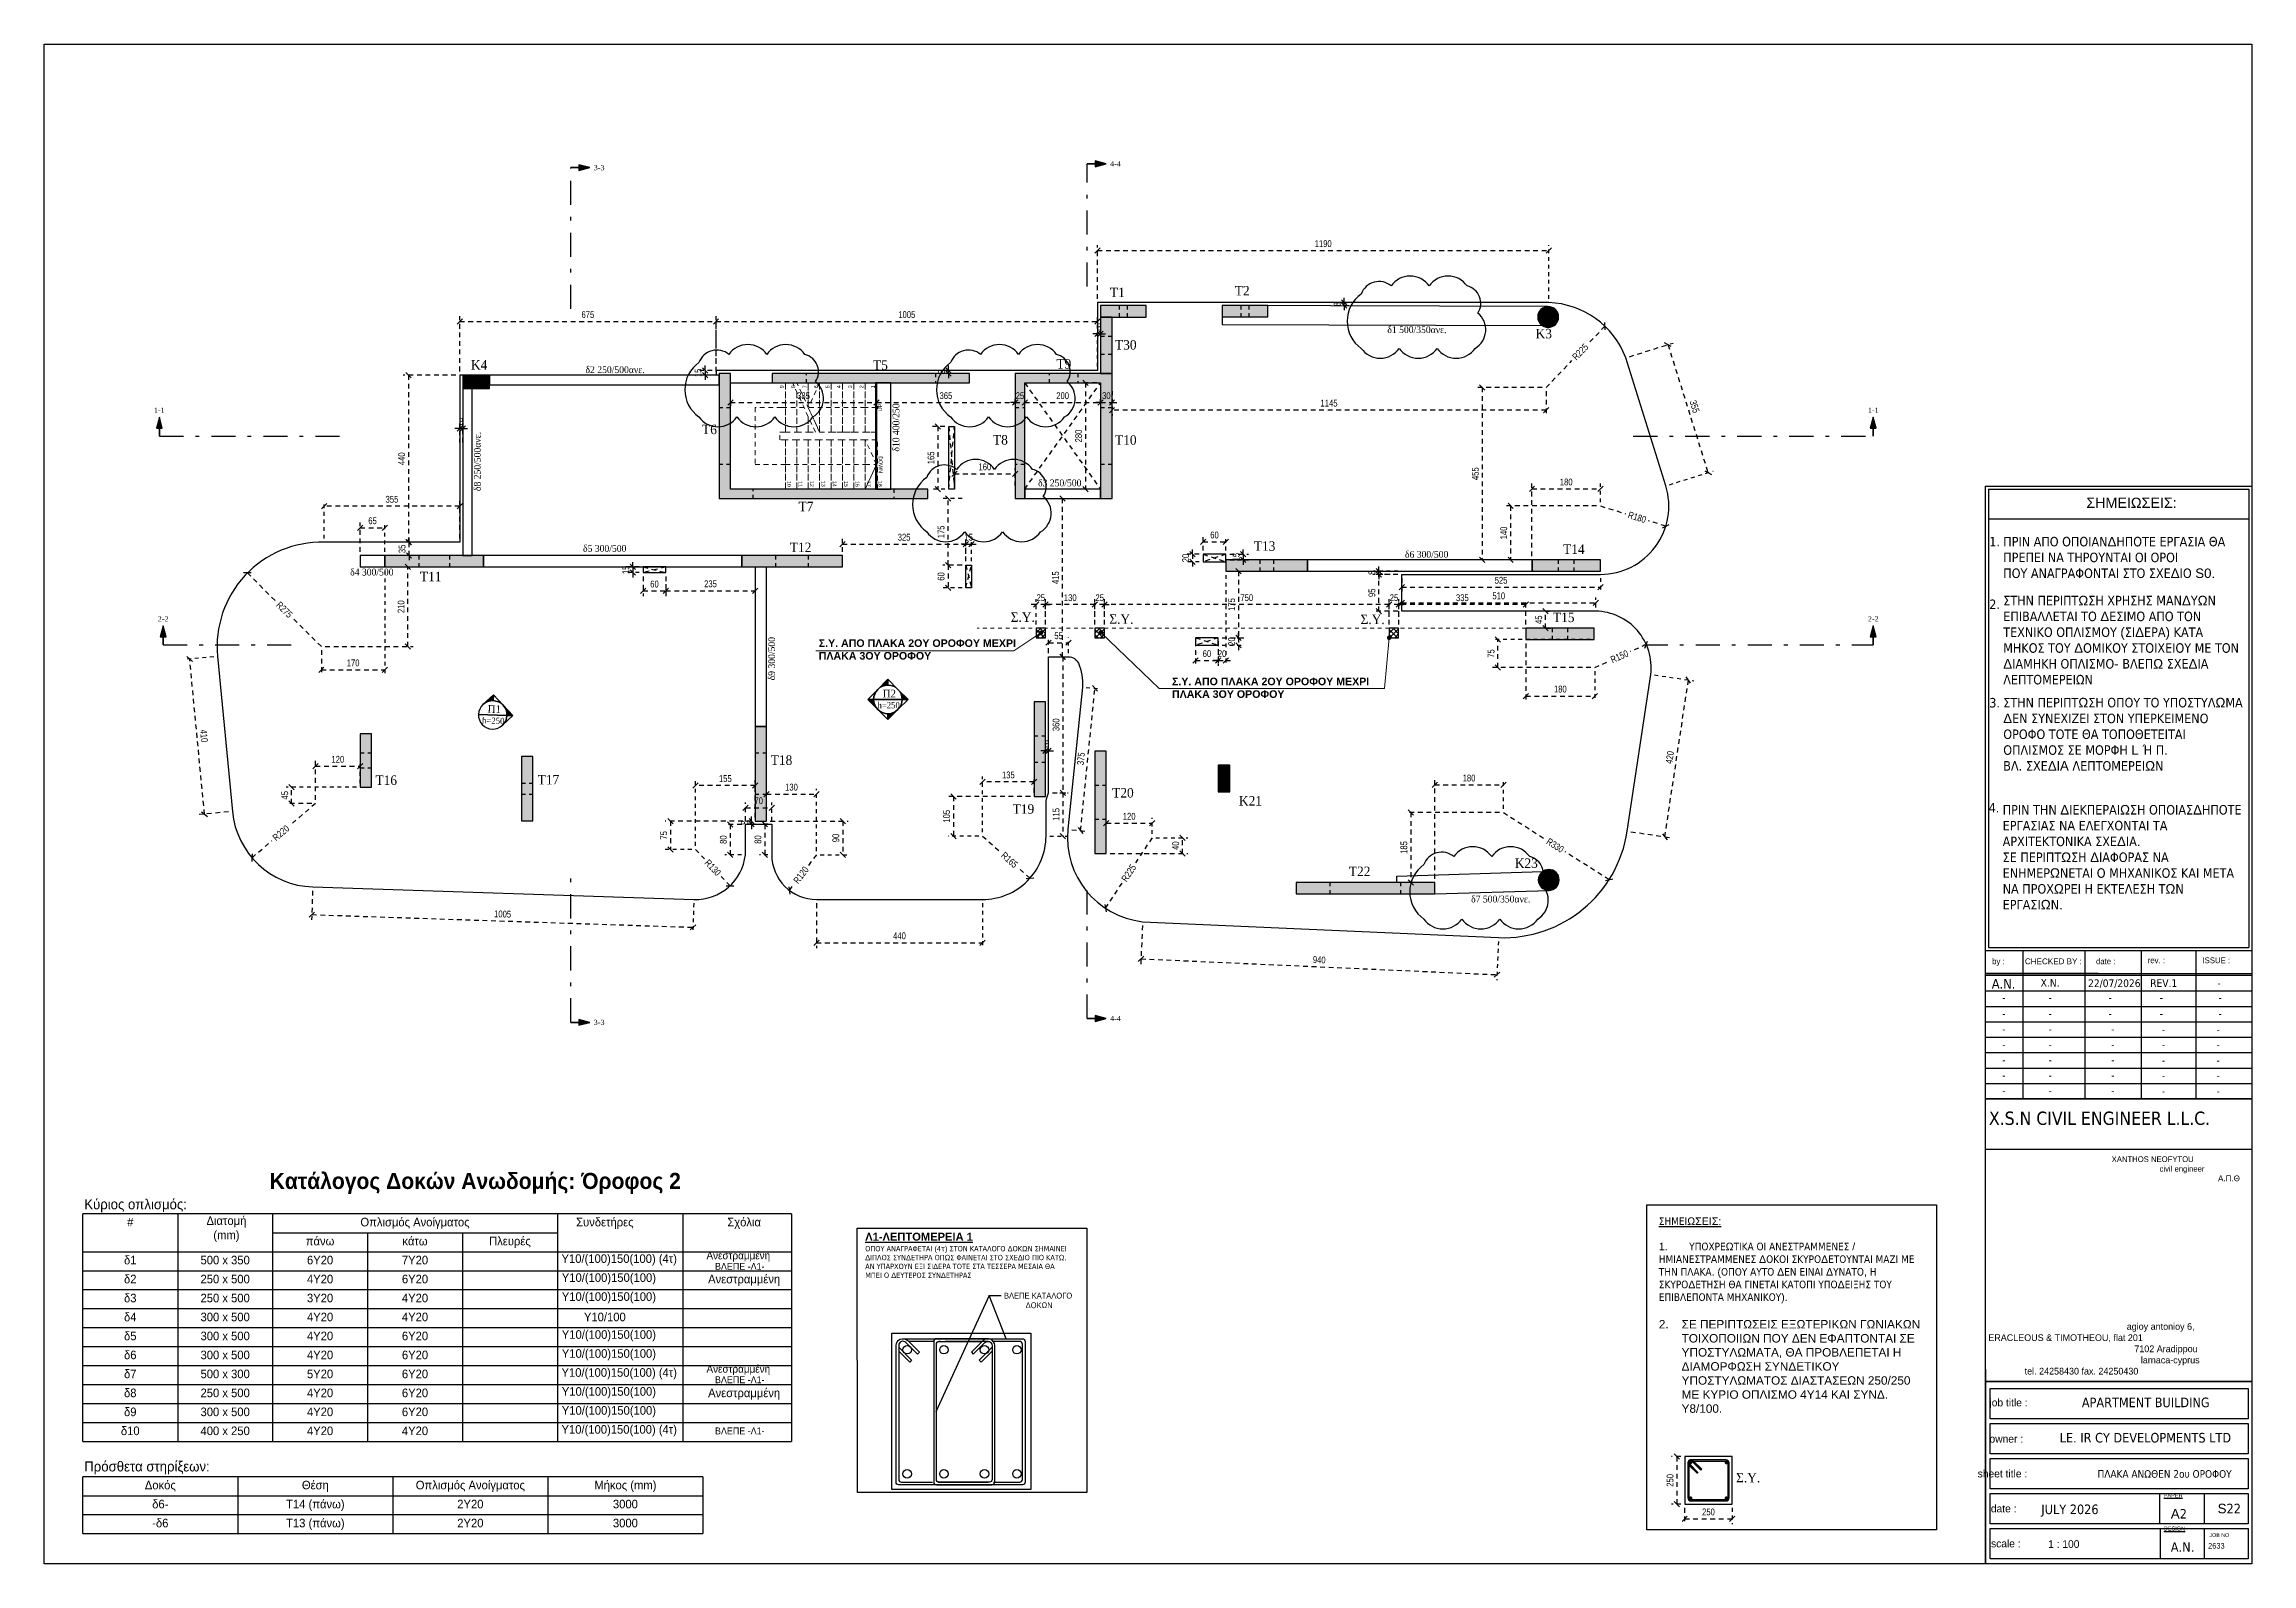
# Model space of a CAD drawing. Header units: millimetres. Extents: x -2171 to 1563, y -1758 to -1505.
# Drawn here: x -521.7 to -463.6, y -1630.3 to -1590.2 of the extents above; entities that cross this region are included whole.
import ezdxf
from ezdxf.enums import TextEntityAlignment as Align

# ---------------------------------------------------------------- set-up
doc = ezdxf.new("R2010")
doc.units = ezdxf.units.MM
doc.header["$PDMODE"] = 32
for name, pattern in [('DASHDOT', [25.4, 12.7, -6.35, 0, -6.35]), ('Dashed Small', [282.222222, 141.111111, -141.111111]), ('DASHED2', [0.375, 0.25, -0.125]), ('DOT', [0.025, 0, -0.025]), ('HIDDEN', [0.375, 0.25, -0.125]), ('HIDDEN2', [0.1875, 0.125, -0.0625])]:
    doc.linetypes.add(name, pattern=pattern)
doc.layers.get('Defpoints').update_dxf_attribs({"color": 6})
for name, color, linetype in [('-S-A3 PAGE', 3, 'Continuous'), ('-S_TEXT', 3, 'Continuous'), ('AM_5', 7, 'Continuous'), ('ANOIGMATA', 7, 'Continuous'), ('athinas comments', 10, 'Continuous'), ('Col_Det_1', 7, 'Continuous'), ('Col_Det_3', 7, 'Continuous'), ('Col_Det_Fill_3', 7, 'Continuous'), ('DIASTASEIS', 7, 'Continuous'), ('Fill_Col', 7, 'Continuous'), ('Fill_Col_1', 8, 'Continuous'), ('Geo_Beam', 7, 'Continuous'), ('Geo_Beam_0', 94, 'Continuous'), ('Geo_Col', 7, 'Continuous'), ('Geo_Lines', 7, 'Continuous'), ('Lines', 7, 'Continuous'), ('pinakaki', 153, 'Continuous'), ('Rods_Slab_0', 7, 'Continuous'), ('Sect_Line_Symbol', 7, 'Continuous'), ('STAIRS', 9, 'Continuous'), ('SY', 94, 'Continuous'), ('Text_Beam', 7, 'Continuous'), ('Text_Col_-1', 7, 'Continuous'), ('Text_Col_1', 7, 'Continuous'), ('Text_Slab', 7, 'Continuous'), ('Texts', 7, 'Continuous')]:
    doc.layers.add(name, color=color, linetype=linetype)
doc.layers.add('A-ANNO-DIMS', color=1, linetype='Continuous', lineweight=9)
doc.layers.add('TEXT', color=20, linetype='Continuous', lineweight=13)
doc.styles.add('1-100', font='arial.ttf', dxfattribs={"width": 0.8})
doc.styles.add('ag', font='arial.ttf', dxfattribs={"height": 0.25})
doc.styles.add('GENERATED_STYLE_1', font='arial.ttf')
doc.styles.add('S1Arl27188_b_934_161', font='arial.ttf', dxfattribs={"width": 0.933629, "height": 2.71875})
doc.styles.add('S1Arl31900_b_934_161', font='arial.ttf', dxfattribs={"width": 0.933629, "height": 3.19})
doc.styles.add('S1Arl51040_B_934_161', font='', dxfattribs={"width": 0.933629, "height": 5.104})
doc.styles.add('S1TmsNwRmn1088_b_934_161', font='times.ttf', dxfattribs={"width": 0.933629, "height": 0.10875})
doc.styles.add('S1TmsNwRmn11_b_934_161', font='times.ttf', dxfattribs={"width": 0.933629, "height": 0.001087})
doc.styles.add('S1TmsNwRmn1359_b_934_161', font='times.ttf', dxfattribs={"width": 0.933629, "height": 0.135937})
doc.styles.get("Standard").update_dxf_attribs({"font": 'tahoma.ttf'})
doc.styles.get('S1Arl51040_B_934_161').set_extended_font_data('Arial', bold=True)
doc.dimstyles.new('CHRISTOFOROS', dxfattribs={"dimscale": 0.2, "dimtxt": 0.25, "dimasz": 0.6, "dimexe": 0, "dimexo": 0, "dimgap": 0, "dimtad": 0, "dimdec": 0, "dimlfac": 100, "dimzin": 0, "dimdsep": 46, "dimtxsty": 'ag', "dimblk": 'ARCHTICK', "dimcen": 0, "dimclrd": 256, "dimclre": 256, "dimclrt": 1, "dimaunit": 1, "dimadec": 0, "dimazin": 0, "dimtfac": 1, "dimtdec": 0, "dimtofl": 0, "dimtmove": 0, "dimatfit": 3, "dimfxl": 1, "dimtolj": 1, "dimtzin": 0, "dimlwd": -1, "dimlwe": -1, "dimarcsym": 0})
doc.dimstyles.new('Copy of 1-100', dxfattribs={"dimtxt": 0.18, "dimasz": 0.14, "dimexe": 0.14, "dimexo": 0.1, "dimgap": 0.09, "dimtad": 1, "dimdec": 0, "dimlfac": 100, "dimrnd": 5, "dimzin": 5, "dimdsep": 46, "dimtxsty": '1-100', "dimblk": 'OBLIQUE', "dimcen": 0.09, "dimclrd": 1, "dimclre": 1, "dimclrt": 2, "dimadec": 0, "dimazin": 0, "dimtfac": 1, "dimtdec": 0, "dimtix": 1, "dimtmove": 2, "dimatfit": 3, "dimfxl": 5, "dimfxlon": 1, "dimtolj": 1, "dimtzin": 5, "dimarcsym": 0})
doc.dimstyles.new('dim 1-20', dxfattribs={"dimtxt": 0.18, "dimasz": 0.14, "dimexe": 0.14, "dimexo": 0.1, "dimgap": 0.09, "dimtad": 1, "dimdec": 0, "dimlfac": 200, "dimzin": 5, "dimdsep": 46, "dimtxsty": '1-100', "dimblk": 'OBLIQUE', "dimcen": 0.09, "dimclrd": 1, "dimclre": 1, "dimclrt": 2, "dimadec": 0, "dimazin": 0, "dimtfac": 1, "dimtdec": 0, "dimtix": 1, "dimtmove": 2, "dimatfit": 3, "dimldrblk": 'OBLIQUE', "dimfxl": 5, "dimfxlon": 1, "dimtolj": 1, "dimtzin": 5, "dimarcsym": 0})

msp = doc.modelspace()

# ---------------------------------------------------------------- texts
at = {"layer": '-S_TEXT', "char_height": 0.2, "attachment_point": 1}
for insert in [(-501.3234, -1605.933, 0), (-492.0192, -1606.9421, 0)]:
    msp.add_mtext_dynamic_manual_height_columns('\\A1;{\\fArial|b1|i0|c161|p34;Σ.Υ. ΑΠΟ ΠΛΑΚΑ \\fArial|b1|i0|c0|p34;2\\fArial|b1|i0|c161|p34;ΟΥ ΟΡΟΦΟΥ ΜΕΧΡΙ \\PΠΛΑΚΑ \\fArial|b1|i0|c0|p34;3\\fArial|b1|i0|c161|p34;ΟΥ ΟΡΟΦΟΥ}', width=9.978535, gutter_width=1.2, heights=[1.0598], dxfattribs=dict(at, insert=insert))
at = {"layer": '-S_TEXT', "linetype": 'Continuous', "ltscale": 0.5, "insert": (-479.1977, -1621.1648), "char_height": 0.2, "attachment_point": 1}
msp.add_mtext_dynamic_manual_height_columns('{\\LΣΗΜΕΙ\\fArial|b0|i0|c186|p34;Ω\\fArial|b0|i0|c161|p34;ΣΕΙΣ\\fArial|b0|i0|c186|p34;:\\P\\l\\P\\pi-0.6,l0.6,t0.6;1.^I}ΥΠΟΧΡΕ{\\fArial|b0|i0|c186|p34;Ω}ΤΙΚΑ ΟΙ ΑΝΕΣΤΡΑΜΜΕΝΕΣ {\\fArial|b0|i0|c186|p34;/ }ΗΜΙΑΝΕΣΤΡΑΜΜΕΝΕΣ {\\fArial|b0|i0|c186|p34;Δ}ΟΚΟΙ ΣΚΥΡΟ{\\fArial|b0|i0|c186|p34;Δ}ΕΤΟΥΝΤΑΙ ΜΑΖΙ ΜΕ ΤΗΝ ΠΛΑΚΑ{\\fArial|b0|i0|c186|p34;. (}ΟΠΟΥ ΑΥΤΟ {\\fArial|b0|i0|c186|p34;Δ}ΕΝ ΕΙΝΑΙ {\\fArial|b0|i0|c186|p34;Δ}ΥΝΑΤΟ{\\fArial|b0|i0|c186|p34;, }Η ΣΚΥΡΟ{\\fArial|b0|i0|c186|p34;Δ}ΕΤΗΣΗ ΘΑ ΓΙΝΕΤΑΙ ΚΑΤΟΠΙ ΥΠΟ{\\fArial|b0|i0|c186|p34;Δ}ΕΙΞΗΣ ΤΟΥ ΕΠΙΒΛΕΠΟΝΤΑ ΜΗΧΑΝΙΚΟΥ{\\fArial|b0|i0|c186|p34;).\\P\\pi0,l0,tz;\\A1;\\fArial|b0|i0|c161|p34;\\H1.11111x;\\P\\pi-0.6,l0.6,t0.6;2.^IΣΕ ΠΕΡΙΠΤ\\fArial|b0|i0|c186|p34;Ω\\fArial|b0|i0|c161|p34;ΣΕΙΣ ΕΞ\\fArial|b0|i0|c186|p34;Ω\\fArial|b0|i0|c161|p34;ΤΕΡΙΚ\\fArial|b0|i0|c186|p34;Ω\\fArial|b0|i0|c161|p34;Ν Γ\\fArial|b0|i0|c186|p34;Ω\\fArial|b0|i0|c161|p34;ΝΙΑΚ\\fArial|b0|i0|c186|p34;Ω\\fArial|b0|i0|c161|p34;Ν ΤΟΙΧΟΠΟΙΙ\\fArial|b0|i0|c186|p34;Ω\\fArial|b0|i0|c161|p34;Ν ΠΟΥ \\fArial|b0|i0|c186|p34;Δ\\fArial|b0|i0|c161|p34;ΕΝ ΕΦΑΠΤΟΝΤΑΙ ΣΕ ΥΠΟΣΤΥΛ\\fArial|b0|i0|c186|p34;Ω\\fArial|b0|i0|c161|p34;ΜΑΤΑ\\fArial|b0|i0|c186|p34;, \\fArial|b0|i0|c161|p34;ΘΑ ΠΡΟΒΛΕΠΕΤΑΙ Η \\fArial|b0|i0|c186|p34;Δ\\fArial|b0|i0|c161|p34;ΙΑΜΟΡΦ\\fArial|b0|i0|c186|p34;Ω\\fArial|b0|i0|c161|p34;ΣΗ ΣΥΝ\\fArial|b0|i0|c186|p34;Δ\\fArial|b0|i0|c161|p34;ΕΤΙΚΟΥ ΥΠΟΣΤΥΛ\\fArial|b0|i0|c186|p34;Ω\\fArial|b0|i0|c161|p34;ΜΑΤΟΣ \\fArial|b0|i0|c186|p34;Δ\\fArial|b0|i0|c161|p34;ΙΑΣΤΑΣΕ\\fArial|b0|i0|c186|p34;Ω\\fArial|b0|i0|c161|p34;Ν \\fArial|b0|i0|c186|p34;250/250\\fArial|b0|i0|c161|p34; ΜΕ ΚΥΡΙΟ ΟΠΛΙΣΜΟ \\fArial|b0|i0|c186|p34;4\\fArial|b0|i0|c161|p34;Υ\\fArial|b0|i0|c186|p34;14\\fArial|b0|i0|c161|p34; ΚΑΙ ΣΥΝ\\fArial|b0|i0|c186|p34;Δ. \\fArial|b0|i0|c161|p34;Υ\\fArial|b0|i0|c186|p34;8/100.}', width=7.052977, gutter_width=1, heights=[0], dxfattribs=at)
at = {"layer": '-S_TEXT', "ltscale": 5, "insert": (-464.4801, -1628.7101), "char_height": 0.252344, "attachment_point": 1}
msp.add_mtext_dynamic_manual_height_columns('{\\fArial|b0|i0|c186|p34;S}22', width=10.893157, gutter_width=1, heights=[0], dxfattribs=at)
at = {"layer": '-S_TEXT', "ltscale": 5, "insert": (-469.0197, -1629.6709), "char_height": 0.201875, "width": 3.338181, "attachment_point": 1}
msp.add_mtext('{\\fBankGothic Lt BT|b0|i0|c161|p34;\\C7; 1 : \\fBankGothic Lt BT|b0|i0|c0|p34;10\\fBankGothic Lt BT|b0|i0|c161|p34;0}', dxfattribs=at)
at = {"layer": 'A-ANNO-DIMS', "color": 7, "linetype": 'Continuous', "insert": (-467.6411, -1627.8249), "char_height": 0.2, "width": 4.491897, "attachment_point": 1}
msp.add_mtext('ΠΛΑΚΑ ΑΝΩΘΕΝ 2ου ΟΡΟΦΟΥ', dxfattribs=at)
at = {"layer": 'Sect_Line_Symbol', "color": 2, "style": 'S1TmsNwRmn1359_b_934_161', "width": 0.933629}
for s, p in [('3-3', (-507.2501, -1593.5042)), ('4-4', (-493.6501, -1593.4042)), ('4-4', (-493.6501, -1615.9261)), ('3-3', (-507.2501, -1616.0261))]:
    msp.add_text(s, height=0.13594, dxfattribs=at).set_placement(p, align=Align.MIDDLE_LEFT)
for s, p in [('1-1', (-518.6919, -1599.8261)), ('1-1', (-473.5501, -1599.8261)), ('2-2', (-518.5919, -1605.3261)), ('2-2', (-473.5501, -1605.3261))]:
    msp.add_text(s, height=0.13594, dxfattribs=at).set_placement(p, align=Align.TOP_CENTER)
at = {"layer": 'STAIRS', "color": 8, "lineweight": 15, "char_height": 0.1, "attachment_point": 4, "style": 'GENERATED_STYLE_1'}
for s, insert, rotation in [('\\A1;9', (-502.295, -1599.3174), 90), ('\\A1;8', (-501.995, -1599.3174), 90), ('\\A1;7', (-501.6958, -1599.3174), 90), ('\\A1;6', (-501.395, -1599.3174), 90), ('\\A1;5', (-501.095, -1599.3174), 90), ('\\A1;4', (-500.7958, -1599.3174), 90), ('\\A1;3', (-500.495, -1599.3174), 90), ('\\A1;2', (-500.1958, -1599.3174), 90), ('\\A1;1', (-499.8958, -1599.3174), 90), ('\\A1;UP', (-499.705, -1599.9214), 90), ('\\A1;DOWN', (-499.6952, -1601.109), 270), ('\\A1;10', (-502.1052, -1601.7586), 270), ('\\A1;11', (-501.8044, -1601.7687), 270), ('\\A1;12', (-501.5044, -1601.7586), 270), ('\\A1;13', (-501.2053, -1601.7586), 270), ('\\A1;14', (-500.9044, -1601.7586), 270), ('\\A1;15', (-500.6052, -1601.7586), 270), ('\\A1;16', (-500.3052, -1601.7586), 270), ('\\A1;17', (-500.0044, -1601.7586), 270), ('\\A1;18', (-499.7052, -1601.7586), 270)]:
    msp.add_mtext(s, dxfattribs=dict(at, insert=insert, rotation=rotation))
at = {"layer": 'Text_Beam', "color": 3, "style": 'S1TmsNwRmn1088_b_934_161', "width": 0.933629}
for s, rotation, p in [(' δ1 500/350ανε.', 360, (-486.4114, -1597.8632)), (' δ10 400/250', 90, (-499.2001, -1601.0499)), (' δ8 250/500ανε.', 90, (-510.2251, -1602.09)), (' δ6 300/500', 360, (-485.9469, -1603.7841)), (' δ9 300/500', 90, (-502.4751, -1607.0772))]:
    msp.add_text(s, height=0.18, rotation=rotation, dxfattribs=at).set_placement(p)
for s, p in [(' δ2 250/500ανε.', (-507.5311, -1598.9174)), (' δ3 250/500', (-495.611, -1601.9004)), (' δ5 300/500', (-507.5957, -1603.6273)), (' δ4 300/500', (-513.7296, -1604.2511)), (' δ7 500/350ανε.', (-484.2048, -1612.866))]:
    msp.add_text(s, height=0.18, dxfattribs=at).set_placement(p)
at = {"layer": 'Text_Col_-1', "color": 200, "style": 'S1TmsNwRmn11_b_934_161', "width": 0.933629}
for s, p in [('T1', (-493.6549, -1596.9165)), ('T2', (-490.3672, -1596.8717)), ('K3', (-482.4423, -1598.0018)), ('T30', (-493.5204, -1598.298)), ('K4', (-510.4835, -1598.8254)), ('T5', (-499.895, -1598.8336)), ('T9', (-495.064, -1598.7984)), ('T6', (-504.3978, -1600.5269)), ('T8', (-496.7344, -1600.8011)), ('T10', (-493.5199, -1600.8046)), ('T7', (-501.8571, -1602.5593)), ('T12', (-502.0861, -1603.6347)), ('T13', (-489.8648, -1603.6002)), ('T14', (-481.7192, -1603.6828)), ('T11', (-511.8292, -1604.4036)), ('T15', (-481.9863, -1605.4783)), ('T16', (-512.9995, -1609.7699)), ('T17', (-508.7263, -1609.7574)), ('T18', (-502.5888, -1609.2409)), ('T20', (-493.5964, -1610.1019)), ('K21', (-490.2562, -1610.3127)), ('T19', (-496.2171, -1610.5288)), ('K23', (-482.9912, -1611.9567)), ('T22', (-487.362, -1612.1721))]:
    msp.add_text(s, height=0.25, dxfattribs=at).set_placement(p)
at = {"layer": 'Text_Col_1', "color": 200, "style": 'S1TmsNwRmn11_b_934_161', "width": 0.933629}
for p in [(-496.2672, -1605.4729), (-493.6717, -1605.5235), (-487.0534, -1605.5309), (-477.1636, -1628.147)]:
    msp.add_text('Σ.Υ.', height=0.25, dxfattribs=at).set_placement(p)
at = {"layer": 'Text_Slab', "color": 174, "style": 'S1TmsNwRmn1359_b_934_161', "width": 0.933629}
msp.add_text('   Π1', height=0.20391, rotation=358.105457, dxfattribs=at).set_placement((-510.2641, -1607.86, 6.45))
at = {"layer": 'Text_Slab', "color": 5, "style": 'S1TmsNwRmn1088_b_934_161', "width": 0.933629}
msp.add_text('h=250', height=0.16312, dxfattribs=at).set_placement((-499.7781, -1607.7497, 6.45))
at = {"layer": 'Text_Slab', "color": 174, "style": 'S1TmsNwRmn1359_b_934_161', "width": 0.933629}
msp.add_text('   Π2', height=0.20391, dxfattribs=at).set_placement((-499.8572, -1607.4647, 6.45))
at = {"layer": 'Text_Slab', "color": 5, "style": 'S1TmsNwRmn1088_b_934_161', "width": 0.933629}
msp.add_text('h=250', height=0.16312, rotation=358.105457, dxfattribs=at).set_placement((-510.1944, -1608.1475, 6.45))
at = {"layer": 'Texts', "color": 7, "style": 'S1Arl27188_b_934_161', "width": 0.933629}
for s, height, p in [('#', 0.2266, (-519.4581, -1621.4023)), ('πάνω', 0.22656, (-514.4581, -1621.9023)), ('Οπλισμός Ανοίγματος', 0.226562, (-511.9581, -1621.4023)), ('κάτω', 0.22656, (-511.9581, -1621.9023)), ('Πλευρές', 0.22656, (-509.4581, -1621.9023)), ('Συνδετήρες', 0.22656, (-506.9581, -1621.4023)), ('Σχόλια', 0.22656, (-503.2891, -1621.4023)), ('δ1', 0.22656, (-519.4581, -1622.4023)), ('500 x 350', 0.22656, (-516.9581, -1622.4023)), ('6Y20', 0.22656, (-514.4581, -1622.4023)), ('7Y20', 0.22656, (-511.9581, -1622.4023)), ('Ανεστραμμένη', 0.2, (-503.4425, -1622.2686)), ('δ2', 0.22656, (-519.4581, -1622.9023)), ('250 x 500', 0.22656, (-516.9581, -1622.9023)), ('4Y20', 0.22656, (-514.4581, -1622.9023)), ('6Y20', 0.22656, (-511.9581, -1622.9023)), ('Ανεστραμμένη', 0.226562, (-503.2891, -1622.9023)), ('δ3', 0.22656, (-519.4581, -1623.4023)), ('250 x 500', 0.22656, (-516.9581, -1623.4023)), ('3Y20', 0.22656, (-514.4581, -1623.4023)), ('4Y20', 0.22656, (-511.9581, -1623.4023)), ('δ4', 0.22656, (-519.4581, -1623.9023)), ('300 x 500', 0.22656, (-516.9581, -1623.9023)), ('4Y20', 0.22656, (-514.4581, -1623.9023)), ('4Y20', 0.22656, (-511.9581, -1623.9023)), ('Y10/100', 0.22656, (-506.9581, -1623.9023)), ('δ5', 0.22656, (-519.4581, -1624.4023)), ('300 x 500', 0.22656, (-516.9581, -1624.4023)), ('4Y20', 0.22656, (-514.4581, -1624.4023)), ('6Y20', 0.22656, (-511.9581, -1624.4023)), ('δ6', 0.22656, (-519.4581, -1624.9023)), ('δ7', 0.22656, (-519.4581, -1625.4023)), ('300 x 500', 0.22656, (-516.9581, -1624.9023)), ('500 x 300', 0.22656, (-516.9581, -1625.4023)), ('4Y20', 0.22656, (-514.4581, -1624.9023)), ('5Y20', 0.22656, (-514.4581, -1625.4023)), ('6Y20', 0.22656, (-511.9581, -1624.9023)), ('6Y20', 0.22656, (-511.9581, -1625.4023)), ('Ανεστραμμένη', 0.2, (-503.4425, -1625.2569)), ('δ8', 0.22656, (-519.4581, -1625.9023)), ('250 x 500', 0.22656, (-516.9581, -1625.9023)), ('4Y20', 0.22656, (-514.4581, -1625.9023)), ('6Y20', 0.22656, (-511.9581, -1625.9023)), ('Ανεστραμμένη', 0.226562, (-503.2891, -1625.9023)), ('δ9', 0.22656, (-519.4581, -1626.4023)), ('300 x 500', 0.22656, (-516.9581, -1626.4023)), ('4Y20', 0.22656, (-514.4581, -1626.4023)), ('6Y20', 0.22656, (-511.9581, -1626.4023)), ('δ10', 0.22656, (-519.4581, -1626.9023)), ('400 x 250', 0.22656, (-516.9581, -1626.9023)), ('4Y20', 0.22656, (-514.4581, -1626.9023)), ('4Y20', 0.22656, (-511.9581, -1626.9023)), ('Δοκός', 0.22656, (-518.6664, -1628.3315)), ('Θέση', 0.22656, (-514.5831, -1628.3315)), ('Οπλισμός Ανοίγματος', 0.226562, (-510.4998, -1628.3315)), ('Μήκος (mm)', 0.22656, (-506.4164, -1628.3315)), ('δ6-', 0.22656, (-518.6664, -1628.8315)), ('Τ14 (πάνω)', 0.22656, (-514.5831, -1628.8315)), ('2Y20', 0.22656, (-510.4998, -1628.8315)), ('3000', 0.22656, (-506.4164, -1628.8315)), ('-δ6', 0.22656, (-518.6664, -1629.3315)), ('Τ13 (πάνω)', 0.22656, (-514.5831, -1629.3315)), ('2Y20', 0.22656, (-510.4998, -1629.3315)), ('3000', 0.22656, (-506.4164, -1629.3315))]:
    msp.add_text(s, height=height, dxfattribs=at).set_placement(p, align=Align.CENTER)
at = {"layer": 'Texts', "color": 7}
for s, insert, char_height, width, attachment_point, style in [('Κατάλογος Δοκών Ανωδομής: Όροφος 2', (-510.3704, -1619.991), 0.425333, 20.55, 2, 'S1Arl51040_B_934_161'), ('Κύριος οπλισμός:^M^J', (-520.6689, -1620.6852), 0.265833, 20.55, 1, 'S1Arl31900_b_934_161'), ('Διατομή^M^J(mm)', (-516.9247, -1621.138), 0.226562, 2.5, 2, 'S1Arl27188_b_934_161'), ('Y10/(100)150(100) (4τ)', (-506.5789, -1622.138), 0.226562, 4.637964, 2, 'S1Arl27188_b_934_161'), ('Y10/(100)150(100)', (-506.8513, -1622.638), 0.226562, 2.5, 2, 'S1Arl27188_b_934_161'), ('ΒΛΕΠΕ -Λ1-', (-503.4039, -1622.3648), 0.18, 2.45, 2, 'S1Arl27188_b_934_161'), ('Y10/(100)150(100)', (-506.8513, -1623.138), 0.226562, 2.5, 2, 'S1Arl27188_b_934_161'), ('Y10/(100)150(100)', (-506.8513, -1624.138), 0.226562, 2.5, 2, 'S1Arl27188_b_934_161'), ('Y10/(100)150(100)', (-506.8513, -1624.638), 0.226562, 2.5, 2, 'S1Arl27188_b_934_161'), ('Y10/(100)150(100) (4τ)', (-506.5789, -1625.138), 0.226562, 4.637964, 2, 'S1Arl27188_b_934_161'), ('Y10/(100)150(100)', (-506.8513, -1625.638), 0.226562, 2.5, 2, 'S1Arl27188_b_934_161'), ('ΒΛΕΠΕ -Λ1-', (-503.4039, -1625.3532), 0.18, 2.45, 2, 'S1Arl27188_b_934_161'), ('Y10/(100)150(100)', (-506.8513, -1626.138), 0.226562, 2.5, 2, 'S1Arl27188_b_934_161'), ('Y10/(100)150(100) (4τ)', (-506.5789, -1626.638), 0.226562, 4.637964, 2, 'S1Arl27188_b_934_161'), ('ΒΛΕΠΕ -Λ1-', (-503.4039, -1626.7012), 0.18, 2.45, 2, 'S1Arl27188_b_934_161'), ('^M^JΠρόσθετα στηρίξεων:^M^J', (-520.6689, -1627.15), 0.265833, 20.55, 1, 'S1Arl31900_b_934_161')]:
    msp.add_mtext(s, dxfattribs=dict(at, insert=insert, char_height=char_height, width=width, attachment_point=attachment_point, style=style))

# ---------------------------------------------------------------- blocks, each defined once
blk = doc.blocks.new('Label_Όροφος 2-RC_XSN2633_2272')
at = {"layer": 'Text_Slab'}
for points in [[(-0.171, 0.183, -0.198912), (0.008, 0.25), (0.012, 0.353)], [(0.183, 0.171, -0.198912), (0.25, -0.008), (0.353, -0.012)]]:
    blk.add_hatch(color=174, dxfattribs=at).paths.add_polyline_path(points)
at = {"layer": 'Text_Slab', "color": 174}
for points in [[(-0.25, 0.008, 0.414214), (-0.008, -0.25, 0.414214), (0.25, -0.008, 0.414214), (0.008, 0.25, 0.414214)], [(-0.171, 0.183, -0.198912), (0.008, 0.25), (0.012, 0.353)], [(0.008, 0.25, -0.198912), (0.183, 0.171), (0.012, 0.353)], [(0.183, 0.171, -0.198912), (0.25, -0.008), (0.353, -0.012)], [(0.25, -0.008, -0.198912), (0.171, -0.183), (0.353, -0.012)]]:
    blk.add_lwpolyline(points, format="xyb", close=True, dxfattribs=at)
blk.add_lwpolyline([(0.25, -0.008), (-0.25, 0.008)], close=True, dxfattribs=at)
blk = doc.blocks.new('Label_Όροφος 2-RC_XSN2633_2273')
at = {"layer": 'Text_Slab'}
for points in [[(-0.177, -0.177, -0.198912), (-0.25, 0), (-0.354, 0)], [(-0.177, 0.177, -0.198912), (0, 0.25), (0, 0.354)], [(0.177, 0.177, -0.198912), (0.25, 0), (0.354, 0)], [(0.177, -0.177, -0.198912), (0, -0.25), (0, -0.354)]]:
    blk.add_hatch(color=174, dxfattribs=at).paths.add_polyline_path(points)
at = {"layer": 'Text_Slab', "color": 174}
for points in [[(-0.25, 0, -0.198912), (-0.177, 0.177), (-0.354, 0)], [(-0.177, -0.177, -0.198912), (-0.25, 0), (-0.354, 0)], [(-0.25, 0, 0.414214), (0, -0.25, 0.414214), (0.25, 0, 0.414214), (0, 0.25, 0.414214)], [(-0.177, 0.177, -0.198912), (0, 0.25), (0, 0.354)], [(0, 0.25, -0.198912), (0.177, 0.177), (0, 0.354)], [(0.177, 0.177, -0.198912), (0.25, 0), (0.354, 0)], [(0.25, 0, -0.198912), (0.177, -0.177), (0.354, 0)], [(0, -0.25, -0.198912), (-0.177, -0.177), (0, -0.354)], [(0.177, -0.177, -0.198912), (0, -0.25), (0, -0.354)]]:
    blk.add_lwpolyline(points, format="xyb", close=True, dxfattribs=at)
blk.add_lwpolyline([(0.25, 0), (-0.25, 0)], close=True, dxfattribs=at)
blk = doc.blocks.new('_Oblique')
at = {"color": 0, "linetype": 'ByBlock', "lineweight": -2}
blk.add_line((-0.5, -0.5), (0.5, 0.5), dxfattribs=at)
blk = doc.blocks.new('*D214')
at = {"layer": 'A-ANNO-DIMS', "color": 1, "linetype": 'HIDDEN', "lineweight": -2, "ltscale": 0.5, "transparency": 16777216}
blk.add_line((-494, -1599.176), (-494.44, -1599.176), dxfattribs=at)
at = {"layer": 'A-ANNO-DIMS', "color": 1, "linetype": 'DASHED2', "lineweight": -2, "ltscale": 0.5, "transparency": 16777216}
blk.add_line((-494.3, -1599.176), (-494.3, -1601.976), dxfattribs=at)
at = {"layer": 'A-ANNO-DIMS', "color": 1, "linetype": 'HIDDEN2', "lineweight": -2, "ltscale": 0.5, "transparency": 16777216}
blk.add_line((-494, -1601.976), (-494.44, -1601.976), dxfattribs=at)
at = {"layer": 'Defpoints', "color": 0, "ltscale": 0.5, "transparency": 16777216}
for p in [(-493.9, -1599.176), (-494.3, -1601.976), (-493.9, -1601.976)]:
    blk.add_point(p, dxfattribs=at)
at = {"layer": 'A-ANNO-DIMS', "color": 1, "lineweight": -2, "ltscale": 0.5, "transparency": 16777216, "xscale": 0.14, "yscale": 0.14, "zscale": 0.14}
for p, rotation in [((-494.3, -1599.176), 90), ((-494.3, -1601.976), 270)]:
    blk.add_blockref('_Oblique', p, dxfattribs=dict(at, rotation=rotation))
at = {"layer": 'A-ANNO-DIMS', "color": 2, "ltscale": 0.5, "transparency": 16777216, "insert": (-494.481, -1600.576), "char_height": 0.18, "attachment_point": 5, "rotation": 90, "style": '1-100'}
blk.add_mtext('\\A1;280', dxfattribs=at)
blk = doc.blocks.new('*D215')
at = {"layer": 'A-ANNO-DIMS', "color": 1, "linetype": 'HIDDEN', "lineweight": -2, "ltscale": 0.5, "transparency": 16777216}
blk.add_line((-503.65, -1599.667), (-503.65, -1599.836), dxfattribs=at)
at = {"layer": 'A-ANNO-DIMS', "color": 1, "linetype": 'DASHED2', "lineweight": -2, "ltscale": 0.5, "transparency": 16777216}
blk.add_line((-503.65, -1599.696), (-499.8, -1599.696), dxfattribs=at)
at = {"layer": 'A-ANNO-DIMS', "color": 1, "linetype": 'HIDDEN2', "lineweight": -2, "ltscale": 0.5, "transparency": 16777216}
blk.add_line((-499.8, -1599.667), (-499.8, -1599.836), dxfattribs=at)
at = {"layer": 'Defpoints', "color": 0, "ltscale": 0.5, "transparency": 16777216}
for p in [(-503.65, -1599.567), (-499.8, -1599.567), (-499.8, -1599.696)]:
    blk.add_point(p, dxfattribs=at)
at = {"layer": 'A-ANNO-DIMS', "color": 1, "lineweight": -2, "ltscale": 0.5, "transparency": 16777216, "xscale": 0.14, "yscale": 0.14, "zscale": 0.14, "rotation": 180}
blk.add_blockref('_Oblique', (-503.65, -1599.696), dxfattribs=at)
at = {"layer": 'A-ANNO-DIMS', "color": 1, "lineweight": -2, "ltscale": 0.5, "transparency": 16777216, "xscale": 0.14, "yscale": 0.14, "zscale": 0.14}
blk.add_blockref('_Oblique', (-499.8, -1599.696), dxfattribs=at)
at = {"layer": 'A-ANNO-DIMS', "color": 2, "ltscale": 0.5, "transparency": 16777216, "insert": (-501.725, -1599.514), "char_height": 0.18, "attachment_point": 5, "style": '1-100'}
blk.add_mtext('\\A1;385', dxfattribs=at)
blk = doc.blocks.new('*D216')
at = {"layer": 'A-ANNO-DIMS', "color": 1, "linetype": 'HIDDEN2', "lineweight": -2, "ltscale": 0.5, "transparency": 16777216}
blk.add_line((-496.15, -1599.726), (-496.15, -1599.556), dxfattribs=at)
at = {"layer": 'A-ANNO-DIMS', "color": 1, "linetype": 'HIDDEN', "lineweight": -2, "ltscale": 0.5, "transparency": 16777216}
blk.add_line((-499.8, -1599.667), (-499.8, -1599.836), dxfattribs=at)
at = {"layer": 'A-ANNO-DIMS', "color": 1, "linetype": 'DASHED2', "lineweight": -2, "ltscale": 0.5, "transparency": 16777216}
blk.add_line((-499.8, -1599.696), (-496.15, -1599.696), dxfattribs=at)
at = {"layer": 'Defpoints', "color": 0, "ltscale": 0.5, "transparency": 16777216}
for p in [(-499.8, -1599.567), (-496.15, -1599.696), (-496.15, -1599.826)]:
    blk.add_point(p, dxfattribs=at)
at = {"layer": 'A-ANNO-DIMS', "color": 1, "lineweight": -2, "ltscale": 0.5, "transparency": 16777216, "xscale": 0.14, "yscale": 0.14, "zscale": 0.14, "rotation": 180}
blk.add_blockref('_Oblique', (-499.8, -1599.696), dxfattribs=at)
at = {"layer": 'A-ANNO-DIMS', "color": 1, "lineweight": -2, "ltscale": 0.5, "transparency": 16777216, "xscale": 0.14, "yscale": 0.14, "zscale": 0.14}
blk.add_blockref('_Oblique', (-496.15, -1599.696), dxfattribs=at)
at = {"layer": 'A-ANNO-DIMS', "color": 2, "ltscale": 0.5, "transparency": 16777216, "insert": (-497.975, -1599.514), "char_height": 0.18, "attachment_point": 5, "style": '1-100'}
blk.add_mtext('\\A1;365', dxfattribs=at)
blk = doc.blocks.new('*D217')
at = {"layer": 'A-ANNO-DIMS', "color": 1, "linetype": 'HIDDEN', "lineweight": -2, "ltscale": 0.5, "transparency": 16777216}
blk.add_line((-496.15, -1599.726), (-496.15, -1599.556), dxfattribs=at)
at = {"layer": 'A-ANNO-DIMS', "color": 1, "linetype": 'HIDDEN2', "lineweight": -2, "ltscale": 0.5, "transparency": 16777216}
blk.add_line((-495.9, -1599.726), (-495.9, -1599.556), dxfattribs=at)
at = {"layer": 'A-ANNO-DIMS', "color": 1, "linetype": 'DASHED2', "lineweight": -2, "ltscale": 0.5, "transparency": 16777216}
for p, q in [((-496.15, -1599.696), (-496.29, -1599.696)), ((-496.15, -1599.696), (-495.9, -1599.696)), ((-495.9, -1599.696), (-495.76, -1599.696))]:
    blk.add_line(p, q, dxfattribs=at)
at = {"layer": 'Defpoints', "color": 0, "ltscale": 0.5, "transparency": 16777216}
for p in [(-496.15, -1599.826), (-495.9, -1599.696), (-495.9, -1599.826)]:
    blk.add_point(p, dxfattribs=at)
at = {"layer": 'A-ANNO-DIMS', "color": 1, "lineweight": -2, "ltscale": 0.5, "transparency": 16777216, "xscale": 0.14, "yscale": 0.14, "zscale": 0.14}
blk.add_blockref('_Oblique', (-496.15, -1599.696), dxfattribs=at)
at = {"layer": 'A-ANNO-DIMS', "color": 1, "lineweight": -2, "ltscale": 0.5, "transparency": 16777216, "xscale": 0.14, "yscale": 0.14, "zscale": 0.14, "rotation": 180}
blk.add_blockref('_Oblique', (-495.9, -1599.696), dxfattribs=at)
at = {"layer": 'A-ANNO-DIMS', "color": 2, "ltscale": 0.5, "transparency": 16777216, "insert": (-496.025, -1599.514), "char_height": 0.18, "attachment_point": 5, "style": '1-100'}
blk.add_mtext('\\A1;25', dxfattribs=at)
blk = doc.blocks.new('*D218')
at = {"layer": 'A-ANNO-DIMS', "color": 1, "linetype": 'HIDDEN', "lineweight": -2, "ltscale": 0.5, "transparency": 16777216}
blk.add_line((-495.9, -1599.726), (-495.9, -1599.556), dxfattribs=at)
at = {"layer": 'A-ANNO-DIMS', "color": 1, "linetype": 'HIDDEN2', "lineweight": -2, "ltscale": 0.5, "transparency": 16777216}
blk.add_line((-493.9, -1599.726), (-493.9, -1599.556), dxfattribs=at)
at = {"layer": 'A-ANNO-DIMS', "color": 1, "linetype": 'DASHED2', "lineweight": -2, "ltscale": 0.5, "transparency": 16777216}
blk.add_line((-495.9, -1599.696), (-493.9, -1599.696), dxfattribs=at)
at = {"layer": 'Defpoints', "color": 0, "ltscale": 0.5, "transparency": 16777216}
for p in [(-495.9, -1599.826), (-493.9, -1599.696), (-493.9, -1599.826)]:
    blk.add_point(p, dxfattribs=at)
at = {"layer": 'A-ANNO-DIMS', "color": 1, "lineweight": -2, "ltscale": 0.5, "transparency": 16777216, "xscale": 0.14, "yscale": 0.14, "zscale": 0.14, "rotation": 180}
blk.add_blockref('_Oblique', (-495.9, -1599.696), dxfattribs=at)
at = {"layer": 'A-ANNO-DIMS', "color": 1, "lineweight": -2, "ltscale": 0.5, "transparency": 16777216, "xscale": 0.14, "yscale": 0.14, "zscale": 0.14}
blk.add_blockref('_Oblique', (-493.9, -1599.696), dxfattribs=at)
at = {"layer": 'A-ANNO-DIMS', "color": 2, "ltscale": 0.5, "transparency": 16777216, "insert": (-494.9, -1599.514), "char_height": 0.18, "attachment_point": 5, "style": '1-100'}
blk.add_mtext('\\A1;200', dxfattribs=at)
blk = doc.blocks.new('*D219')
at = {"layer": 'A-ANNO-DIMS', "color": 1, "linetype": 'HIDDEN', "lineweight": -2, "ltscale": 0.5, "transparency": 16777216}
blk.add_line((-493.9, -1599.726), (-493.9, -1599.556), dxfattribs=at)
at = {"layer": 'A-ANNO-DIMS', "color": 1, "linetype": 'HIDDEN2', "lineweight": -2, "ltscale": 0.5, "transparency": 16777216}
blk.add_line((-493.6, -1599.726), (-493.6, -1599.556), dxfattribs=at)
at = {"layer": 'A-ANNO-DIMS', "color": 1, "linetype": 'DASHED2', "lineweight": -2, "ltscale": 0.5, "transparency": 16777216}
for p, q in [((-493.9, -1599.696), (-494.04, -1599.696)), ((-493.9, -1599.696), (-493.6, -1599.696)), ((-493.6, -1599.696), (-493.46, -1599.696))]:
    blk.add_line(p, q, dxfattribs=at)
at = {"layer": 'Defpoints', "color": 0, "ltscale": 0.5, "transparency": 16777216}
for p in [(-493.9, -1599.826), (-493.6, -1599.696), (-493.6, -1599.826)]:
    blk.add_point(p, dxfattribs=at)
at = {"layer": 'A-ANNO-DIMS', "color": 1, "lineweight": -2, "ltscale": 0.5, "transparency": 16777216, "xscale": 0.14, "yscale": 0.14, "zscale": 0.14}
blk.add_blockref('_Oblique', (-493.9, -1599.696), dxfattribs=at)
at = {"layer": 'A-ANNO-DIMS', "color": 1, "lineweight": -2, "ltscale": 0.5, "transparency": 16777216, "xscale": 0.14, "yscale": 0.14, "zscale": 0.14, "rotation": 180}
blk.add_blockref('_Oblique', (-493.6, -1599.696), dxfattribs=at)
at = {"layer": 'A-ANNO-DIMS', "color": 2, "ltscale": 0.5, "transparency": 16777216, "insert": (-493.75, -1599.514), "char_height": 0.18, "attachment_point": 5, "style": '1-100'}
blk.add_mtext('\\A1;30', dxfattribs=at)
blk = doc.blocks.new('*D224')
at = {"layer": 'A-ANNO-DIMS', "color": 1, "linetype": 'HIDDEN', "lineweight": -2, "ltscale": 0.5, "transparency": 16777216}
blk.add_line((-505.95, -1604.276), (-505.95, -1604.799), dxfattribs=at)
at = {"layer": 'A-ANNO-DIMS', "color": 1, "linetype": 'HIDDEN2', "lineweight": -2, "ltscale": 0.5, "transparency": 16777216}
blk.add_line((-505.35, -1604.276), (-505.35, -1604.799), dxfattribs=at)
at = {"layer": 'A-ANNO-DIMS', "color": 1, "linetype": 'DASHED2', "lineweight": -2, "ltscale": 0.5, "transparency": 16777216}
blk.add_line((-505.95, -1604.659), (-505.35, -1604.659), dxfattribs=at)
at = {"layer": 'Defpoints', "color": 0, "ltscale": 0.5, "transparency": 16777216}
for p in [(-505.95, -1604.176), (-505.35, -1604.176), (-505.35, -1604.659)]:
    blk.add_point(p, dxfattribs=at)
at = {"layer": 'A-ANNO-DIMS', "color": 1, "lineweight": -2, "ltscale": 0.5, "transparency": 16777216, "xscale": 0.14, "yscale": 0.14, "zscale": 0.14, "rotation": 180}
blk.add_blockref('_Oblique', (-505.95, -1604.659), dxfattribs=at)
at = {"layer": 'A-ANNO-DIMS', "color": 1, "lineweight": -2, "ltscale": 0.5, "transparency": 16777216, "xscale": 0.14, "yscale": 0.14, "zscale": 0.14}
blk.add_blockref('_Oblique', (-505.35, -1604.659), dxfattribs=at)
at = {"layer": 'A-ANNO-DIMS', "color": 2, "ltscale": 0.5, "transparency": 16777216, "insert": (-505.65, -1604.478), "char_height": 0.18, "attachment_point": 5, "style": '1-100'}
blk.add_mtext('\\A1;60', dxfattribs=at)
blk = doc.blocks.new('*D225')
at = {"layer": 'A-ANNO-DIMS', "color": 1, "linetype": 'HIDDEN', "lineweight": -2, "ltscale": 0.5, "transparency": 16777216}
blk.add_line((-506.05, -1604.026), (-506.362, -1604.026), dxfattribs=at)
at = {"layer": 'A-ANNO-DIMS', "color": 1, "linetype": 'HIDDEN2', "lineweight": -2, "ltscale": 0.5, "transparency": 16777216}
blk.add_line((-506.05, -1604.176), (-506.362, -1604.176), dxfattribs=at)
at = {"layer": 'A-ANNO-DIMS', "color": 1, "linetype": 'DASHED2', "lineweight": -2, "ltscale": 0.5, "transparency": 16777216}
for p, q in [((-506.222, -1604.026), (-506.222, -1603.886)), ((-506.222, -1604.026), (-506.222, -1604.176)), ((-506.222, -1604.176), (-506.222, -1604.316))]:
    blk.add_line(p, q, dxfattribs=at)
at = {"layer": 'Defpoints', "color": 0, "ltscale": 0.5, "transparency": 16777216}
for p in [(-506.222, -1604.176), (-505.95, -1604.026), (-505.95, -1604.176)]:
    blk.add_point(p, dxfattribs=at)
at = {"layer": 'A-ANNO-DIMS', "color": 1, "lineweight": -2, "ltscale": 0.5, "transparency": 16777216, "xscale": 0.14, "yscale": 0.14, "zscale": 0.14}
for p, rotation in [((-506.222, -1604.026), 270), ((-506.222, -1604.176), 90)]:
    blk.add_blockref('_Oblique', p, dxfattribs=dict(at, rotation=rotation))
at = {"layer": 'A-ANNO-DIMS', "color": 2, "ltscale": 0.5, "transparency": 16777216, "insert": (-506.404, -1604.101), "char_height": 0.18, "attachment_point": 5, "rotation": 90, "style": '1-100'}
blk.add_mtext('\\A1;15', dxfattribs=at)
blk = doc.blocks.new('*D220')
at = {"layer": 'A-ANNO-DIMS', "color": 1, "linetype": 'HIDDEN', "lineweight": -2, "ltscale": 0.5, "transparency": 16777216}
blk.add_line((-505.35, -1604.276), (-505.35, -1604.793), dxfattribs=at)
at = {"layer": 'A-ANNO-DIMS', "color": 1, "linetype": 'HIDDEN2', "lineweight": -2, "ltscale": 0.5, "transparency": 16777216}
blk.add_line((-503, -1604.274), (-503, -1604.793), dxfattribs=at)
at = {"layer": 'A-ANNO-DIMS', "color": 1, "linetype": 'DASHED2', "lineweight": -2, "ltscale": 0.5, "transparency": 16777216}
blk.add_line((-505.35, -1604.653), (-503, -1604.653), dxfattribs=at)
at = {"layer": 'Defpoints', "color": 0, "ltscale": 0.5, "transparency": 16777216}
for p in [(-505.35, -1604.176), (-503, -1604.174), (-503, -1604.653)]:
    blk.add_point(p, dxfattribs=at)
at = {"layer": 'A-ANNO-DIMS', "color": 1, "lineweight": -2, "ltscale": 0.5, "transparency": 16777216, "xscale": 0.14, "yscale": 0.14, "zscale": 0.14, "rotation": 180}
blk.add_blockref('_Oblique', (-505.35, -1604.653), dxfattribs=at)
at = {"layer": 'A-ANNO-DIMS', "color": 1, "lineweight": -2, "ltscale": 0.5, "transparency": 16777216, "xscale": 0.14, "yscale": 0.14, "zscale": 0.14}
blk.add_blockref('_Oblique', (-503, -1604.653), dxfattribs=at)
at = {"layer": 'A-ANNO-DIMS', "color": 2, "ltscale": 0.5, "transparency": 16777216, "insert": (-504.175, -1604.471), "char_height": 0.18, "attachment_point": 5, "style": '1-100'}
blk.add_mtext('\\A1;235', dxfattribs=at)
blk = doc.blocks.new('*D226')
at = {"layer": 'A-ANNO-DIMS', "color": 1, "linetype": 'HIDDEN', "lineweight": -2, "ltscale": 0.5, "transparency": 16777216}
blk.add_line((-500.7, -1603.626), (-500.7, -1603.286), dxfattribs=at)
at = {"layer": 'A-ANNO-DIMS', "color": 1, "linetype": 'DASHED2', "lineweight": -2, "ltscale": 0.5, "transparency": 16777216}
blk.add_line((-500.7, -1603.426), (-497.45, -1603.426), dxfattribs=at)
at = {"layer": 'A-ANNO-DIMS', "color": 1, "linetype": 'HIDDEN2', "lineweight": -2, "ltscale": 0.5, "transparency": 16777216}
blk.add_line((-497.45, -1603.876), (-497.45, -1603.286), dxfattribs=at)
at = {"layer": 'Defpoints', "color": 0, "ltscale": 0.5, "transparency": 16777216}
for p in [(-497.45, -1603.426), (-500.7, -1603.726), (-497.45, -1603.976)]:
    blk.add_point(p, dxfattribs=at)
at = {"layer": 'A-ANNO-DIMS', "color": 1, "lineweight": -2, "ltscale": 0.5, "transparency": 16777216, "xscale": 0.14, "yscale": 0.14, "zscale": 0.14, "rotation": 180}
blk.add_blockref('_Oblique', (-500.7, -1603.426), dxfattribs=at)
at = {"layer": 'A-ANNO-DIMS', "color": 1, "lineweight": -2, "ltscale": 0.5, "transparency": 16777216, "xscale": 0.14, "yscale": 0.14, "zscale": 0.14}
blk.add_blockref('_Oblique', (-497.45, -1603.426), dxfattribs=at)
at = {"layer": 'A-ANNO-DIMS', "color": 2, "ltscale": 0.5, "transparency": 16777216, "insert": (-499.075, -1603.244), "char_height": 0.18, "attachment_point": 5, "style": '1-100'}
blk.add_mtext('\\A1;325', dxfattribs=at)
blk = doc.blocks.new('*D227')
at = {"layer": 'A-ANNO-DIMS', "color": 1, "linetype": 'DASHED2', "lineweight": -2, "ltscale": 0.5, "transparency": 16777216}
for p, q in [((-497.45, -1603.426), (-497.59, -1603.426)), ((-497.45, -1603.426), (-497.3, -1603.426)), ((-497.3, -1603.426), (-497.16, -1603.426))]:
    blk.add_line(p, q, dxfattribs=at)
at = {"layer": 'A-ANNO-DIMS', "color": 1, "linetype": 'HIDDEN', "lineweight": -2, "ltscale": 0.5, "transparency": 16777216}
blk.add_line((-497.45, -1603.876), (-497.45, -1603.286), dxfattribs=at)
at = {"layer": 'A-ANNO-DIMS', "color": 1, "linetype": 'HIDDEN2', "lineweight": -2, "ltscale": 0.5, "transparency": 16777216}
blk.add_line((-497.3, -1603.876), (-497.3, -1603.286), dxfattribs=at)
at = {"layer": 'Defpoints', "color": 0, "ltscale": 0.5, "transparency": 16777216}
for p in [(-497.3, -1603.426), (-497.45, -1603.976), (-497.3, -1603.976)]:
    blk.add_point(p, dxfattribs=at)
at = {"layer": 'A-ANNO-DIMS', "color": 1, "lineweight": -2, "ltscale": 0.5, "transparency": 16777216, "xscale": 0.14, "yscale": 0.14, "zscale": 0.14}
blk.add_blockref('_Oblique', (-497.45, -1603.426), dxfattribs=at)
at = {"layer": 'A-ANNO-DIMS', "color": 1, "lineweight": -2, "ltscale": 0.5, "transparency": 16777216, "xscale": 0.14, "yscale": 0.14, "zscale": 0.14, "rotation": 180}
blk.add_blockref('_Oblique', (-497.3, -1603.426), dxfattribs=at)
at = {"layer": 'A-ANNO-DIMS', "color": 2, "ltscale": 0.5, "transparency": 16777216, "insert": (-497.375, -1603.244), "char_height": 0.18, "attachment_point": 5, "style": '1-100'}
blk.add_mtext('\\A1;15', dxfattribs=at)
blk = doc.blocks.new('*D221')
at = {"layer": 'A-ANNO-DIMS', "color": 1, "linetype": 'HIDDEN2', "lineweight": -2, "ltscale": 0.5, "transparency": 16777216}
blk.add_line((-497.55, -1602.226), (-498.059, -1602.226), dxfattribs=at)
at = {"layer": 'A-ANNO-DIMS', "color": 1, "linetype": 'DASHED2', "lineweight": -2, "ltscale": 0.5, "transparency": 16777216}
blk.add_line((-497.919, -1603.976), (-497.919, -1602.226), dxfattribs=at)
at = {"layer": 'A-ANNO-DIMS', "color": 1, "linetype": 'HIDDEN', "lineweight": -2, "ltscale": 0.5, "transparency": 16777216}
blk.add_line((-497.55, -1603.976), (-498.059, -1603.976), dxfattribs=at)
at = {"layer": 'Defpoints', "color": 0, "ltscale": 0.5, "transparency": 16777216}
for p in [(-497.919, -1602.226), (-497.45, -1602.226), (-497.45, -1603.976)]:
    blk.add_point(p, dxfattribs=at)
at = {"layer": 'A-ANNO-DIMS', "color": 1, "lineweight": -2, "ltscale": 0.5, "transparency": 16777216, "xscale": 0.14, "yscale": 0.14, "zscale": 0.14}
for p, rotation in [((-497.919, -1602.226), 90), ((-497.919, -1603.976), 270)]:
    blk.add_blockref('_Oblique', p, dxfattribs=dict(at, rotation=rotation))
at = {"layer": 'A-ANNO-DIMS', "color": 2, "ltscale": 0.5, "transparency": 16777216, "insert": (-498.101, -1603.101), "char_height": 0.18, "attachment_point": 5, "rotation": 90, "style": '1-100'}
blk.add_mtext('\\A1;175', dxfattribs=at)
blk = doc.blocks.new('*D228')
at = {"layer": 'A-ANNO-DIMS', "color": 1, "linetype": 'HIDDEN', "lineweight": -2, "ltscale": 0.5, "transparency": 16777216}
blk.add_line((-497.55, -1603.976), (-498.059, -1603.976), dxfattribs=at)
at = {"layer": 'A-ANNO-DIMS', "color": 1, "linetype": 'DASHED2', "lineweight": -2, "ltscale": 0.5, "transparency": 16777216}
blk.add_line((-497.919, -1603.976), (-497.919, -1604.576), dxfattribs=at)
at = {"layer": 'A-ANNO-DIMS', "color": 1, "linetype": 'HIDDEN2', "lineweight": -2, "ltscale": 0.5, "transparency": 16777216}
blk.add_line((-497.55, -1604.576), (-498.059, -1604.576), dxfattribs=at)
at = {"layer": 'Defpoints', "color": 0, "ltscale": 0.5, "transparency": 16777216}
for p in [(-497.45, -1603.976), (-497.919, -1604.576), (-497.45, -1604.576)]:
    blk.add_point(p, dxfattribs=at)
at = {"layer": 'A-ANNO-DIMS', "color": 1, "lineweight": -2, "ltscale": 0.5, "transparency": 16777216, "xscale": 0.14, "yscale": 0.14, "zscale": 0.14}
for p, rotation in [((-497.919, -1603.976), 90), ((-497.919, -1604.576), 270)]:
    blk.add_blockref('_Oblique', p, dxfattribs=dict(at, rotation=rotation))
at = {"layer": 'A-ANNO-DIMS', "color": 2, "ltscale": 0.5, "transparency": 16777216, "insert": (-498.101, -1604.276), "char_height": 0.18, "attachment_point": 5, "rotation": 90, "style": '1-100'}
blk.add_mtext('\\A1;60', dxfattribs=at)
blk = doc.blocks.new('*D229')
at = {"layer": 'A-ANNO-DIMS', "color": 1, "linetype": 'HIDDEN', "lineweight": -2, "ltscale": 0.5, "transparency": 16777216}
blk.add_line((-491.2, -1603.591), (-491.2, -1603.228), dxfattribs=at)
at = {"layer": 'A-ANNO-DIMS', "color": 1, "linetype": 'DASHED2', "lineweight": -2, "ltscale": 0.5, "transparency": 16777216}
blk.add_line((-491.2, -1603.368), (-490.6, -1603.368), dxfattribs=at)
at = {"layer": 'A-ANNO-DIMS', "color": 1, "linetype": 'HIDDEN2', "lineweight": -2, "ltscale": 0.5, "transparency": 16777216}
blk.add_line((-490.6, -1603.591), (-490.6, -1603.228), dxfattribs=at)
at = {"layer": 'Defpoints', "color": 0, "ltscale": 0.5, "transparency": 16777216}
for p in [(-491.2, -1603.691), (-490.6, -1603.368), (-490.6, -1603.691)]:
    blk.add_point(p, dxfattribs=at)
at = {"layer": 'A-ANNO-DIMS', "color": 1, "lineweight": -2, "ltscale": 0.5, "transparency": 16777216, "xscale": 0.14, "yscale": 0.14, "zscale": 0.14, "rotation": 180}
blk.add_blockref('_Oblique', (-491.2, -1603.368), dxfattribs=at)
at = {"layer": 'A-ANNO-DIMS', "color": 1, "lineweight": -2, "ltscale": 0.5, "transparency": 16777216, "xscale": 0.14, "yscale": 0.14, "zscale": 0.14}
blk.add_blockref('_Oblique', (-490.6, -1603.368), dxfattribs=at)
at = {"layer": 'A-ANNO-DIMS', "color": 2, "ltscale": 0.5, "transparency": 16777216, "insert": (-490.9, -1603.186), "char_height": 0.18, "attachment_point": 5, "style": '1-100'}
blk.add_mtext('\\A1;60', dxfattribs=at)
blk = doc.blocks.new('*D222')
at = {"layer": 'A-ANNO-DIMS', "color": 1, "linetype": 'HIDDEN', "lineweight": -2, "ltscale": 0.5, "transparency": 16777216}
blk.add_line((-490.5, -1603.691), (-490.006, -1603.691), dxfattribs=at)
at = {"layer": 'A-ANNO-DIMS', "color": 1, "linetype": 'DASHED2', "lineweight": -2, "ltscale": 0.5, "transparency": 16777216}
for p, q in [((-490.146, -1603.691), (-490.146, -1603.551)), ((-490.146, -1603.691), (-490.146, -1603.841)), ((-490.146, -1603.841), (-490.146, -1603.981))]:
    blk.add_line(p, q, dxfattribs=at)
at = {"layer": 'A-ANNO-DIMS', "color": 1, "linetype": 'HIDDEN2', "lineweight": -2, "ltscale": 0.5, "transparency": 16777216}
blk.add_line((-490.5, -1603.841), (-490.006, -1603.841), dxfattribs=at)
at = {"layer": 'Defpoints', "color": 0, "ltscale": 0.5, "transparency": 16777216}
for p in [(-490.6, -1603.691), (-490.6, -1603.841), (-490.146, -1603.841)]:
    blk.add_point(p, dxfattribs=at)
at = {"layer": 'A-ANNO-DIMS', "color": 1, "lineweight": -2, "ltscale": 0.5, "transparency": 16777216, "xscale": 0.14, "yscale": 0.14, "zscale": 0.14}
for p, rotation in [((-490.146, -1603.691), 270), ((-490.146, -1603.841), 90)]:
    blk.add_blockref('_Oblique', p, dxfattribs=dict(at, rotation=rotation))
at = {"layer": 'A-ANNO-DIMS', "color": 2, "ltscale": 0.5, "transparency": 16777216, "insert": (-490.328, -1603.766), "char_height": 0.18, "attachment_point": 5, "rotation": 90, "style": '1-100'}
blk.add_mtext('\\A1;15', dxfattribs=at)
blk = doc.blocks.new('*D230')
at = {"layer": 'A-ANNO-DIMS', "color": 1, "linetype": 'HIDDEN', "lineweight": -2, "ltscale": 0.5, "transparency": 16777216}
blk.add_line((-491.3, -1603.691), (-491.618, -1603.691), dxfattribs=at)
at = {"layer": 'A-ANNO-DIMS', "color": 1, "linetype": 'DASHED2', "lineweight": -2, "ltscale": 0.5, "transparency": 16777216}
for p, q in [((-491.478, -1603.691), (-491.478, -1603.551)), ((-491.478, -1603.691), (-491.478, -1603.891)), ((-491.478, -1603.891), (-491.478, -1604.031))]:
    blk.add_line(p, q, dxfattribs=at)
at = {"layer": 'A-ANNO-DIMS', "color": 1, "linetype": 'HIDDEN2', "lineweight": -2, "ltscale": 0.5, "transparency": 16777216}
blk.add_line((-491.3, -1603.891), (-491.618, -1603.891), dxfattribs=at)
at = {"layer": 'Defpoints', "color": 0, "ltscale": 0.5, "transparency": 16777216}
for p in [(-491.2, -1603.691), (-491.478, -1603.891), (-491.2, -1603.891)]:
    blk.add_point(p, dxfattribs=at)
at = {"layer": 'A-ANNO-DIMS', "color": 1, "lineweight": -2, "ltscale": 0.5, "transparency": 16777216, "xscale": 0.14, "yscale": 0.14, "zscale": 0.14}
for p, rotation in [((-491.478, -1603.691), 270), ((-491.478, -1603.891), 90)]:
    blk.add_blockref('_Oblique', p, dxfattribs=dict(at, rotation=rotation))
at = {"layer": 'A-ANNO-DIMS', "color": 2, "ltscale": 0.5, "transparency": 16777216, "insert": (-491.66, -1603.791), "char_height": 0.18, "attachment_point": 5, "rotation": 90, "style": '1-100'}
blk.add_mtext('\\A1;20', dxfattribs=at)
blk = doc.blocks.new('*D231')
at = {"layer": 'A-ANNO-DIMS', "color": 1, "linetype": 'HIDDEN', "lineweight": -2, "ltscale": 0.5, "transparency": 16777216}
blk.add_line((-491.399, -1605.991), (-491.399, -1606.634), dxfattribs=at)
at = {"layer": 'A-ANNO-DIMS', "color": 1, "linetype": 'HIDDEN2', "lineweight": -2, "ltscale": 0.5, "transparency": 16777216}
blk.add_line((-490.8, -1605.991), (-490.8, -1606.634), dxfattribs=at)
at = {"layer": 'A-ANNO-DIMS', "color": 1, "linetype": 'DASHED2', "lineweight": -2, "ltscale": 0.5, "transparency": 16777216}
blk.add_line((-491.399, -1606.494), (-490.8, -1606.494), dxfattribs=at)
at = {"layer": 'Defpoints', "color": 0, "ltscale": 0.5, "transparency": 16777216}
for p in [(-491.399, -1605.891), (-490.8, -1605.891), (-490.8, -1606.494)]:
    blk.add_point(p, dxfattribs=at)
at = {"layer": 'A-ANNO-DIMS', "color": 1, "lineweight": -2, "ltscale": 0.5, "transparency": 16777216, "xscale": 0.14, "yscale": 0.14, "zscale": 0.14, "rotation": 180}
blk.add_blockref('_Oblique', (-491.399, -1606.494), dxfattribs=at)
at = {"layer": 'A-ANNO-DIMS', "color": 1, "lineweight": -2, "ltscale": 0.5, "transparency": 16777216, "xscale": 0.14, "yscale": 0.14, "zscale": 0.14}
blk.add_blockref('_Oblique', (-490.8, -1606.494), dxfattribs=at)
at = {"layer": 'A-ANNO-DIMS', "color": 2, "ltscale": 0.5, "transparency": 16777216, "insert": (-491.1, -1606.312), "char_height": 0.18, "attachment_point": 5, "style": '1-100'}
blk.add_mtext('\\A1;60', dxfattribs=at)
blk = doc.blocks.new('*D223')
at = {"layer": 'A-ANNO-DIMS', "color": 1, "linetype": 'HIDDEN', "lineweight": -2, "ltscale": 0.5, "transparency": 16777216}
blk.add_line((-490.5, -1604.141), (-490.126, -1604.141), dxfattribs=at)
at = {"layer": 'A-ANNO-DIMS', "color": 1, "linetype": 'DASHED2', "lineweight": -2, "ltscale": 0.5, "transparency": 16777216}
blk.add_line((-490.266, -1604.141), (-490.266, -1605.891), dxfattribs=at)
at = {"layer": 'A-ANNO-DIMS', "color": 1, "linetype": 'HIDDEN2', "lineweight": -2, "ltscale": 0.5, "transparency": 16777216}
blk.add_line((-490.7, -1605.891), (-490.126, -1605.891), dxfattribs=at)
at = {"layer": 'Defpoints', "color": 0, "ltscale": 0.5, "transparency": 16777216}
for p in [(-490.6, -1604.141), (-490.8, -1605.891), (-490.266, -1605.891)]:
    blk.add_point(p, dxfattribs=at)
at = {"layer": 'A-ANNO-DIMS', "color": 1, "lineweight": -2, "ltscale": 0.5, "transparency": 16777216, "xscale": 0.14, "yscale": 0.14, "zscale": 0.14}
for p, rotation in [((-490.266, -1604.141), 90), ((-490.266, -1605.891), 270)]:
    blk.add_blockref('_Oblique', p, dxfattribs=dict(at, rotation=rotation))
at = {"layer": 'A-ANNO-DIMS', "color": 2, "ltscale": 0.5, "transparency": 16777216, "insert": (-490.448, -1605.016), "char_height": 0.18, "attachment_point": 5, "rotation": 90, "style": '1-100'}
blk.add_mtext('\\A1;175', dxfattribs=at)
blk = doc.blocks.new('*D232')
at = {"layer": 'A-ANNO-DIMS', "color": 1, "linetype": 'HIDDEN', "lineweight": -2, "ltscale": 0.5, "transparency": 16777216}
blk.add_line((-490.7, -1605.891), (-490.126, -1605.891), dxfattribs=at)
at = {"layer": 'A-ANNO-DIMS', "color": 1, "linetype": 'DASHED2', "lineweight": -2, "ltscale": 0.5, "transparency": 16777216}
for p, q in [((-490.266, -1605.891), (-490.266, -1605.751)), ((-490.266, -1605.891), (-490.266, -1606.091)), ((-490.266, -1606.091), (-490.266, -1606.231))]:
    blk.add_line(p, q, dxfattribs=at)
at = {"layer": 'A-ANNO-DIMS', "color": 1, "linetype": 'HIDDEN2', "lineweight": -2, "ltscale": 0.5, "transparency": 16777216}
blk.add_line((-490.7, -1606.091), (-490.126, -1606.091), dxfattribs=at)
at = {"layer": 'Defpoints', "color": 0, "ltscale": 0.5, "transparency": 16777216}
for p in [(-490.8, -1605.891), (-490.8, -1606.091), (-490.266, -1606.091)]:
    blk.add_point(p, dxfattribs=at)
at = {"layer": 'A-ANNO-DIMS', "color": 1, "lineweight": -2, "ltscale": 0.5, "transparency": 16777216, "xscale": 0.14, "yscale": 0.14, "zscale": 0.14}
for p, rotation in [((-490.266, -1605.891), 270), ((-490.266, -1606.091), 90)]:
    blk.add_blockref('_Oblique', p, dxfattribs=dict(at, rotation=rotation))
at = {"layer": 'A-ANNO-DIMS', "color": 2, "ltscale": 0.5, "transparency": 16777216, "insert": (-490.448, -1605.991), "char_height": 0.18, "attachment_point": 5, "rotation": 90, "style": '1-100'}
blk.add_mtext('\\A1;20', dxfattribs=at)
blk = doc.blocks.new('*D233')
at = {"layer": 'A-ANNO-DIMS', "color": 1, "linetype": 'HIDDEN2', "lineweight": -2, "ltscale": 0.5, "transparency": 16777216}
blk.add_line((-490.6, -1604.241), (-490.6, -1606.634), dxfattribs=at)
at = {"layer": 'A-ANNO-DIMS', "color": 1, "linetype": 'HIDDEN', "lineweight": -2, "ltscale": 0.5, "transparency": 16777216}
blk.add_line((-490.8, -1605.991), (-490.8, -1606.634), dxfattribs=at)
at = {"layer": 'A-ANNO-DIMS', "color": 1, "linetype": 'DASHED2', "lineweight": -2, "ltscale": 0.5, "transparency": 16777216}
for p, q in [((-490.8, -1606.494), (-490.94, -1606.494)), ((-490.8, -1606.494), (-490.6, -1606.494)), ((-490.6, -1606.494), (-490.46, -1606.494))]:
    blk.add_line(p, q, dxfattribs=at)
at = {"layer": 'Defpoints', "color": 0, "ltscale": 0.5, "transparency": 16777216}
for p in [(-490.6, -1604.141), (-490.8, -1605.891), (-490.6, -1606.494)]:
    blk.add_point(p, dxfattribs=at)
at = {"layer": 'A-ANNO-DIMS', "color": 1, "lineweight": -2, "ltscale": 0.5, "transparency": 16777216, "xscale": 0.14, "yscale": 0.14, "zscale": 0.14}
blk.add_blockref('_Oblique', (-490.8, -1606.494), dxfattribs=at)
at = {"layer": 'A-ANNO-DIMS', "color": 1, "lineweight": -2, "ltscale": 0.5, "transparency": 16777216, "xscale": 0.14, "yscale": 0.14, "zscale": 0.14, "rotation": 180}
blk.add_blockref('_Oblique', (-490.6, -1606.494), dxfattribs=at)
at = {"layer": 'A-ANNO-DIMS', "color": 2, "ltscale": 0.5, "transparency": 16777216, "insert": (-490.7, -1606.312), "char_height": 0.18, "attachment_point": 5, "style": '1-100'}
blk.add_mtext('\\A1;20', dxfattribs=at)
blk = doc.blocks.new('*D234')
at = {"layer": 'A-ANNO-DIMS', "color": 1, "linetype": 'HIDDEN', "lineweight": -2, "ltscale": 0.5, "transparency": 16777216}
blk.add_line((-497.75, -1601.876), (-497.75, -1601.431), dxfattribs=at)
at = {"layer": 'A-ANNO-DIMS', "color": 1, "linetype": 'DASHED2', "lineweight": -2, "ltscale": 0.5, "transparency": 16777216}
blk.add_line((-497.75, -1601.571), (-496.15, -1601.571), dxfattribs=at)
at = {"layer": 'A-ANNO-DIMS', "color": 1, "linetype": 'HIDDEN2', "lineweight": -2, "ltscale": 0.5, "transparency": 16777216}
blk.add_line((-496.15, -1601.876), (-496.15, -1601.431), dxfattribs=at)
at = {"layer": 'Defpoints', "color": 0, "ltscale": 0.5, "transparency": 16777216}
for p in [(-496.15, -1601.571), (-497.75, -1601.976), (-496.15, -1601.976)]:
    blk.add_point(p, dxfattribs=at)
at = {"layer": 'A-ANNO-DIMS', "color": 1, "lineweight": -2, "ltscale": 0.5, "transparency": 16777216, "xscale": 0.14, "yscale": 0.14, "zscale": 0.14, "rotation": 180}
blk.add_blockref('_Oblique', (-497.75, -1601.571), dxfattribs=at)
at = {"layer": 'A-ANNO-DIMS', "color": 1, "lineweight": -2, "ltscale": 0.5, "transparency": 16777216, "xscale": 0.14, "yscale": 0.14, "zscale": 0.14}
blk.add_blockref('_Oblique', (-496.15, -1601.571), dxfattribs=at)
at = {"layer": 'A-ANNO-DIMS', "color": 2, "ltscale": 0.5, "transparency": 16777216, "insert": (-496.95, -1601.389), "char_height": 0.18, "attachment_point": 5, "style": '1-100'}
blk.add_mtext('\\A1;160', dxfattribs=at)
blk = doc.blocks.new('*D235')
at = {"layer": 'A-ANNO-DIMS', "color": 1, "linetype": 'HIDDEN', "lineweight": -2, "ltscale": 0.5, "transparency": 16777216}
blk.add_line((-498, -1600.326), (-498.326, -1600.326), dxfattribs=at)
at = {"layer": 'A-ANNO-DIMS', "color": 1, "linetype": 'DASHED2', "lineweight": -2, "ltscale": 0.5, "transparency": 16777216}
blk.add_line((-498.186, -1600.326), (-498.186, -1601.976), dxfattribs=at)
at = {"layer": 'A-ANNO-DIMS', "color": 1, "linetype": 'HIDDEN2', "lineweight": -2, "ltscale": 0.5, "transparency": 16777216}
blk.add_line((-498, -1601.976), (-498.326, -1601.976), dxfattribs=at)
at = {"layer": 'Defpoints', "color": 0, "ltscale": 0.5, "transparency": 16777216}
for p in [(-497.9, -1600.326), (-498.186, -1601.976), (-497.9, -1601.976)]:
    blk.add_point(p, dxfattribs=at)
at = {"layer": 'A-ANNO-DIMS', "color": 1, "lineweight": -2, "ltscale": 0.5, "transparency": 16777216, "xscale": 0.14, "yscale": 0.14, "zscale": 0.14}
for p, rotation in [((-498.186, -1600.326), 90), ((-498.186, -1601.976), 270)]:
    blk.add_blockref('_Oblique', p, dxfattribs=dict(at, rotation=rotation))
at = {"layer": 'A-ANNO-DIMS', "color": 2, "ltscale": 0.5, "transparency": 16777216, "insert": (-498.367, -1601.151), "char_height": 0.18, "attachment_point": 5, "rotation": 90, "style": '1-100'}
blk.add_mtext('\\A1;165', dxfattribs=at)
blk = doc.blocks.new('*D236')
at = {"layer": 'Defpoints', "color": 0, "ltscale": 0.5, "transparency": 16777216}
for p in [(-512.75, -1602.992), (-513.402, -1603.726), (-512.75, -1603.726)]:
    blk.add_point(p, dxfattribs=at)
at = {"layer": 'DIASTASEIS', "color": 1, "linetype": 'HIDDEN', "lineweight": -2, "ltscale": 0.5, "transparency": 16777216}
blk.add_line((-513.402, -1603.626), (-513.402, -1602.852), dxfattribs=at)
at = {"layer": 'DIASTASEIS', "color": 1, "linetype": 'DASHED2', "lineweight": -2, "ltscale": 0.5, "transparency": 16777216}
blk.add_line((-513.402, -1602.992), (-512.75, -1602.992), dxfattribs=at)
at = {"layer": 'DIASTASEIS', "color": 1, "linetype": 'HIDDEN2', "lineweight": -2, "ltscale": 0.5, "transparency": 16777216}
blk.add_line((-512.75, -1603.626), (-512.75, -1602.852), dxfattribs=at)
at = {"layer": 'DIASTASEIS', "color": 1, "lineweight": -2, "ltscale": 0.5, "transparency": 16777216, "xscale": 0.14, "yscale": 0.14, "zscale": 0.14, "rotation": 180}
blk.add_blockref('_Oblique', (-513.402, -1602.992), dxfattribs=at)
at = {"layer": 'DIASTASEIS', "color": 1, "lineweight": -2, "ltscale": 0.5, "transparency": 16777216, "xscale": 0.14, "yscale": 0.14, "zscale": 0.14}
blk.add_blockref('_Oblique', (-512.75, -1602.992), dxfattribs=at)
at = {"layer": 'DIASTASEIS', "color": 2, "ltscale": 0.5, "transparency": 16777216, "insert": (-513.076, -1602.81), "char_height": 0.18, "attachment_point": 5, "style": '1-100'}
blk.add_mtext('\\A1;65', dxfattribs=at)
blk = doc.blocks.new('*D248')
at = {"layer": 'Defpoints', "color": 0, "ltscale": 0.5, "transparency": 16777216}
for p in [(-482.213, -1605.192), (-482.179, -1605.192), (-482.213, -1605.64)]:
    blk.add_point(p, dxfattribs=at)
at = {"layer": 'DIASTASEIS', "color": 1, "linetype": 'HIDDEN2', "lineweight": -2, "ltscale": 0.5, "transparency": 16777216}
blk.add_line((-482.179, -1605.192), (-482.039, -1605.192), dxfattribs=at)
at = {"layer": 'DIASTASEIS', "color": 1, "linetype": 'DASHED2', "lineweight": -2, "ltscale": 0.5, "transparency": 16777216}
blk.add_line((-482.179, -1605.64), (-482.179, -1605.192), dxfattribs=at)
at = {"layer": 'DIASTASEIS', "color": 1, "linetype": 'HIDDEN', "lineweight": -2, "ltscale": 0.5, "transparency": 16777216}
blk.add_line((-482.179, -1605.64), (-482.039, -1605.64), dxfattribs=at)
at = {"layer": 'DIASTASEIS', "color": 1, "lineweight": -2, "ltscale": 0.5, "transparency": 16777216, "xscale": 0.14, "yscale": 0.14, "zscale": 0.14}
for p, rotation in [((-482.179, -1605.192), 90), ((-482.179, -1605.64), 270)]:
    blk.add_blockref('_Oblique', p, dxfattribs=dict(at, rotation=rotation))
at = {"layer": 'DIASTASEIS', "color": 2, "ltscale": 0.5, "transparency": 16777216, "insert": (-482.36, -1605.416), "char_height": 0.18, "attachment_point": 5, "rotation": 90, "style": '1-100'}
blk.add_mtext('\\A1;45', dxfattribs=at)
blk = doc.blocks.new('*D249')
at = {"layer": 'Defpoints', "color": 0, "ltscale": 0.5, "transparency": 16777216}
for p in [(-487.81, -1597.061), (-487.81, -1597.138), (-487.485, -1597.061)]:
    blk.add_point(p, dxfattribs=at)
at = {"layer": 'DIASTASEIS', "color": 1, "linetype": 'HIDDEN2', "lineweight": -2, "ltscale": 0.5, "transparency": 16777216}
blk.add_line((-487.71, -1597.061), (-487.345, -1597.061), dxfattribs=at)
at = {"layer": 'DIASTASEIS', "color": 1, "linetype": 'HIDDEN', "lineweight": -2, "ltscale": 0.5, "transparency": 16777216}
blk.add_line((-487.71, -1597.138), (-487.345, -1597.138), dxfattribs=at)
at = {"layer": 'DIASTASEIS', "color": 1, "linetype": 'DASHED2', "lineweight": -2, "ltscale": 0.5, "transparency": 16777216}
for p, q in [((-487.485, -1597.061), (-487.485, -1596.921)), ((-487.485, -1597.138), (-487.485, -1597.061)), ((-487.485, -1597.138), (-487.485, -1597.278))]:
    blk.add_line(p, q, dxfattribs=at)
at = {"layer": 'DIASTASEIS', "color": 1, "lineweight": -2, "ltscale": 0.5, "transparency": 16777216, "xscale": 0.14, "yscale": 0.14, "zscale": 0.14}
for p, rotation in [((-487.485, -1597.061), 270), ((-487.485, -1597.138), 90)]:
    blk.add_blockref('_Oblique', p, dxfattribs=dict(at, rotation=rotation))
at = {"layer": 'DIASTASEIS', "color": 2, "ltscale": 0.5, "transparency": 16777216, "insert": (-487.667, -1597.099), "char_height": 0.18, "attachment_point": 5, "rotation": 90, "style": '1-100'}
blk.add_mtext('\\A1;8', dxfattribs=at)
blk = doc.blocks.new('*D250')
at = {"layer": 'Defpoints', "color": 0, "ltscale": 0.5, "transparency": 16777216}
for p in [(-493.98, -1597.441), (-493.98, -1597.886), (-493.9, -1597.441)]:
    blk.add_point(p, dxfattribs=at)
at = {"layer": 'DIASTASEIS', "color": 1, "linetype": 'DASHED2', "lineweight": -2, "ltscale": 0.5, "transparency": 16777216}
for p, q in [((-493.98, -1597.886), (-494.12, -1597.886)), ((-493.9, -1597.886), (-493.98, -1597.886)), ((-493.9, -1597.886), (-493.76, -1597.886))]:
    blk.add_line(p, q, dxfattribs=at)
at = {"layer": 'DIASTASEIS', "color": 1, "linetype": 'HIDDEN2', "lineweight": -2, "ltscale": 0.5, "transparency": 16777216}
blk.add_line((-493.98, -1597.541), (-493.98, -1598.026), dxfattribs=at)
at = {"layer": 'DIASTASEIS', "color": 1, "linetype": 'HIDDEN', "lineweight": -2, "ltscale": 0.5, "transparency": 16777216}
blk.add_line((-493.9, -1597.541), (-493.9, -1598.026), dxfattribs=at)
at = {"layer": 'DIASTASEIS', "color": 1, "lineweight": -2, "ltscale": 0.5, "transparency": 16777216, "xscale": 0.14, "yscale": 0.14, "zscale": 0.14}
blk.add_blockref('_Oblique', (-493.98, -1597.886), dxfattribs=at)
at = {"layer": 'DIASTASEIS', "color": 1, "lineweight": -2, "ltscale": 0.5, "transparency": 16777216, "xscale": 0.14, "yscale": 0.14, "zscale": 0.14, "rotation": 180}
blk.add_blockref('_Oblique', (-493.9, -1597.886), dxfattribs=at)
at = {"layer": 'DIASTASEIS', "color": 2, "ltscale": 0.5, "transparency": 16777216, "insert": (-493.94, -1597.704), "char_height": 0.18, "attachment_point": 5, "style": '1-100'}
blk.add_mtext('\\A1;8', dxfattribs=at)
blk = doc.blocks.new('*D251')
at = {"layer": 'Defpoints', "color": 0, "ltscale": 0.5, "transparency": 16777216}
for p in [(-497.91, -1598.846), (-497.9, -1598.846), (-497.9, -1598.926)]:
    blk.add_point(p, dxfattribs=at)
at = {"layer": 'DIASTASEIS', "color": 1, "linetype": 'HIDDEN2', "lineweight": -2, "ltscale": 0.5, "transparency": 16777216}
blk.add_line((-497.91, -1598.846), (-498.05, -1598.846), dxfattribs=at)
at = {"layer": 'DIASTASEIS', "color": 1, "linetype": 'HIDDEN', "lineweight": -2, "ltscale": 0.5, "transparency": 16777216}
blk.add_line((-497.91, -1598.926), (-498.05, -1598.926), dxfattribs=at)
at = {"layer": 'DIASTASEIS', "color": 1, "linetype": 'DASHED2', "lineweight": -2, "ltscale": 0.5, "transparency": 16777216}
for p, q in [((-497.91, -1598.846), (-497.91, -1598.706)), ((-497.91, -1598.926), (-497.91, -1598.846)), ((-497.91, -1598.926), (-497.91, -1599.066))]:
    blk.add_line(p, q, dxfattribs=at)
at = {"layer": 'DIASTASEIS', "color": 1, "lineweight": -2, "ltscale": 0.5, "transparency": 16777216, "xscale": 0.14, "yscale": 0.14, "zscale": 0.14}
for p, rotation in [((-497.91, -1598.846), 270), ((-497.91, -1598.926), 90)]:
    blk.add_blockref('_Oblique', p, dxfattribs=dict(at, rotation=rotation))
at = {"layer": 'DIASTASEIS', "color": 2, "ltscale": 0.5, "transparency": 16777216, "insert": (-498.092, -1598.886), "char_height": 0.18, "attachment_point": 5, "rotation": 90, "style": '1-100'}
blk.add_mtext('\\A1;8', dxfattribs=at)
blk = doc.blocks.new('*D252')
at = {"layer": 'Defpoints', "color": 0, "ltscale": 0.5, "transparency": 16777216}
for p in [(-510.78, -1600.375), (-510.78, -1600.85), (-510.7, -1600.85)]:
    blk.add_point(p, dxfattribs=at)
at = {"layer": 'DIASTASEIS', "color": 1, "linetype": 'DASHED2', "lineweight": -2, "ltscale": 0.5, "transparency": 16777216}
for p, q in [((-510.78, -1600.375), (-510.92, -1600.375)), ((-510.7, -1600.375), (-510.78, -1600.375)), ((-510.7, -1600.375), (-510.56, -1600.375))]:
    blk.add_line(p, q, dxfattribs=at)
at = {"layer": 'DIASTASEIS', "color": 1, "linetype": 'HIDDEN2', "lineweight": -2, "ltscale": 0.5, "transparency": 16777216}
blk.add_line((-510.78, -1600.75), (-510.78, -1600.235), dxfattribs=at)
at = {"layer": 'DIASTASEIS', "color": 1, "linetype": 'HIDDEN', "lineweight": -2, "ltscale": 0.5, "transparency": 16777216}
blk.add_line((-510.7, -1600.75), (-510.7, -1600.235), dxfattribs=at)
at = {"layer": 'DIASTASEIS', "color": 1, "lineweight": -2, "ltscale": 0.5, "transparency": 16777216, "xscale": 0.14, "yscale": 0.14, "zscale": 0.14}
blk.add_blockref('_Oblique', (-510.78, -1600.375), dxfattribs=at)
at = {"layer": 'DIASTASEIS', "color": 1, "lineweight": -2, "ltscale": 0.5, "transparency": 16777216, "xscale": 0.14, "yscale": 0.14, "zscale": 0.14, "rotation": 180}
blk.add_blockref('_Oblique', (-510.7, -1600.375), dxfattribs=at)
at = {"layer": 'DIASTASEIS', "color": 2, "ltscale": 0.5, "transparency": 16777216, "insert": (-510.74, -1600.193), "char_height": 0.18, "attachment_point": 5, "style": '1-100'}
blk.add_mtext('\\A1;8', dxfattribs=at)
blk = doc.blocks.new('*D253')
at = {"layer": 'Defpoints', "color": 0, "ltscale": 0.5, "transparency": 16777216}
for p in [(-512.116, -1603.376), (-511.85, -1603.376), (-511.85, -1603.726)]:
    blk.add_point(p, dxfattribs=at)
at = {"layer": 'DIASTASEIS', "color": 1, "linetype": 'HIDDEN2', "lineweight": -2, "ltscale": 0.5, "transparency": 16777216}
blk.add_line((-511.95, -1603.376), (-512.256, -1603.376), dxfattribs=at)
at = {"layer": 'DIASTASEIS', "color": 1, "linetype": 'DASHED2', "lineweight": -2, "ltscale": 0.5, "transparency": 16777216}
for p, q in [((-512.116, -1603.376), (-512.116, -1603.236)), ((-512.116, -1603.726), (-512.116, -1603.376)), ((-512.116, -1603.726), (-512.116, -1603.866))]:
    blk.add_line(p, q, dxfattribs=at)
at = {"layer": 'DIASTASEIS', "color": 1, "linetype": 'HIDDEN', "lineweight": -2, "ltscale": 0.5, "transparency": 16777216}
blk.add_line((-511.95, -1603.726), (-512.256, -1603.726), dxfattribs=at)
at = {"layer": 'DIASTASEIS', "color": 1, "lineweight": -2, "ltscale": 0.5, "transparency": 16777216, "xscale": 0.14, "yscale": 0.14, "zscale": 0.14}
for p, rotation in [((-512.116, -1603.376), 270), ((-512.116, -1603.726), 90)]:
    blk.add_blockref('_Oblique', p, dxfattribs=dict(at, rotation=rotation))
at = {"layer": 'DIASTASEIS', "color": 2, "ltscale": 0.5, "transparency": 16777216, "insert": (-512.298, -1603.551), "char_height": 0.18, "attachment_point": 5, "rotation": 90, "style": '1-100'}
blk.add_mtext('\\A1;35', dxfattribs=at)
blk = doc.blocks.new('*D254')
at = {"layer": 'Defpoints', "color": 0, "ltscale": 0.5, "transparency": 16777216}
for p in [(-503.091, -1610.806), (-503, -1610.726), (-503, -1610.806)]:
    blk.add_point(p, dxfattribs=at)
at = {"layer": 'DIASTASEIS', "color": 1, "linetype": 'DASHED2', "lineweight": -2, "ltscale": 0.5, "transparency": 16777216}
for p, q in [((-503.091, -1610.726), (-503.091, -1610.586)), ((-503.091, -1610.726), (-503.091, -1610.806)), ((-503.091, -1610.806), (-503.091, -1610.946))]:
    blk.add_line(p, q, dxfattribs=at)
at = {"layer": 'DIASTASEIS', "color": 1, "linetype": 'HIDDEN', "lineweight": -2, "ltscale": 0.5, "transparency": 16777216}
blk.add_line((-503.091, -1610.726), (-503.231, -1610.726), dxfattribs=at)
at = {"layer": 'DIASTASEIS', "color": 1, "linetype": 'HIDDEN2', "lineweight": -2, "ltscale": 0.5, "transparency": 16777216}
blk.add_line((-503.091, -1610.806), (-503.231, -1610.806), dxfattribs=at)
at = {"layer": 'DIASTASEIS', "color": 1, "lineweight": -2, "ltscale": 0.5, "transparency": 16777216, "xscale": 0.14, "yscale": 0.14, "zscale": 0.14}
for p, rotation in [((-503.091, -1610.726), 270), ((-503.091, -1610.806), 90)]:
    blk.add_blockref('_Oblique', p, dxfattribs=dict(at, rotation=rotation))
at = {"layer": 'DIASTASEIS', "color": 2, "ltscale": 0.5, "transparency": 16777216, "insert": (-503.273, -1610.766), "char_height": 0.18, "attachment_point": 5, "rotation": 90, "style": '1-100'}
blk.add_mtext('\\A1;8', dxfattribs=at)
blk = doc.blocks.new('*D255')
at = {"layer": 'Defpoints', "color": 0, "ltscale": 0.5, "transparency": 16777216}
for p in [(-495.27, -1608.872), (-495.35, -1609.176), (-495.27, -1609.176)]:
    blk.add_point(p, dxfattribs=at)
at = {"layer": 'DIASTASEIS', "color": 1, "linetype": 'DASHED2', "lineweight": -2, "ltscale": 0.5, "transparency": 16777216}
for p, q in [((-495.35, -1608.872), (-495.49, -1608.872)), ((-495.35, -1608.872), (-495.27, -1608.872)), ((-495.27, -1608.872), (-495.13, -1608.872))]:
    blk.add_line(p, q, dxfattribs=at)
at = {"layer": 'DIASTASEIS', "color": 1, "linetype": 'HIDDEN', "lineweight": -2, "ltscale": 0.5, "transparency": 16777216}
blk.add_line((-495.35, -1609.076), (-495.35, -1608.732), dxfattribs=at)
at = {"layer": 'DIASTASEIS', "color": 1, "linetype": 'HIDDEN2', "lineweight": -2, "ltscale": 0.5, "transparency": 16777216}
blk.add_line((-495.27, -1609.076), (-495.27, -1608.732), dxfattribs=at)
at = {"layer": 'DIASTASEIS', "color": 1, "lineweight": -2, "ltscale": 0.5, "transparency": 16777216, "xscale": 0.14, "yscale": 0.14, "zscale": 0.14}
blk.add_blockref('_Oblique', (-495.35, -1608.872), dxfattribs=at)
at = {"layer": 'DIASTASEIS', "color": 1, "lineweight": -2, "ltscale": 0.5, "transparency": 16777216, "xscale": 0.14, "yscale": 0.14, "zscale": 0.14, "rotation": 180}
blk.add_blockref('_Oblique', (-495.27, -1608.872), dxfattribs=at)
at = {"layer": 'DIASTASEIS', "color": 2, "ltscale": 0.5, "transparency": 16777216, "insert": (-495.31, -1608.69), "char_height": 0.18, "attachment_point": 5, "style": '1-100'}
blk.add_mtext('\\A1;8', dxfattribs=at)
blk = doc.blocks.new('PINAKAKI')
at = {"layer": '-S-A3 PAGE', "ltscale": 5}
blk.add_line((121995.588, -208359.262), (121988.733, -208359.262), dxfattribs=at)
at = {"color": 0}
for p, q in [((121988.65, -208358.392), (121988.65, -208373.351)), ((121988.65, -208358.392), (121995.67, -208358.392)), ((121988.733, -208358.475), (121988.733, -208370.548)), ((121988.733, -208358.475), (121995.588, -208358.475)), ((121995.588, -208358.475), (121995.588, -208370.548)), ((121995.67, -208358.392), (121995.669, -208370.631)), ((121988.649, -208370.631), (121995.669, -208370.631)), ((121988.732, -208370.548), (121995.587, -208370.548)), ((121989.64, -208370.631), (121989.64, -208374.541)), ((121991.28, -208374.541), (121991.28, -208370.631)), ((121992.766, -208374.541), (121992.766, -208370.631)), ((121994.208, -208374.541), (121994.208, -208370.631)), ((121991.624, -208371.24), (121988.651, -208371.24)), ((121988.651, -208371.24), (121995.67, -208371.24)), ((121995.67, -208371.291), (121988.651, -208371.291)), ((121995.67, -208371.24), (121995.67, -208371.291)), ((121995.67, -208375.87), (121988.651, -208375.87)), ((121988.651, -208381.659), (121988.651, -208386.792)), ((121988.774, -208382.974), (121988.774, -208382.175)), ((121988.774, -208383.895), (121988.774, -208383.096)), ((121988.774, -208384.816), (121988.774, -208384.018)), ((121988.774, -208385.738), (121988.774, -208384.939)), ((121988.774, -208386.659), (121988.774, -208385.861))]:
    blk.add_line(p, q, dxfattribs=at)
at = {"color": 3}
blk.add_line((121995.67, -208372.455), (121995.67, -208374.541), dxfattribs=at)
at = {"color": 0}
for points in [[(121988.651, -208370.631), (121995.67, -208370.631), (121995.67, -208374.541), (121988.651, -208374.541)], [(121988.651, -208370.631), (121995.67, -208370.631), (121995.67, -208374.541), (121988.651, -208374.541)], [(121988.651, -208374.541), (121995.67, -208374.541), (121995.67, -208381.988), (121988.651, -208381.988)], [(121988.651, -208381.988), (121995.67, -208381.988), (121995.67, -208386.792), (121988.651, -208386.792)]]:
    blk.add_lwpolyline(points, close=True, dxfattribs=at)
for points in [[(121988.651, -208371.697), (121995.67, -208371.697)], [(121988.651, -208372.103), (121995.67, -208372.103)], [(121988.651, -208372.51), (121995.67, -208372.51)], [(121988.651, -208372.916), (121995.67, -208372.916)], [(121988.651, -208373.322), (121995.67, -208373.322)], [(121988.651, -208373.728), (121995.67, -208373.728)], [(121988.651, -208374.135), (121995.67, -208374.135)], [(121988.774, -208382.175), (121995.574, -208382.175), (121995.574, -208382.974), (121988.774, -208382.974)], [(121988.774, -208383.096), (121995.574, -208383.096), (121995.574, -208383.895), (121988.774, -208383.895)], [(121988.774, -208384.018), (121995.574, -208384.018), (121995.574, -208384.816), (121988.774, -208384.816)], [(121988.774, -208384.939), (121995.574, -208384.939), (121995.574, -208385.738), (121988.774, -208385.738)], [(121993.239, -208384.939), (121993.239, -208385.738)], [(121994.417, -208384.939), (121994.417, -208385.738)], [(121988.774, -208385.861), (121995.574, -208385.861), (121995.574, -208386.659), (121988.774, -208386.659)], [(121993.259, -208385.861), (121993.259, -208386.659)], [(121994.417, -208385.861), (121994.417, -208386.659)]]:
    blk.add_lwpolyline(points, dxfattribs=at)
blk.add_lwpolyline([(121988.651, -208374.541), (121995.67, -208374.541)])
at = {"layer": '-S_TEXT', "color": 3}
for s, p in [('1.', (121988.755, -208359.983)), ('2.', (121988.755, -208361.633)), ('3.', (121988.755, -208364.226)), ('4.', (121988.739, -208366.994))]:
    blk.add_text(s, height=0.25, dxfattribs=at).set_placement(p)
at = {"layer": '-S_TEXT', "color": 3, "char_height": 0.25, "attachment_point": 1}
for s, insert in [('ΠΡΙΝ ΑΠΟ ΟΠΟΙΑΝ{\\fArial|b0|i0|c186|p34;Δ}ΗΠΟΤΕ ΕΡΓΑΣΙΑ ΘΑ ΠΡΕΠΕΙ ΝΑ ΤΗΡΟΥΝΤΑΙ ΟΙ ΟΡΟΙ\\PΠΟΥ ΑΝΑΓΡΑΦΟΝΤΑΙ ΣΤΟ ΣΧΕ{\\fArial|b0|i0|c186|p34;Δ}ΙΟ {\\fArial|b0|i0|c186|p34;S0.}', (121989.123, -208359.731)), ('ΣΤΗΝ ΠΕΡΙΠΤ{\\fArial|b0|i0|c186|p34;Ω}ΣΗ ΧΡΗΣΗΣ ΜΑΝ{\\fArial|b0|i0|c186|p34;Δ}Υ{\\fArial|b0|i0|c186|p34;Ω}Ν ΕΠΙΒΑΛΛΕΤΑΙ ΤΟ {\\fArial|b0|i0|c186|p34;Δ}ΕΣΙΜΟ ΑΠΟ ΤΟΝ ΤΕΧΝΙΚΟ ΟΠΛΙΣΜΟΥ {\\fArial|b0|i0|c186|p34;(}ΣΙ{\\fArial|b0|i0|c186|p34;Δ}ΕΡΑ{\\fArial|b0|i0|c186|p34;) }ΚΑΤΑ ΜΗΚΟΣ ΤΟΥ {\\fArial|b0|i0|c186|p34;Δ}ΟΜΙΚΟΥ ΣΤΟΙΧΕΙΟΥ ΜΕ ΤΟΝ {\\fArial|b0|i0|c186|p34;Δ}ΙΑΜΗΚΗ ΟΠΛΙΣΜΟ{\\fArial|b0|i0|c186|p34;- }ΒΛΕΠ{\\fArial|b0|i0|c186|p34;Ω }ΣΧΕ{\\fArial|b0|i0|c186|p34;Δ}ΙΑ ΛΕΠΤΟΜΕΡΕΙΩΝ', (121989.123, -208361.284)), ('ΣΤΗΝ ΠΕΡΙΠΤ{\\fArial|b0|i0|c186|p34;Ω}ΣΗ ΟΠΟΥ ΤΟ ΥΠΟΣΤΥΛ{\\fArial|b0|i0|c186|p34;Ω}ΜΑ {\\fArial|b0|i0|c186|p34;Δ}ΕΝ ΣΥΝΕΧΙΖΕΙ ΣΤΟΝ ΥΠΕΡΚΕΙΜΕΝΟ ΟΡΟΦΟ ΤΟΤΕ ΘΑ ΤΟΠΟΘΕΤΕΙΤΑΙ ΟΠΛΙΣΜΟΣ ΣΕ ΜΟΡΦΗ {\\fArial|b0|i0|c186|p34;L }Ή Π{\\fArial|b0|i0|c186|p34;.  \\P}ΒΛ{\\fArial|b0|i0|c186|p34;. }ΣΧΕ{\\fArial|b0|i0|c186|p34;Δ}Ι{\\fArial|b0|i0|c186|p34;A }ΛΕΠΤΟΜΕΡΕΙ{\\fArial|b0|i0|c186|p34;Ω}Ν', (121989.123, -208363.973)), ('ΠΡΙΝ ΤΗΝ {\\fArial|b0|i0|c186|p34;Δ}ΙΕΚΠΕΡΑΙ{\\fArial|b0|i0|c186|p34;Ω}ΣΗ ΟΠΟΙΑΣ{\\fArial|b0|i0|c186|p34;Δ}ΗΠΟΤΕ ΕΡΓΑΣΙΑΣ ΝΑ ΕΛΕΓΧΟΝΤΑΙ ΤΑ ΑΡΧΙΤΕΚΤΟΝΙΚΑ ΣΧΕ{\\fArial|b0|i0|c186|p34;Δ}ΙΑ{\\fArial|b0|i0|c186|p34;.\\P}ΣΕ ΠΕΡΙΠΤ{\\fArial|b0|i0|c186|p34;Ω}ΣΗ {\\fArial|b0|i0|c186|p34;Δ}ΙΑΦΟΡΑΣ ΝΑ ΕΝΗΜΕΡ{\\fArial|b0|i0|c186|p34;Ω}ΝΕΤΑΙ Ο ΜΗΧΑΝΙΚΟΣ ΚΑΙ ΜΕΤΑ ΝΑ ΠΡΟΧ{\\fArial|b0|i0|c186|p34;Ω}ΡΕΙ Η ΕΚΤΕΛΕΣΗ Τ{\\fArial|b0|i0|c186|p34;Ω}Ν ΕΡΓΑΣΙ{\\fArial|b0|i0|c186|p34;Ω}Ν{\\fArial|b0|i0|c186|p34;.}', (121989.107, -208366.797))]:
    blk.add_mtext_dynamic_manual_height_columns(s, width=6.38621, gutter_width=1, heights=[0], dxfattribs=dict(at, insert=insert))
at = {"layer": 'ANOIGMATA', "attachment_point": 1}
for s, insert, char_height, width in [('\\pi4.5494;{\\fBankGothic Lt BT|b0|i0|c0|p34;\\H1.5x;\\C7;XANTHOS NEOFYTOU\\P\\pi5.8103;civil engineer\\P\\pi7.351;\\fArial|b0|i0|c161|p34;Α.Π.Θ}', (121987.429, -208376.054), 0.10094, 7.9171), ('\\pi4.88765;{\\fBankGothic Lt BT|b0|i0|c161|p34;\\H1.1667x;\\C0;agioy antonioy 6,\\P\\pi1.24243;ERACLEOUS & TIMOTHEOU, flat 201\\P\\pi5.08735;7102 Aradippou\\P\\pi5.25915;larnaca-cyprus\\P\\pi2.19835;tel. 24258430 fax. 24250430}', (121987.487, -208380.449), 0.15141, 8.05841), ('\\pi1.00598;{\\fBankGothic Lt BT|b0|i0|c0|p34;\\H1.5x;\\C7; \\H1.3333x; job title :}', (121987.622, -208382.441), 0.10094, 3.33818), ('\\A1;{\\H0.99983x;\\C7;APARTMENT BUILDING  \\H0.75013x;  }', (121991.193, -208382.412), 0.25234, 5.34758), ('\\pi1.54818;{\\fBankGothic Lt BT|b0|i0|c0|p34;\\H1.5x;\\C7; \\H1.3333x; owner :}', (121987.081, -208383.397), 0.10094, 3.33818), ('\\A1;{\\C7;LE. IR CY DEVELOPMENTS LTD  }', (121990.609, -208383.342), 0.2523, 5.34758), ('{\\fBankGothic Lt BT|b0|i0|c0|p34;\\C7;     sheet title :}', (121988.074, -208384.313), 0.20187, 3.33818), ('\\pi1.98789;{\\fBankGothic Lt BT|b0|i0|c0|p34;\\C7; date :}', (121986.733, -208385.234), 0.20187, 3.33818), ('{\\fTahoma|b0|i0|c0|p34;\\C7;JULY 2026}', (121990.127, -208385.229), 0.25234, 4.57511), ('\\pi1.70638;{\\fBankGothic Lt BT|b0|i0|c161|p34;\\H0.5x;\\L\\C7;PAPER\\H2x;\\l }', (121991.643, -208384.933), 0.2125, 3.51387), ('\\pi1.70638;{\\fBankGothic Lt BT|b0|i0|c0|p34;\\H0.5x;\\L\\C7;DESIGN\\H2x;\\l }', (121991.643, -208385.808), 0.2125, 3.51387), ('\\pi0.81053;{\\fBankGothic Lt BT|b0|i0|c0|p34;\\C7;JOB NO}', (121993.744, -208385.984), 0.10094, 3.33818), ('\\pi1.77876;{\\fBankGothic Lt BT|b0|i0|c0|p34;\\C7; scale :}', (121986.947, -208386.155), 0.20187, 3.33818), ('\\pi1.1781;{\\fBankGothic Lt BT|b0|i0|c161|p34;\\C7;2\\fBankGothic Lt BT|b0|i0|c0|p34;633}', (121993.339, -208386.244), 0.14671, 4.85205)]:
    blk.add_mtext(s, dxfattribs=dict(at, insert=insert, char_height=char_height, width=width))
at = {"layer": 'ANOIGMATA', "char_height": 0.25234, "attachment_point": 1}
for s, insert in [('{\\fArial|b0|i0|c186|p34;A}2', (121993.535, -208385.347)), ('A{\\fArial|b0|i0|c186|p34;.}N{\\fArial|b0|i0|c186|p34;.}', (121993.535, -208386.222))]:
    blk.add_mtext_dynamic_manual_height_columns(s, width=10.89316, gutter_width=1, heights=[0], dxfattribs=dict(at, insert=insert))
at = {"layer": 'pinakaki', "ltscale": 0.005, "insert": (121991.31, -208358.698), "char_height": 0.26955, "width": 6.67467, "attachment_point": 1}
blk.add_mtext('{\\fArial|b0|i0|c161|p34;ΣΗΜΕΙΩΣΕΙΣ:}', dxfattribs=at)
at = {"layer": 'TEXT', "color": 0, "attachment_point": 1}
for s, insert, char_height, width in [('\\pi0.20581;{\\fBankGothic Lt BT|b0|i0|c161|p34;\\C7;by :}', (121988.625, -208370.839), 0.15234, 0.91751), ('\\pi0.49205;{\\fArial|b0|i0|c186|p34;\\C7;CHECKED BY\\fBankGothic Lt BT|b0|i0|c161|p34; :}', (121989.201, -208370.839), 0.15234, 2.53906), ('\\pi0.83455;{\\fBankGothic Lt BT|b0|i0|c0|p34;\\C7;date :}', (121990.732, -208370.839), 0.15234, 2.53906), ('{\\fBankGothic Lt BT|b0|i0|c161|p34;\\C7;rev\\fBankGothic Lt BT|b0|i0|c0|p34;.\\fBankGothic Lt BT|b0|i0|c161|p34; :}', (121992.929, -208370.812), 0.152344, 2.53906), ('{\\fBankGothic Lt BT|b0|i0|c0|p34;\\C7;ISSUE\\fBankGothic Lt BT|b0|i0|c161|p34; :}', (121994.371, -208370.812), 0.15234, 2.53906), ('\\pi0.19627;{\\C7;A\\fTahoma|b0|i0|c161|p34;.\\fTahoma|b0|i0|c0|p34;N\\fTahoma|b0|i0|c161|p34;.}', (121988.625, -208371.379), 0.25391, 1.01563), ('\\pi1.02419;{\\H0.8x;\\C7;X.N.}', (121989.084, -208371.379), 0.25391, 2.53906), ('{\\fTahoma|b0|i0|c0|p34;\\C7;22\\fTahoma|b0|i0|c161|p34;/\\fTahoma|b0|i0|c0|p34;07\\fTahoma|b0|i0|c161|p34;/202\\fTahoma|b0|i0|c0|p34;6}', (121991.357, -208371.391), 0.203125, 1.35307), ('\\pi0.28843;{\\H0.8x;\\C7;REV.1}', (121992.706, -208371.388), 0.25391, 1.26753), ('\\pi0.54551;{\\H0.8x;\\C7; \\fTahoma|b0|i0|c161|p34;-}', (121994.148, -208371.388), 0.25391, 1.26753), ('\\pi0.46934;{\\H0.8x;\\C7;-}', (121988.625, -208371.768), 0.25391, 1.01563), ('\\pi1.23106;{\\H0.8x;\\C7;-}', (121989.084, -208371.768), 0.25391, 2.53906), ('\\pi1.09396;{\\H0.8x;\\C7;   -}', (121990.571, -208371.768), 0.25391, 2.53906), ('\\pi1.23106;{\\H0.8x;\\C7;-}', (121992.012, -208371.768), 0.25391, 2.53906), ('\\pi1.23106;{\\H0.8x;\\C7;-}', (121993.558, -208371.768), 0.25391, 2.53906), ('\\pi0.46934;{\\H0.8x;\\C7;-}', (121988.625, -208372.192), 0.25391, 1.01563), ('\\pi1.23106;{\\H0.8x;\\C7;-}', (121989.084, -208372.192), 0.25391, 2.53906), ('\\pi1.09396;{\\H0.8x;\\C7;   -}', (121990.571, -208372.192), 0.25391, 2.53906), ('\\pi1.23106;{\\H0.8x;\\C7;-}', (121992.012, -208372.192), 0.25391, 2.53906), ('\\pi1.23106;{\\H0.8x;\\C7;-}', (121993.558, -208372.192), 0.25391, 2.53906), ('\\pi0.46934;{\\H0.8x;\\C7;-}', (121988.625, -208372.598), 0.25391, 1.01563), ('\\pi0.46934;{\\H0.8x;\\C7;-}', (121988.625, -208373.004), 0.25391, 1.01563), ('\\pi1.23106;{\\H0.8x;\\C7;-}', (121989.084, -208372.598), 0.25391, 2.53906), ('\\pi1.23106;{\\H0.8x;\\C7;-}', (121989.084, -208373.004), 0.25391, 2.53906), ('\\pi1.23106;{\\H0.8x;\\C7;-}', (121990.732, -208372.598), 0.25391, 2.53906), ('\\pi1.23106;{\\H0.8x;\\C7;-}', (121990.732, -208373.004), 0.25391, 2.53906), ('\\pi0.5953;{\\fTahoma|b0|i0|c161|p34;\\H0.8x;\\C7;-}', (121992.706, -208372.607), 0.25391, 1.26753), ('\\pi0.5953;{\\fTahoma|b0|i0|c161|p34;\\H0.8x;\\C7;-}', (121992.706, -208373.013), 0.25391, 1.26753), ('\\pi0.5953;{\\fTahoma|b0|i0|c161|p34;\\H0.8x;\\C7;-}', (121994.148, -208372.607), 0.25391, 1.26753), ('\\pi0.5953;{\\fTahoma|b0|i0|c161|p34;\\H0.8x;\\C7;-}', (121994.148, -208373.013), 0.25391, 1.26753), ('\\pi0.46934;{\\H0.8x;\\C7;-}', (121988.625, -208373.41), 0.25391, 1.01563), ('\\pi1.23106;{\\H0.8x;\\C7;-}', (121989.084, -208373.41), 0.25391, 2.53906), ('\\pi1.23106;{\\H0.8x;\\C7;-}', (121990.732, -208373.41), 0.25391, 2.53906), ('\\pi0.5953;{\\fTahoma|b0|i0|c161|p34;\\H0.8x;\\C7;-}', (121992.706, -208373.419), 0.25391, 1.26753), ('\\pi0.5953;{\\fTahoma|b0|i0|c161|p34;\\H0.8x;\\C7;-}', (121994.148, -208373.419), 0.25391, 1.26753), ('\\pi0.46934;{\\H0.8x;\\C7;-}', (121988.625, -208373.817), 0.25391, 1.01563), ('\\pi0.46934;{\\H0.8x;\\C7;-}', (121988.625, -208374.223), 0.25391, 1.01563), ('\\pi1.23106;{\\H0.8x;\\C7;-}', (121989.084, -208373.817), 0.25391, 2.53906), ('\\pi1.23106;{\\H0.8x;\\C7;-}', (121989.084, -208374.223), 0.25391, 2.53906), ('\\pi1.23106;{\\H0.8x;\\C7;-}', (121990.732, -208373.817), 0.25391, 2.53906), ('\\pi1.23106;{\\H0.8x;\\C7;-}', (121990.732, -208374.223), 0.25391, 2.53906), ('\\pi0.5953;{\\fTahoma|b0|i0|c161|p34;\\H0.8x;\\C7;-}', (121992.706, -208373.826), 0.25391, 1.26753), ('\\pi0.5953;{\\fTahoma|b0|i0|c161|p34;\\H0.8x;\\C7;-}', (121992.706, -208374.232), 0.25391, 1.26753), ('\\pi0.5953;{\\fTahoma|b0|i0|c161|p34;\\H0.8x;\\C7;-}', (121994.148, -208373.826), 0.25391, 1.26753), ('\\pi0.5953;{\\fTahoma|b0|i0|c161|p34;\\H0.8x;\\C7;-}', (121994.148, -208374.232), 0.25391, 1.26753), ('X.S.N CIVIL ENGINEER L.L.C.\\P', (121988.746, -208374.875), 0.35, 6.92207)]:
    blk.add_mtext(s, dxfattribs=dict(at, insert=insert, char_height=char_height, width=width))
at = {"layer": 'TEXT', "insert": (121992.706, -208371.388), "char_height": 0.25391, "width": 1.26753, "attachment_point": 1}
blk.add_mtext('{\\fTahoma|b0|i0|c0|p34;\\H0.8x;\\C7; }', dxfattribs=at)
blk = doc.blocks.new('A$C44B519B8')
at = {"layer": 'Geo_Beam_0', "color": 94, "linetype": 'Continuous', "ltscale": 0.5}
for points in [[(1.23, 4.048), (4.35, 4.048, -0.414214), (4.42, 3.978), (4.42, 0.268, -0.414214), (4.35, 0.198), (1.093, 0.198, -0.414214), (1.023, 0.268), (1.023, 3.87, -0.668179), (1.33, 3.997), (1.636, 3.691), (1.587, 3.641), (1.281, 3.947, 0.668179), (1.093, 3.87), (1.093, 0.338, 0.414214), (1.163, 0.268), (1.985, 0.268)], [(3.412, 4.048), (2.084, 4.048, 0.414214), (2.014, 3.978), (2.014, 0.268, 0.414214), (2.084, 0.198), (3.549, 0.198, 0.414214), (3.619, 0.268), (3.619, 3.87, 0.668179), (3.312, 3.997), (3.006, 3.691), (3.055, 3.641), (3.362, 3.947, -0.668179), (3.549, 3.87), (3.549, 0.338, -0.414214), (3.479, 0.268), (2.154, 0.268, -0.414214), (2.084, 0.338), (2.084, 3.908, -0.414214), (2.154, 3.978), (3.293, 3.978)], [(3.591, 0.268), (4.28, 0.268, 0.414214), (4.35, 0.338), (4.35, 3.908, 0.414214), (4.28, 3.978), (3.591, 3.978)]]:
    blk.add_lwpolyline(points, format="xyb", dxfattribs=at)
for points in [[(1.093, 3.822), (1.431, 3.483), (1.382, 3.434), (1.093, 3.723)], [(2.021, 3.978), (1.349, 3.978)], [(2.187, 3.978), (2.144, 3.978)], [(3.451, 3.978), (2.312, 3.978)], [(3.549, 3.822), (3.211, 3.483), (3.261, 3.434), (3.549, 3.723)], [(2.125, 0.268), (3.451, 0.268)]]:
    blk.add_lwpolyline(points, dxfattribs=at)
at = {"layer": 'Rods_Slab_0'}
for p, q in [((3.471, 5.185), (2.072, 2.123)), ((3.918, 4.048), (3.471, 5.185)), ((3.471, 5.185), (3.789, 5.185))]:
    blk.add_line(p, q, dxfattribs=at)
for points in [[(0, 6.965), (6.042, 6.965), (6.05, 0), (0.008, 0)], [(0.907, 4.195), (4.568, 4.195), (4.568, 0.077), (0.907, 0.077)]]:
    blk.add_lwpolyline(points, close=True, dxfattribs=at)
for centre in [(1.313, 3.758), (2.282, 3.758), (3.35, 3.758), (4.204, 3.758), (1.313, 0.487), (2.282, 0.487), (3.35, 0.487), (4.204, 0.487)]:
    blk.add_circle(centre, 0.111, dxfattribs=at)
at = {"layer": 'Rods_Slab_0', "insert": (0.209, 6.841), "char_height": 0.14, "attachment_point": 1}
blk.add_mtext_dynamic_manual_height_columns('{\\fArial|b1|i0|c161|p34;\\H1.5x;\\LΛ1-ΛΕΠΤΟΜΕΡΕΙΑ 1\\P}ΟΠΟΥ ΑΝΑΓΡΑΦΕΤΑΙ {\\fArial|b0|i0|c186|p34;(4}τ{\\fArial|b0|i0|c186|p34;) }ΣΤΟΝ ΚΑΤΑΛΟΓΟ {\\fArial|b0|i0|c186|p34;Δ}ΟΚ{\\fArial|b0|i0|c186|p34;Ω}Ν ΣΗΜΑΙΝΕΙ \\P{\\fArial|b0|i0|c186|p34;Δ}ΙΠΛΟΣ ΣΥΝ{\\fArial|b0|i0|c186|p34;Δ}ΕΤΗΡΑ ΟΠ{\\fArial|b0|i0|c186|p34;Ω}Σ ΦΑΙΝΕΤΑΙ ΣΤΟ ΣΧΕ{\\fArial|b0|i0|c186|p34;Δ}ΙΟ ΠΙΟ ΚΑΤ{\\fArial|b0|i0|c186|p34;Ω.}\\PΑΝ ΥΠΑΡΧΟΥΝ ΕΞΙ ΣΙ{\\fArial|b0|i0|c186|p34;Δ}ΕΡΑ ΤΟΤΕ ΣΤΑ ΤΕΣΣΕΡΑ ΜΕΣΑΙΑ ΘΑ \\PΜΠΕΙ Ο {\\fArial|b0|i0|c186|p34;Δ}ΕΥΤΕΡΟΣ ΣΥΝ{\\fArial|b0|i0|c186|p34;Δ}ΕΤΗΡΑΣ', width=7.58371, gutter_width=1, heights=[0], dxfattribs=at)
at = {"layer": 'Texts', "color": 7, "linetype": 'Continuous', "ltscale": 0.5, "insert": (4.763, 5.259), "char_height": 0.15225, "width": 2.98906, "attachment_point": 2, "style": 'S1Arl27188_b_934_161'}
blk.add_mtext('{\\W0.9336;ΒΛΕΠΕ ΚΑΤΑΛΟΓΟ\\P ΔΟΚΩΝ}', dxfattribs=at)
blk = doc.blocks.new('*D508')
at = {"layer": 'Defpoints', "color": 0, "ltscale": 0.5, "transparency": 16777216}
for p in [(-504.03, -1597.559), (-510.78, -1598.973), (-504.03, -1598.974)]:
    blk.add_point(p, dxfattribs=at)
at = {"layer": 'DIASTASEIS', "color": 1, "linetype": 'HIDDEN', "lineweight": -2, "ltscale": 0.5, "transparency": 16777216}
blk.add_line((-510.78, -1598.873), (-510.78, -1597.419), dxfattribs=at)
at = {"layer": 'DIASTASEIS', "color": 1, "linetype": 'DASHED2', "lineweight": -2, "ltscale": 0.5, "transparency": 16777216}
blk.add_line((-510.78, -1597.559), (-504.03, -1597.559), dxfattribs=at)
at = {"layer": 'DIASTASEIS', "color": 1, "linetype": 'HIDDEN2', "lineweight": -2, "ltscale": 0.5, "transparency": 16777216}
blk.add_line((-504.03, -1598.874), (-504.03, -1597.419), dxfattribs=at)
at = {"layer": 'DIASTASEIS', "color": 1, "lineweight": -2, "ltscale": 0.5, "transparency": 16777216, "xscale": 0.14, "yscale": 0.14, "zscale": 0.14, "rotation": 180}
blk.add_blockref('_Oblique', (-510.78, -1597.559), dxfattribs=at)
at = {"layer": 'DIASTASEIS', "color": 1, "lineweight": -2, "ltscale": 0.5, "transparency": 16777216, "xscale": 0.14, "yscale": 0.14, "zscale": 0.14}
blk.add_blockref('_Oblique', (-504.03, -1597.559), dxfattribs=at)
at = {"layer": 'DIASTASEIS', "color": 2, "ltscale": 0.5, "transparency": 16777216, "insert": (-507.405, -1597.378), "char_height": 0.18, "attachment_point": 5, "style": '1-100'}
blk.add_mtext('\\A1;675', dxfattribs=at)
blk = doc.blocks.new('*D509')
at = {"layer": 'Defpoints', "color": 0, "ltscale": 0.5, "transparency": 16777216}
for p in [(-493.98, -1597.559), (-504.03, -1598.974), (-493.98, -1598.846)]:
    blk.add_point(p, dxfattribs=at)
at = {"layer": 'DIASTASEIS', "color": 1, "linetype": 'HIDDEN', "lineweight": -2, "ltscale": 0.5, "transparency": 16777216}
blk.add_line((-504.03, -1598.874), (-504.03, -1597.419), dxfattribs=at)
at = {"layer": 'DIASTASEIS', "color": 1, "linetype": 'DASHED2', "lineweight": -2, "ltscale": 0.5, "transparency": 16777216}
blk.add_line((-504.03, -1597.559), (-493.98, -1597.559), dxfattribs=at)
at = {"layer": 'DIASTASEIS', "color": 1, "linetype": 'HIDDEN2', "lineweight": -2, "ltscale": 0.5, "transparency": 16777216}
blk.add_line((-493.98, -1598.746), (-493.98, -1597.419), dxfattribs=at)
at = {"layer": 'DIASTASEIS', "color": 1, "lineweight": -2, "ltscale": 0.5, "transparency": 16777216, "xscale": 0.14, "yscale": 0.14, "zscale": 0.14, "rotation": 180}
blk.add_blockref('_Oblique', (-504.03, -1597.559), dxfattribs=at)
at = {"layer": 'DIASTASEIS', "color": 1, "lineweight": -2, "ltscale": 0.5, "transparency": 16777216, "xscale": 0.14, "yscale": 0.14, "zscale": 0.14}
blk.add_blockref('_Oblique', (-493.98, -1597.559), dxfattribs=at)
at = {"layer": 'DIASTASEIS', "color": 2, "ltscale": 0.5, "transparency": 16777216, "insert": (-499.005, -1597.378), "char_height": 0.18, "attachment_point": 5, "style": '1-100'}
blk.add_mtext('\\A1;1005', dxfattribs=at)
blk = doc.blocks.new('*D510')
at = {"layer": 'Defpoints', "color": 0, "ltscale": 0.5, "transparency": 16777216}
for p in [(-482.095, -1595.689), (-493.98, -1597.061), (-482.095, -1597.061)]:
    blk.add_point(p, dxfattribs=at)
at = {"layer": 'DIASTASEIS', "color": 1, "linetype": 'HIDDEN', "lineweight": -2, "ltscale": 0.5, "transparency": 16777216}
blk.add_line((-493.98, -1596.961), (-493.98, -1595.549), dxfattribs=at)
at = {"layer": 'DIASTASEIS', "color": 1, "linetype": 'HIDDEN2', "lineweight": -2, "ltscale": 0.5, "transparency": 16777216}
blk.add_line((-482.095, -1596.961), (-482.095, -1595.549), dxfattribs=at)
at = {"layer": 'DIASTASEIS', "color": 1, "linetype": 'DASHED2', "lineweight": -2, "ltscale": 0.5, "transparency": 16777216}
blk.add_line((-493.98, -1595.689), (-482.095, -1595.689), dxfattribs=at)
at = {"layer": 'DIASTASEIS', "color": 1, "lineweight": -2, "ltscale": 0.5, "transparency": 16777216, "xscale": 0.14, "yscale": 0.14, "zscale": 0.14, "rotation": 180}
blk.add_blockref('_Oblique', (-493.98, -1595.689), dxfattribs=at)
at = {"layer": 'DIASTASEIS', "color": 1, "lineweight": -2, "ltscale": 0.5, "transparency": 16777216, "xscale": 0.14, "yscale": 0.14, "zscale": 0.14}
blk.add_blockref('_Oblique', (-482.095, -1595.689), dxfattribs=at)
at = {"layer": 'DIASTASEIS', "color": 2, "ltscale": 0.5, "transparency": 16777216, "insert": (-488.038, -1595.507), "char_height": 0.18, "attachment_point": 5, "style": '1-100'}
blk.add_mtext('\\A1;1190', dxfattribs=at)
blk = doc.blocks.new('*D511')
at = {"layer": 'Defpoints', "color": 0, "ltscale": 0.5, "transparency": 16777216}
for p in [(-510.78, -1598.973), (-512.13, -1603.376), (-510.78, -1603.376)]:
    blk.add_point(p, dxfattribs=at)
at = {"layer": 'DIASTASEIS', "color": 1, "linetype": 'HIDDEN', "lineweight": -2, "ltscale": 0.5, "transparency": 16777216}
blk.add_line((-510.88, -1598.973), (-512.27, -1598.973), dxfattribs=at)
at = {"layer": 'DIASTASEIS', "color": 1, "linetype": 'DASHED2', "lineweight": -2, "ltscale": 0.5, "transparency": 16777216}
blk.add_line((-512.13, -1598.973), (-512.13, -1603.376), dxfattribs=at)
at = {"layer": 'DIASTASEIS', "color": 1, "linetype": 'HIDDEN2', "lineweight": -2, "ltscale": 0.5, "transparency": 16777216}
blk.add_line((-510.88, -1603.376), (-512.27, -1603.376), dxfattribs=at)
at = {"layer": 'DIASTASEIS', "color": 1, "lineweight": -2, "ltscale": 0.5, "transparency": 16777216, "xscale": 0.14, "yscale": 0.14, "zscale": 0.14}
for p, rotation in [((-512.13, -1598.973), 90), ((-512.13, -1603.376), 270)]:
    blk.add_blockref('_Oblique', p, dxfattribs=dict(at, rotation=rotation))
at = {"layer": 'DIASTASEIS', "color": 2, "ltscale": 0.5, "transparency": 16777216, "insert": (-512.312, -1601.175), "char_height": 0.18, "attachment_point": 5, "rotation": 90, "style": '1-100'}
blk.add_mtext('\\A1;440', dxfattribs=at)
blk = doc.blocks.new('*D512')
at = {"layer": 'Defpoints', "color": 0, "ltscale": 0.5, "transparency": 16777216}
for p in [(-514.352, -1602.427), (-514.352, -1603.376), (-510.78, -1603.376)]:
    blk.add_point(p, dxfattribs=at)
at = {"layer": 'DIASTASEIS', "color": 1, "linetype": 'HIDDEN2', "lineweight": -2, "ltscale": 0.5, "transparency": 16777216}
blk.add_line((-514.352, -1603.276), (-514.352, -1602.287), dxfattribs=at)
at = {"layer": 'DIASTASEIS', "color": 1, "linetype": 'DASHED2', "lineweight": -2, "ltscale": 0.5, "transparency": 16777216}
blk.add_line((-510.78, -1602.427), (-514.352, -1602.427), dxfattribs=at)
at = {"layer": 'DIASTASEIS', "color": 1, "linetype": 'HIDDEN', "lineweight": -2, "ltscale": 0.5, "transparency": 16777216}
blk.add_line((-510.78, -1603.276), (-510.78, -1602.287), dxfattribs=at)
at = {"layer": 'DIASTASEIS', "color": 1, "lineweight": -2, "ltscale": 0.5, "transparency": 16777216, "xscale": 0.14, "yscale": 0.14, "zscale": 0.14, "rotation": 180}
blk.add_blockref('_Oblique', (-514.352, -1602.427), dxfattribs=at)
at = {"layer": 'DIASTASEIS', "color": 1, "lineweight": -2, "ltscale": 0.5, "transparency": 16777216, "xscale": 0.14, "yscale": 0.14, "zscale": 0.14}
blk.add_blockref('_Oblique', (-510.78, -1602.427), dxfattribs=at)
at = {"layer": 'DIASTASEIS', "color": 2, "ltscale": 0.5, "transparency": 16777216, "insert": (-512.566, -1602.245), "char_height": 0.18, "attachment_point": 5, "style": '1-100'}
blk.add_mtext('\\A1;355', dxfattribs=at)
blk = doc.blocks.new('*D513')
at = {"layer": 'Defpoints', "color": 0, "ltscale": 0.5, "transparency": 16777216}
for p in [(-480.07, -1598.516), (-479.014, -1601.889), (-477.902, -1601.541)]:
    blk.add_point(p, dxfattribs=at)
at = {"layer": 'DIASTASEIS', "color": 1, "linetype": 'HIDDEN', "lineweight": -2, "ltscale": 0.5, "transparency": 16777216}
blk.add_line((-479.974, -1598.486), (-478.824, -1598.126), dxfattribs=at)
at = {"layer": 'DIASTASEIS', "color": 1, "linetype": 'DASHED2', "lineweight": -2, "ltscale": 0.5, "transparency": 16777216}
blk.add_line((-478.957, -1598.168), (-477.902, -1601.541), dxfattribs=at)
at = {"layer": 'DIASTASEIS', "color": 1, "linetype": 'HIDDEN2', "lineweight": -2, "ltscale": 0.5, "transparency": 16777216}
blk.add_line((-478.919, -1601.859), (-477.768, -1601.499), dxfattribs=at)
at = {"layer": 'DIASTASEIS', "color": 1, "lineweight": -2, "ltscale": 0.5, "transparency": 16777216, "xscale": 0.14, "yscale": 0.14, "zscale": 0.14}
for p, rotation in [((-478.957, -1598.168), 107.3766032265315), ((-477.902, -1601.541), 287.3766032265316)]:
    blk.add_blockref('_Oblique', p, dxfattribs=dict(at, rotation=rotation))
at = {"layer": 'DIASTASEIS', "color": 2, "ltscale": 0.5, "transparency": 16777216, "insert": (-478.256, -1599.8), "char_height": 0.18, "attachment_point": 5, "rotation": 287.3766, "style": '1-100'}
blk.add_mtext('\\A1;355', dxfattribs=at)
blk = doc.blocks.new('*D514')
at = {"layer": 'Defpoints', "color": 0, "ltscale": 0.5, "transparency": 16777216}
for p in [(-479.41, -1606.856), (-478.418, -1607.005), (-480.031, -1610.987)]:
    blk.add_point(p, dxfattribs=at)
at = {"layer": 'DIASTASEIS', "color": 1, "linetype": 'HIDDEN2', "lineweight": -2, "ltscale": 0.5, "transparency": 16777216}
blk.add_line((-479.311, -1606.871), (-478.279, -1607.026), dxfattribs=at)
at = {"layer": 'DIASTASEIS', "color": 1, "linetype": 'DASHED2', "lineweight": -2, "ltscale": 0.5, "transparency": 16777216}
blk.add_line((-479.039, -1611.136), (-478.418, -1607.005), dxfattribs=at)
at = {"layer": 'DIASTASEIS', "color": 1, "linetype": 'HIDDEN', "lineweight": -2, "ltscale": 0.5, "transparency": 16777216}
blk.add_line((-479.932, -1611.002), (-478.9, -1611.157), dxfattribs=at)
at = {"layer": 'DIASTASEIS', "color": 1, "lineweight": -2, "ltscale": 0.5, "transparency": 16777216, "xscale": 0.14, "yscale": 0.14, "zscale": 0.14}
for p, rotation in [((-478.418, -1607.005), 81.45466343318101), ((-479.039, -1611.136), 261.454663433181)]:
    blk.add_blockref('_Oblique', p, dxfattribs=dict(at, rotation=rotation))
at = {"layer": 'DIASTASEIS', "color": 2, "ltscale": 0.5, "transparency": 16777216, "insert": (-478.908, -1609.044), "char_height": 0.18, "attachment_point": 5, "rotation": 81.45466, "style": '1-100'}
blk.add_mtext('\\A1;420', dxfattribs=at)
blk = doc.blocks.new('*D515')
at = {"layer": 'Defpoints', "color": 0, "ltscale": 0.5, "transparency": 16777216}
for p in [(-485.97, -1605.193), (-480.857, -1604.969), (-480.857, -1605.191)]:
    blk.add_point(p, dxfattribs=at)
at = {"layer": 'DIASTASEIS', "color": 1, "linetype": 'HIDDEN', "lineweight": -2, "ltscale": 0.5, "transparency": 16777216}
blk.add_line((-485.97, -1605.093), (-485.97, -1604.831), dxfattribs=at)
at = {"layer": 'DIASTASEIS', "color": 1, "linetype": 'HIDDEN2', "lineweight": -2, "ltscale": 0.5, "transparency": 16777216}
blk.add_line((-480.857, -1605.091), (-480.857, -1604.829), dxfattribs=at)
at = {"layer": 'DIASTASEIS', "color": 1, "linetype": 'DASHED2', "lineweight": -2, "ltscale": 0.5, "transparency": 16777216}
blk.add_line((-485.97, -1604.971), (-480.857, -1604.969), dxfattribs=at)
at = {"layer": 'DIASTASEIS', "color": 1, "lineweight": -2, "ltscale": 0.5, "transparency": 16777216, "xscale": 0.14, "yscale": 0.14, "zscale": 0.14}
for p, rotation in [((-485.97, -1604.971), 180.0234452727963), ((-480.857, -1604.969), 0.0234452727963225)]:
    blk.add_blockref('_Oblique', p, dxfattribs=dict(at, rotation=rotation))
at = {"layer": 'DIASTASEIS', "color": 2, "ltscale": 0.5, "transparency": 16777216, "insert": (-483.414, -1604.788), "char_height": 0.18, "attachment_point": 5, "rotation": 0.02345, "style": '1-100'}
blk.add_mtext('\\A1;510', dxfattribs=at)
blk = doc.blocks.new('*D516')
at = {"layer": 'Defpoints', "color": 0, "ltscale": 0.5, "transparency": 16777216}
for p in [(-485.97, -1604.221), (-480.736, -1604.221), (-480.736, -1604.56)]:
    blk.add_point(p, dxfattribs=at)
at = {"layer": 'DIASTASEIS', "color": 1, "linetype": 'HIDDEN', "lineweight": -2, "ltscale": 0.5, "transparency": 16777216}
blk.add_line((-485.97, -1604.321), (-485.97, -1604.7), dxfattribs=at)
at = {"layer": 'DIASTASEIS', "color": 1, "linetype": 'DASHED2', "lineweight": -2, "ltscale": 0.5, "transparency": 16777216}
blk.add_line((-485.97, -1604.56), (-480.736, -1604.56), dxfattribs=at)
at = {"layer": 'DIASTASEIS', "color": 1, "linetype": 'HIDDEN2', "lineweight": -2, "ltscale": 0.5, "transparency": 16777216}
blk.add_line((-480.736, -1604.321), (-480.736, -1604.7), dxfattribs=at)
at = {"layer": 'DIASTASEIS', "color": 1, "lineweight": -2, "ltscale": 0.5, "transparency": 16777216, "xscale": 0.14, "yscale": 0.14, "zscale": 0.14}
for p, rotation in [((-485.97, -1604.56), 180.0000858531642), ((-480.736, -1604.56), 8.58531642064e-05)]:
    blk.add_blockref('_Oblique', p, dxfattribs=dict(at, rotation=rotation))
at = {"layer": 'DIASTASEIS', "color": 2, "ltscale": 0.5, "transparency": 16777216, "insert": (-483.353, -1604.378), "char_height": 0.18, "attachment_point": 5, "rotation": 0.00009, "style": '1-100'}
blk.add_mtext('\\A1;525', dxfattribs=at)
blk = doc.blocks.new('*D517')
at = {"layer": 'Defpoints', "color": 0, "ltscale": 0.5, "transparency": 16777216}
for p in [(-486.571, -1604.221), (-485.97, -1604.221), (-485.97, -1605.193)]:
    blk.add_point(p, dxfattribs=at)
at = {"layer": 'DIASTASEIS', "color": 1, "linetype": 'HIDDEN2', "lineweight": -2, "ltscale": 0.5, "transparency": 16777216}
blk.add_line((-486.07, -1604.221), (-486.711, -1604.221), dxfattribs=at)
at = {"layer": 'DIASTASEIS', "color": 1, "linetype": 'DASHED2', "lineweight": -2, "ltscale": 0.5, "transparency": 16777216}
blk.add_line((-486.571, -1605.193), (-486.571, -1604.221), dxfattribs=at)
at = {"layer": 'DIASTASEIS', "color": 1, "linetype": 'HIDDEN', "lineweight": -2, "ltscale": 0.5, "transparency": 16777216}
blk.add_line((-486.07, -1605.193), (-486.711, -1605.193), dxfattribs=at)
at = {"layer": 'DIASTASEIS', "color": 1, "lineweight": -2, "ltscale": 0.5, "transparency": 16777216, "xscale": 0.14, "yscale": 0.14, "zscale": 0.14}
for p, rotation in [((-486.571, -1604.221), 90), ((-486.571, -1605.193), 270)]:
    blk.add_blockref('_Oblique', p, dxfattribs=dict(at, rotation=rotation))
at = {"layer": 'DIASTASEIS', "color": 2, "ltscale": 0.5, "transparency": 16777216, "insert": (-486.753, -1604.707), "char_height": 0.18, "attachment_point": 5, "rotation": 90, "style": '1-100'}
blk.add_mtext('\\A1;95', dxfattribs=at)
blk = doc.blocks.new('*D518')
at = {"layer": 'Defpoints', "color": 0, "ltscale": 0.5, "transparency": 16777216}
for p in [(-486.571, -1604.141), (-485.97, -1604.141), (-485.97, -1604.221)]:
    blk.add_point(p, dxfattribs=at)
at = {"layer": 'DIASTASEIS', "color": 1, "linetype": 'HIDDEN2', "lineweight": -2, "ltscale": 0.5, "transparency": 16777216}
blk.add_line((-486.07, -1604.141), (-486.711, -1604.141), dxfattribs=at)
at = {"layer": 'DIASTASEIS', "color": 1, "linetype": 'HIDDEN', "lineweight": -2, "ltscale": 0.5, "transparency": 16777216}
blk.add_line((-486.07, -1604.221), (-486.711, -1604.221), dxfattribs=at)
at = {"layer": 'DIASTASEIS', "color": 1, "linetype": 'DASHED2', "lineweight": -2, "ltscale": 0.5, "transparency": 16777216}
for p, q in [((-486.571, -1604.141), (-486.571, -1604.001)), ((-486.571, -1604.221), (-486.571, -1604.141)), ((-486.571, -1604.221), (-486.571, -1604.361))]:
    blk.add_line(p, q, dxfattribs=at)
at = {"layer": 'DIASTASEIS', "color": 1, "lineweight": -2, "ltscale": 0.5, "transparency": 16777216, "xscale": 0.14, "yscale": 0.14, "zscale": 0.14}
for p, rotation in [((-486.571, -1604.141), 270), ((-486.571, -1604.221), 90)]:
    blk.add_blockref('_Oblique', p, dxfattribs=dict(at, rotation=rotation))
at = {"layer": 'DIASTASEIS', "color": 2, "ltscale": 0.5, "transparency": 16777216, "insert": (-486.753, -1604.181), "char_height": 0.18, "attachment_point": 5, "rotation": 90, "style": '1-100'}
blk.add_mtext('\\A1;8', dxfattribs=at)
blk = doc.blocks.new('*D519')
at = {"layer": 'Defpoints', "color": 0, "ltscale": 0.5, "transparency": 16777216}
for p in [(-494.745, -1606.021), (-495.27, -1606.395), (-494.745, -1606.395)]:
    blk.add_point(p, dxfattribs=at)
at = {"layer": 'DIASTASEIS', "color": 1, "linetype": 'HIDDEN', "lineweight": -2, "ltscale": 0.5, "transparency": 16777216}
blk.add_line((-495.27, -1606.295), (-495.27, -1605.881), dxfattribs=at)
at = {"layer": 'DIASTASEIS', "color": 1, "linetype": 'DASHED2', "lineweight": -2, "ltscale": 0.5, "transparency": 16777216}
blk.add_line((-495.27, -1606.021), (-494.745, -1606.021), dxfattribs=at)
at = {"layer": 'DIASTASEIS', "color": 1, "linetype": 'HIDDEN2', "lineweight": -2, "ltscale": 0.5, "transparency": 16777216}
blk.add_line((-494.745, -1606.295), (-494.745, -1605.881), dxfattribs=at)
at = {"layer": 'DIASTASEIS', "color": 1, "lineweight": -2, "ltscale": 0.5, "transparency": 16777216, "xscale": 0.14, "yscale": 0.14, "zscale": 0.14, "rotation": 180}
blk.add_blockref('_Oblique', (-495.27, -1606.021), dxfattribs=at)
at = {"layer": 'DIASTASEIS', "color": 1, "lineweight": -2, "ltscale": 0.5, "transparency": 16777216, "xscale": 0.14, "yscale": 0.14, "zscale": 0.14}
blk.add_blockref('_Oblique', (-494.745, -1606.021), dxfattribs=at)
at = {"layer": 'DIASTASEIS', "color": 2, "ltscale": 0.5, "transparency": 16777216, "insert": (-495.008, -1605.839), "char_height": 0.18, "attachment_point": 5, "style": '1-100'}
blk.add_mtext('\\A1;55', dxfattribs=at)
blk = doc.blocks.new('*D520')
at = {"layer": 'Defpoints', "color": 0, "ltscale": 0.5, "transparency": 16777216}
for p in [(-494.381, -1607.19), (-494.049, -1607.223), (-494.759, -1610.938)]:
    blk.add_point(p, dxfattribs=at)
at = {"layer": 'DIASTASEIS', "color": 1, "linetype": 'DASHED2', "lineweight": -2, "ltscale": 0.5, "transparency": 16777216}
blk.add_line((-494.427, -1610.972), (-494.049, -1607.223), dxfattribs=at)
at = {"layer": 'DIASTASEIS', "color": 1, "linetype": 'HIDDEN2', "lineweight": -2, "ltscale": 0.5, "transparency": 16777216}
blk.add_line((-494.281, -1607.2), (-493.91, -1607.237), dxfattribs=at)
at = {"layer": 'DIASTASEIS', "color": 1, "linetype": 'HIDDEN', "lineweight": -2, "ltscale": 0.5, "transparency": 16777216}
blk.add_line((-494.66, -1610.949), (-494.288, -1610.986), dxfattribs=at)
at = {"layer": 'DIASTASEIS', "color": 1, "lineweight": -2, "ltscale": 0.5, "transparency": 16777216, "xscale": 0.14, "yscale": 0.14, "zscale": 0.14}
for p, rotation in [((-494.049, -1607.223), 84.23670504597337), ((-494.427, -1610.972), 264.2367050459733)]:
    blk.add_blockref('_Oblique', p, dxfattribs=dict(at, rotation=rotation))
at = {"layer": 'DIASTASEIS', "color": 2, "ltscale": 0.5, "transparency": 16777216, "insert": (-494.419, -1609.079), "char_height": 0.18, "attachment_point": 5, "rotation": 84.23671, "style": '1-100'}
blk.add_mtext('\\A1;375', dxfattribs=at)
blk = doc.blocks.new('*D521')
at = {"layer": 'Defpoints', "color": 0, "ltscale": 0.5, "transparency": 16777216}
for p in [(-495.27, -1606.395), (-495.27, -1609.976), (-494.891, -1609.976)]:
    blk.add_point(p, dxfattribs=at)
at = {"layer": 'DIASTASEIS', "color": 1, "linetype": 'HIDDEN', "lineweight": -2, "ltscale": 0.5, "transparency": 16777216}
blk.add_line((-495.17, -1606.395), (-494.751, -1606.395), dxfattribs=at)
at = {"layer": 'DIASTASEIS', "color": 1, "linetype": 'DASHED2', "lineweight": -2, "ltscale": 0.5, "transparency": 16777216}
blk.add_line((-494.891, -1606.395), (-494.891, -1609.976), dxfattribs=at)
at = {"layer": 'DIASTASEIS', "color": 1, "linetype": 'HIDDEN2', "lineweight": -2, "ltscale": 0.5, "transparency": 16777216}
blk.add_line((-495.17, -1609.976), (-494.751, -1609.976), dxfattribs=at)
at = {"layer": 'DIASTASEIS', "color": 1, "lineweight": -2, "ltscale": 0.5, "transparency": 16777216, "xscale": 0.14, "yscale": 0.14, "zscale": 0.14}
for p, rotation in [((-494.891, -1606.395), 90), ((-494.891, -1609.976), 270)]:
    blk.add_blockref('_Oblique', p, dxfattribs=dict(at, rotation=rotation))
at = {"layer": 'DIASTASEIS', "color": 2, "ltscale": 0.5, "transparency": 16777216, "insert": (-495.073, -1608.185), "char_height": 0.18, "attachment_point": 5, "rotation": 90, "style": '1-100'}
blk.add_mtext('\\A1;360', dxfattribs=at)
blk = doc.blocks.new('*D522')
at = {"layer": 'Defpoints', "color": 0, "ltscale": 0.5, "transparency": 16777216}
for p in [(-495.27, -1609.976), (-495.338, -1611.117), (-494.891, -1611.117)]:
    blk.add_point(p, dxfattribs=at)
at = {"layer": 'DIASTASEIS', "color": 1, "linetype": 'HIDDEN', "lineweight": -2, "ltscale": 0.5, "transparency": 16777216}
blk.add_line((-495.17, -1609.976), (-494.751, -1609.976), dxfattribs=at)
at = {"layer": 'DIASTASEIS', "color": 1, "linetype": 'DASHED2', "lineweight": -2, "ltscale": 0.5, "transparency": 16777216}
blk.add_line((-494.891, -1609.976), (-494.891, -1611.117), dxfattribs=at)
at = {"layer": 'DIASTASEIS', "color": 1, "linetype": 'HIDDEN2', "lineweight": -2, "ltscale": 0.5, "transparency": 16777216}
blk.add_line((-495.238, -1611.117), (-494.751, -1611.117), dxfattribs=at)
at = {"layer": 'DIASTASEIS', "color": 1, "lineweight": -2, "ltscale": 0.5, "transparency": 16777216, "xscale": 0.14, "yscale": 0.14, "zscale": 0.14}
for p, rotation in [((-494.891, -1609.976), 90), ((-494.891, -1611.117), 270)]:
    blk.add_blockref('_Oblique', p, dxfattribs=dict(at, rotation=rotation))
at = {"layer": 'DIASTASEIS', "color": 2, "ltscale": 0.5, "transparency": 16777216, "insert": (-495.073, -1610.546), "char_height": 0.18, "attachment_point": 5, "rotation": 90, "style": '1-100'}
blk.add_mtext('\\A1;115', dxfattribs=at)
blk = doc.blocks.new('*D523')
at = {"layer": 'Defpoints', "color": 0, "ltscale": 0.5, "transparency": 16777216}
for p in [(-502.562, -1610.369), (-503.25, -1610.814), (-502.562, -1610.806)]:
    blk.add_point(p, dxfattribs=at)
at = {"layer": 'DIASTASEIS', "color": 1, "linetype": 'HIDDEN', "lineweight": -2, "ltscale": 0.5, "transparency": 16777216}
blk.add_line((-503.25, -1610.714), (-503.25, -1610.229), dxfattribs=at)
at = {"layer": 'DIASTASEIS', "color": 1, "linetype": 'DASHED2', "lineweight": -2, "ltscale": 0.5, "transparency": 16777216}
blk.add_line((-503.25, -1610.369), (-502.562, -1610.369), dxfattribs=at)
at = {"layer": 'DIASTASEIS', "color": 1, "linetype": 'HIDDEN2', "lineweight": -2, "ltscale": 0.5, "transparency": 16777216}
blk.add_line((-502.562, -1610.706), (-502.562, -1610.229), dxfattribs=at)
at = {"layer": 'DIASTASEIS', "color": 1, "lineweight": -2, "ltscale": 0.5, "transparency": 16777216, "xscale": 0.14, "yscale": 0.14, "zscale": 0.14, "rotation": 180}
blk.add_blockref('_Oblique', (-503.25, -1610.369), dxfattribs=at)
at = {"layer": 'DIASTASEIS', "color": 1, "lineweight": -2, "ltscale": 0.5, "transparency": 16777216, "xscale": 0.14, "yscale": 0.14, "zscale": 0.14}
blk.add_blockref('_Oblique', (-502.562, -1610.369), dxfattribs=at)
at = {"layer": 'DIASTASEIS', "color": 2, "ltscale": 0.5, "transparency": 16777216, "insert": (-502.906, -1610.187), "char_height": 0.18, "attachment_point": 5, "style": '1-100'}
blk.add_mtext('\\A1;70', dxfattribs=at)
blk = doc.blocks.new('*D524')
at = {"layer": 'Defpoints', "color": 0, "ltscale": 0.5, "transparency": 16777216}
for p in [(-502.562, -1610.806), (-502.743, -1611.611), (-502.562, -1611.611)]:
    blk.add_point(p, dxfattribs=at)
at = {"layer": 'DIASTASEIS', "color": 1, "linetype": 'HIDDEN', "lineweight": -2, "ltscale": 0.5, "transparency": 16777216}
blk.add_line((-502.662, -1610.806), (-502.883, -1610.806), dxfattribs=at)
at = {"layer": 'DIASTASEIS', "color": 1, "linetype": 'DASHED2', "lineweight": -2, "ltscale": 0.5, "transparency": 16777216}
blk.add_line((-502.743, -1610.806), (-502.743, -1611.611), dxfattribs=at)
at = {"layer": 'DIASTASEIS', "color": 1, "linetype": 'HIDDEN2', "lineweight": -2, "ltscale": 0.5, "transparency": 16777216}
blk.add_line((-502.662, -1611.611), (-502.883, -1611.611), dxfattribs=at)
at = {"layer": 'DIASTASEIS', "color": 1, "lineweight": -2, "ltscale": 0.5, "transparency": 16777216, "xscale": 0.14, "yscale": 0.14, "zscale": 0.14}
for p, rotation in [((-502.743, -1610.806), 90), ((-502.743, -1611.611), 270)]:
    blk.add_blockref('_Oblique', p, dxfattribs=dict(at, rotation=rotation))
at = {"layer": 'DIASTASEIS', "color": 2, "ltscale": 0.5, "transparency": 16777216, "insert": (-502.924, -1611.209), "char_height": 0.18, "attachment_point": 5, "rotation": 90, "style": '1-100'}
blk.add_mtext('\\A1;80', dxfattribs=at)
blk = doc.blocks.new('*D525')
at = {"layer": 'Defpoints', "color": 0, "ltscale": 0.5, "transparency": 16777216}
for p in [(-503.25, -1610.814), (-503.654, -1611.611), (-503.257, -1611.611)]:
    blk.add_point(p, dxfattribs=at)
at = {"layer": 'DIASTASEIS', "color": 1, "linetype": 'HIDDEN', "lineweight": -2, "ltscale": 0.5, "transparency": 16777216}
blk.add_line((-503.35, -1610.814), (-503.794, -1610.814), dxfattribs=at)
at = {"layer": 'DIASTASEIS', "color": 1, "linetype": 'DASHED2', "lineweight": -2, "ltscale": 0.5, "transparency": 16777216}
blk.add_line((-503.654, -1610.814), (-503.654, -1611.611), dxfattribs=at)
at = {"layer": 'DIASTASEIS', "color": 1, "linetype": 'HIDDEN2', "lineweight": -2, "ltscale": 0.5, "transparency": 16777216}
blk.add_line((-503.357, -1611.611), (-503.794, -1611.611), dxfattribs=at)
at = {"layer": 'DIASTASEIS', "color": 1, "lineweight": -2, "ltscale": 0.5, "transparency": 16777216, "xscale": 0.14, "yscale": 0.14, "zscale": 0.14}
for p, rotation in [((-503.654, -1610.814), 90), ((-503.654, -1611.611), 270)]:
    blk.add_blockref('_Oblique', p, dxfattribs=dict(at, rotation=rotation))
at = {"layer": 'DIASTASEIS', "color": 2, "ltscale": 0.5, "transparency": 16777216, "insert": (-503.836, -1611.212), "char_height": 0.18, "attachment_point": 5, "rotation": 90, "style": '1-100'}
blk.add_mtext('\\A1;80', dxfattribs=at)
blk = doc.blocks.new('*D526')
at = {"layer": 'Defpoints', "color": 0, "ltscale": 0.5, "transparency": 16777216}
for p in [(-501.385, -1612.788), (-497.01, -1612.788), (-497.01, -1613.928)]:
    blk.add_point(p, dxfattribs=at)
at = {"layer": 'DIASTASEIS', "color": 1, "linetype": 'HIDDEN', "lineweight": -2, "ltscale": 0.5, "transparency": 16777216}
blk.add_line((-501.385, -1612.888), (-501.385, -1614.068), dxfattribs=at)
at = {"layer": 'DIASTASEIS', "color": 1, "linetype": 'HIDDEN2', "lineweight": -2, "ltscale": 0.5, "transparency": 16777216}
blk.add_line((-497.01, -1612.888), (-497.01, -1614.068), dxfattribs=at)
at = {"layer": 'DIASTASEIS', "color": 1, "linetype": 'DASHED2', "lineweight": -2, "ltscale": 0.5, "transparency": 16777216}
blk.add_line((-501.385, -1613.928), (-497.01, -1613.928), dxfattribs=at)
at = {"layer": 'DIASTASEIS', "color": 1, "lineweight": -2, "ltscale": 0.5, "transparency": 16777216, "xscale": 0.14, "yscale": 0.14, "zscale": 0.14, "rotation": 180}
blk.add_blockref('_Oblique', (-501.385, -1613.928), dxfattribs=at)
at = {"layer": 'DIASTASEIS', "color": 1, "lineweight": -2, "ltscale": 0.5, "transparency": 16777216, "xscale": 0.14, "yscale": 0.14, "zscale": 0.14}
blk.add_blockref('_Oblique', (-497.01, -1613.928), dxfattribs=at)
at = {"layer": 'DIASTASEIS', "color": 2, "ltscale": 0.5, "transparency": 16777216, "insert": (-499.197, -1613.746), "char_height": 0.18, "attachment_point": 5, "style": '1-100'}
blk.add_mtext('\\A1;440', dxfattribs=at)
blk = doc.blocks.new('*D527')
at = {"layer": 'Defpoints', "color": 0, "ltscale": 0.5, "transparency": 16777216}
for p in [(-514.652, -1612.457), (-504.613, -1612.789), (-504.637, -1613.52)]:
    blk.add_point(p, dxfattribs=at)
at = {"layer": 'DIASTASEIS', "color": 1, "linetype": 'HIDDEN', "lineweight": -2, "ltscale": 0.5, "transparency": 16777216}
blk.add_line((-514.655, -1612.557), (-514.681, -1613.327), dxfattribs=at)
at = {"layer": 'DIASTASEIS', "color": 1, "linetype": 'HIDDEN2', "lineweight": -2, "ltscale": 0.5, "transparency": 16777216}
blk.add_line((-504.616, -1612.889), (-504.641, -1613.66), dxfattribs=at)
at = {"layer": 'DIASTASEIS', "color": 1, "linetype": 'DASHED2', "lineweight": -2, "ltscale": 0.5, "transparency": 16777216}
blk.add_line((-514.676, -1613.188), (-504.637, -1613.52), dxfattribs=at)
at = {"layer": 'DIASTASEIS', "color": 1, "lineweight": -2, "ltscale": 0.5, "transparency": 16777216, "xscale": 0.14, "yscale": 0.14, "zscale": 0.14}
for p, rotation in [((-514.676, -1613.188), 178.1049458996947), ((-504.637, -1613.52), 358.1049458996947)]:
    blk.add_blockref('_Oblique', p, dxfattribs=dict(at, rotation=rotation))
at = {"layer": 'DIASTASEIS', "color": 2, "ltscale": 0.5, "transparency": 16777216, "insert": (-509.651, -1613.172), "char_height": 0.18, "attachment_point": 5, "rotation": 358.10495, "style": '1-100'}
blk.add_mtext('\\A1;1005', dxfattribs=at)
blk = doc.blocks.new('*D528')
at = {"layer": 'Defpoints', "color": 0, "ltscale": 0.5, "transparency": 16777216}
for p in [(-492.794, -1613.373), (-483.419, -1613.792), (-483.462, -1614.77)]:
    blk.add_point(p, dxfattribs=at)
at = {"layer": 'DIASTASEIS', "color": 1, "linetype": 'HIDDEN', "lineweight": -2, "ltscale": 0.5, "transparency": 16777216}
blk.add_line((-492.798, -1613.473), (-492.844, -1614.491), dxfattribs=at)
at = {"layer": 'DIASTASEIS', "color": 1, "linetype": 'HIDDEN2', "lineweight": -2, "ltscale": 0.5, "transparency": 16777216}
blk.add_line((-483.423, -1613.892), (-483.468, -1614.91), dxfattribs=at)
at = {"layer": 'DIASTASEIS', "color": 1, "linetype": 'DASHED2', "lineweight": -2, "ltscale": 0.5, "transparency": 16777216}
blk.add_line((-492.837, -1614.351), (-483.462, -1614.77), dxfattribs=at)
at = {"layer": 'DIASTASEIS', "color": 1, "lineweight": -2, "ltscale": 0.5, "transparency": 16777216, "xscale": 0.14, "yscale": 0.14, "zscale": 0.14}
for p, rotation in [((-492.837, -1614.351), 177.4420092145654), ((-483.462, -1614.77), 357.4420092145654)]:
    blk.add_blockref('_Oblique', p, dxfattribs=dict(at, rotation=rotation))
at = {"layer": 'DIASTASEIS', "color": 2, "ltscale": 0.5, "transparency": 16777216, "insert": (-488.142, -1614.379), "char_height": 0.18, "attachment_point": 5, "rotation": 357.44201, "style": '1-100'}
blk.add_mtext('\\A1;940', dxfattribs=at)
blk = doc.blocks.new('*D529')
at = {"layer": 'Defpoints', "color": 0, "ltscale": 0.5, "transparency": 16777216}
for p in [(-517.893, -1606.451), (-517.158, -1606.381), (-516.767, -1610.47)]:
    blk.add_point(p, dxfattribs=at)
at = {"layer": 'DIASTASEIS', "color": 1, "linetype": 'HIDDEN2', "lineweight": -2, "ltscale": 0.5, "transparency": 16777216}
blk.add_line((-517.258, -1606.39), (-518.033, -1606.464), dxfattribs=at)
at = {"layer": 'DIASTASEIS', "color": 1, "linetype": 'DASHED2', "lineweight": -2, "ltscale": 0.5, "transparency": 16777216}
blk.add_line((-517.502, -1610.54), (-517.893, -1606.451), dxfattribs=at)
at = {"layer": 'DIASTASEIS', "color": 1, "linetype": 'HIDDEN', "lineweight": -2, "ltscale": 0.5, "transparency": 16777216}
blk.add_line((-516.867, -1610.479), (-517.642, -1610.553), dxfattribs=at)
at = {"layer": 'DIASTASEIS', "color": 1, "lineweight": -2, "ltscale": 0.5, "transparency": 16777216, "xscale": 0.14, "yscale": 0.14, "zscale": 0.14}
for p, rotation in [((-517.893, -1606.451), 95.4622887105322), ((-517.502, -1610.54), 275.4622887105322)]:
    blk.add_blockref('_Oblique', p, dxfattribs=dict(at, rotation=rotation))
at = {"layer": 'DIASTASEIS', "color": 2, "ltscale": 0.5, "transparency": 16777216, "insert": (-517.517, -1608.478), "char_height": 0.18, "attachment_point": 5, "rotation": 275.46229, "style": '1-100'}
blk.add_mtext('\\A1;410', dxfattribs=at)
blk = doc.blocks.new('*D540')
at = {"layer": 'Defpoints', "color": 0, "ltscale": 0.5, "transparency": 16777216}
for p in [(-504.319, -1598.973), (-504.03, -1598.846), (-504.03, -1598.973)]:
    blk.add_point(p, dxfattribs=at)
at = {"layer": 'DIASTASEIS', "color": 1, "linetype": 'HIDDEN', "lineweight": -2, "ltscale": 0.5, "transparency": 16777216}
blk.add_line((-504.13, -1598.846), (-504.459, -1598.846), dxfattribs=at)
at = {"layer": 'DIASTASEIS', "color": 1, "linetype": 'HIDDEN2', "lineweight": -2, "ltscale": 0.5, "transparency": 16777216}
blk.add_line((-504.13, -1598.973), (-504.459, -1598.973), dxfattribs=at)
at = {"layer": 'DIASTASEIS', "color": 1, "linetype": 'DASHED2', "lineweight": -2, "ltscale": 0.5, "transparency": 16777216}
for p, q in [((-504.319, -1598.846), (-504.319, -1598.706)), ((-504.319, -1598.846), (-504.319, -1598.973)), ((-504.319, -1598.973), (-504.319, -1599.113))]:
    blk.add_line(p, q, dxfattribs=at)
at = {"layer": 'DIASTASEIS', "color": 1, "lineweight": -2, "ltscale": 0.5, "transparency": 16777216, "xscale": 0.14, "yscale": 0.14, "zscale": 0.14}
for p, rotation in [((-504.319, -1598.846), 270), ((-504.319, -1598.973), 90)]:
    blk.add_blockref('_Oblique', p, dxfattribs=dict(at, rotation=rotation))
at = {"layer": 'DIASTASEIS', "color": 2, "ltscale": 0.5, "transparency": 16777216, "insert": (-504.501, -1598.91), "char_height": 0.18, "attachment_point": 5, "rotation": 90, "style": '1-100'}
blk.add_mtext('\\A1;15', dxfattribs=at)
blk = doc.blocks.new('*D543')
at = {"layer": 'Defpoints', "color": 0, "ltscale": 0.5, "transparency": 16777216}
for p in [(-516.372, -1604.184), (-514.425, -1606.12)]:
    blk.add_point(p, dxfattribs=at)
at = {"layer": 'DIASTASEIS', "color": 1, "linetype": 'DASHED2', "lineweight": -2, "ltscale": 0.5, "transparency": 16777216}
for p, q in [((-516.372, -1604.184), (-515.624, -1604.928)), ((-514.425, -1606.12), (-515.173, -1605.377))]:
    blk.add_line(p, q, dxfattribs=at)
at = {"layer": 'DIASTASEIS', "color": 1, "lineweight": -2, "ltscale": 0.5, "transparency": 16777216, "xscale": 0.14, "yscale": 0.14, "zscale": 0.14, "rotation": 135.1553492529565}
blk.add_blockref('_Oblique', (-516.372, -1604.184), dxfattribs=at)
at = {"layer": 'DIASTASEIS', "color": 2, "ltscale": 0.5, "transparency": 16777216, "insert": (-515.399, -1605.152), "char_height": 0.18, "attachment_point": 5, "rotation": 315.15535, "style": '1-100'}
blk.add_mtext('\\A1;R275', dxfattribs=at)
blk = doc.blocks.new('*D544')
at = {"layer": 'Defpoints', "color": 0, "ltscale": 0.5, "transparency": 16777216}
for p in [(-514.579, -1610.261), (-516.251, -1611.688)]:
    blk.add_point(p, dxfattribs=at)
at = {"layer": 'DIASTASEIS', "color": 1, "linetype": 'DASHED2', "lineweight": -2, "ltscale": 0.5, "transparency": 16777216}
for p, q in [((-514.579, -1610.261), (-515.247, -1610.83)), ((-516.251, -1611.688), (-515.73, -1611.243))]:
    blk.add_line(p, q, dxfattribs=at)
at = {"layer": 'DIASTASEIS', "color": 1, "lineweight": -2, "ltscale": 0.5, "transparency": 16777216, "xscale": 0.14, "yscale": 0.14, "zscale": 0.14, "rotation": 220.4864851498017}
blk.add_blockref('_Oblique', (-516.251, -1611.688), dxfattribs=at)
at = {"layer": 'DIASTASEIS', "color": 2, "ltscale": 0.5, "transparency": 16777216, "insert": (-515.488, -1611.037), "char_height": 0.18, "attachment_point": 5, "rotation": 40.48649, "style": '1-100'}
blk.add_mtext('\\A1;R220', dxfattribs=at)
blk = doc.blocks.new('*D545')
at = {"layer": 'Defpoints', "color": 0, "ltscale": 0.5, "transparency": 16777216}
for p in [(-504.569, -1611.471), (-503.66, -1612.427)]:
    blk.add_point(p, dxfattribs=at)
at = {"layer": 'DIASTASEIS', "color": 1, "linetype": 'DASHED2', "lineweight": -2, "ltscale": 0.5, "transparency": 16777216}
for p, q in [((-504.569, -1611.471), (-504.334, -1611.719)), ((-503.66, -1612.427), (-503.896, -1612.179))]:
    blk.add_line(p, q, dxfattribs=at)
at = {"layer": 'DIASTASEIS', "color": 1, "lineweight": -2, "ltscale": 0.5, "transparency": 16777216, "xscale": 0.14, "yscale": 0.14, "zscale": 0.14, "rotation": 313.5470707126716}
blk.add_blockref('_Oblique', (-503.66, -1612.427), dxfattribs=at)
at = {"layer": 'DIASTASEIS', "color": 2, "ltscale": 0.5, "transparency": 16777216, "insert": (-504.115, -1611.949), "char_height": 0.18, "attachment_point": 5, "rotation": 313.54707, "style": '1-100'}
blk.add_mtext('\\A1;R130', dxfattribs=at)
blk = doc.blocks.new('*D546')
at = {"layer": 'Defpoints', "color": 0, "ltscale": 0.5, "transparency": 16777216}
for p in [(-501.385, -1611.611), (-502.096, -1612.549)]:
    blk.add_point(p, dxfattribs=at)
at = {"layer": 'DIASTASEIS', "color": 1, "linetype": 'DASHED2', "lineweight": -2, "ltscale": 0.5, "transparency": 16777216}
for p, q in [((-501.385, -1611.611), (-501.597, -1611.891)), ((-502.096, -1612.549), (-501.981, -1612.397))]:
    blk.add_line(p, q, dxfattribs=at)
at = {"layer": 'DIASTASEIS', "color": 1, "lineweight": -2, "ltscale": 0.5, "transparency": 16777216, "xscale": 0.14, "yscale": 0.14, "zscale": 0.14, "rotation": 232.8185478402533}
blk.add_blockref('_Oblique', (-502.096, -1612.549), dxfattribs=at)
at = {"layer": 'DIASTASEIS', "color": 2, "ltscale": 0.5, "transparency": 16777216, "insert": (-501.789, -1612.144), "char_height": 0.18, "attachment_point": 5, "rotation": 52.81855, "style": '1-100'}
blk.add_mtext('\\A1;R120', dxfattribs=at)
blk = doc.blocks.new('*D547')
at = {"layer": 'Defpoints', "color": 0, "ltscale": 0.5, "transparency": 16777216}
for p in [(-497.01, -1611.117), (-495.76, -1612.227)]:
    blk.add_point(p, dxfattribs=at)
at = {"layer": 'DIASTASEIS', "color": 1, "linetype": 'DASHED2', "lineweight": -2, "ltscale": 0.5, "transparency": 16777216}
for p, q in [((-497.01, -1611.117), (-496.539, -1611.535)), ((-495.76, -1612.227), (-496.062, -1611.958))]:
    blk.add_line(p, q, dxfattribs=at)
at = {"layer": 'DIASTASEIS', "color": 1, "lineweight": -2, "ltscale": 0.5, "transparency": 16777216, "xscale": 0.14, "yscale": 0.14, "zscale": 0.14, "rotation": 318.3785175259931}
blk.add_blockref('_Oblique', (-495.76, -1612.227), dxfattribs=at)
at = {"layer": 'DIASTASEIS', "color": 2, "ltscale": 0.5, "transparency": 16777216, "insert": (-496.3, -1611.747), "char_height": 0.18, "attachment_point": 5, "rotation": 318.37852, "style": '1-100'}
blk.add_mtext('\\A1;R165', dxfattribs=at)
blk = doc.blocks.new('*D548')
at = {"layer": 'Defpoints', "color": 0, "ltscale": 0.5, "transparency": 16777216}
for p in [(-492.546, -1611.162), (-493.77, -1613.02)]:
    blk.add_point(p, dxfattribs=at)
at = {"layer": 'DIASTASEIS', "color": 1, "linetype": 'DASHED2', "lineweight": -2, "ltscale": 0.5, "transparency": 16777216}
for p, q in [((-492.546, -1611.162), (-492.983, -1611.825)), ((-493.77, -1613.02), (-493.333, -1612.357))]:
    blk.add_line(p, q, dxfattribs=at)
at = {"layer": 'DIASTASEIS', "color": 1, "lineweight": -2, "ltscale": 0.5, "transparency": 16777216, "xscale": 0.14, "yscale": 0.14, "zscale": 0.14, "rotation": 236.6066718047157}
blk.add_blockref('_Oblique', (-493.77, -1613.02), dxfattribs=at)
at = {"layer": 'DIASTASEIS', "color": 2, "ltscale": 0.5, "transparency": 16777216, "insert": (-493.158, -1612.091), "char_height": 0.18, "attachment_point": 5, "rotation": 56.60667, "style": '1-100'}
blk.add_mtext('\\A1;R225', dxfattribs=at)
blk = doc.blocks.new('*D549')
at = {"layer": 'Defpoints', "color": 0, "ltscale": 0.5, "transparency": 16777216}
for p in [(-483.291, -1610.497), (-480.509, -1612.266)]:
    blk.add_point(p, dxfattribs=at)
at = {"layer": 'DIASTASEIS', "color": 1, "linetype": 'DASHED2', "lineweight": -2, "ltscale": 0.5, "transparency": 16777216}
for p, q in [((-483.291, -1610.497), (-482.197, -1611.193)), ((-480.509, -1612.266), (-481.66, -1611.534))]:
    blk.add_line(p, q, dxfattribs=at)
at = {"layer": 'DIASTASEIS', "color": 1, "lineweight": -2, "ltscale": 0.5, "transparency": 16777216, "xscale": 0.14, "yscale": 0.14, "zscale": 0.14, "rotation": 327.5543401529948}
blk.add_blockref('_Oblique', (-480.509, -1612.266), dxfattribs=at)
at = {"layer": 'DIASTASEIS', "color": 2, "ltscale": 0.5, "transparency": 16777216, "insert": (-481.929, -1611.363), "char_height": 0.18, "attachment_point": 5, "rotation": 327.55434, "style": '1-100'}
blk.add_mtext('\\A1;R330', dxfattribs=at)
blk = doc.blocks.new('*D550')
at = {"layer": 'Defpoints', "color": 0, "ltscale": 0.5, "transparency": 16777216}
for p in [(-479.528, -1606.07), (-480.884, -1606.676)]:
    blk.add_point(p, dxfattribs=at)
at = {"layer": 'DIASTASEIS', "color": 1, "linetype": 'DASHED2', "lineweight": -2, "ltscale": 0.5, "transparency": 16777216}
for p, q in [((-480.884, -1606.676), (-480.525, -1606.516)), ((-479.528, -1606.07), (-479.945, -1606.256))]:
    blk.add_line(p, q, dxfattribs=at)
at = {"layer": 'DIASTASEIS', "color": 1, "lineweight": -2, "ltscale": 0.5, "transparency": 16777216, "xscale": 0.14, "yscale": 0.14, "zscale": 0.14, "rotation": 24.08205142869371}
blk.add_blockref('_Oblique', (-479.528, -1606.07), dxfattribs=at)
at = {"layer": 'DIASTASEIS', "color": 2, "ltscale": 0.5, "transparency": 16777216, "insert": (-480.235, -1606.386), "char_height": 0.18, "attachment_point": 5, "rotation": 24.08205, "style": '1-100'}
blk.add_mtext('\\A1;R150', dxfattribs=at)
blk = doc.blocks.new('*D551')
at = {"layer": 'Defpoints', "color": 0, "ltscale": 0.5, "transparency": 16777216}
for p in [(-480.736, -1602.419), (-479.015, -1602.95)]:
    blk.add_point(p, dxfattribs=at)
at = {"layer": 'DIASTASEIS', "color": 1, "linetype": 'DASHED2', "lineweight": -2, "ltscale": 0.5, "transparency": 16777216}
for p, q in [((-480.736, -1602.419), (-480.074, -1602.623)), ((-479.015, -1602.95), (-479.467, -1602.811))]:
    blk.add_line(p, q, dxfattribs=at)
at = {"layer": 'DIASTASEIS', "color": 1, "lineweight": -2, "ltscale": 0.5, "transparency": 16777216, "xscale": 0.14, "yscale": 0.14, "zscale": 0.14, "rotation": 342.8485326096659}
blk.add_blockref('_Oblique', (-479.015, -1602.95), dxfattribs=at)
at = {"layer": 'DIASTASEIS', "color": 2, "ltscale": 0.5, "transparency": 16777216, "insert": (-479.771, -1602.717), "char_height": 0.18, "attachment_point": 5, "rotation": 342.84853, "style": '1-100'}
blk.add_mtext('\\A1;R180', dxfattribs=at)
blk = doc.blocks.new('*D552')
at = {"layer": 'Defpoints', "color": 0, "ltscale": 0.5, "transparency": 16777216}
for p in [(-480.617, -1597.683), (-482.167, -1599.298)]:
    blk.add_point(p, dxfattribs=at)
at = {"layer": 'DIASTASEIS', "color": 1, "linetype": 'DASHED2', "lineweight": -2, "ltscale": 0.5, "transparency": 16777216}
for p, q in [((-480.617, -1597.683), (-481.045, -1598.128)), ((-482.167, -1599.298), (-481.486, -1598.588))]:
    blk.add_line(p, q, dxfattribs=at)
at = {"layer": 'DIASTASEIS', "color": 1, "lineweight": -2, "ltscale": 0.5, "transparency": 16777216, "xscale": 0.14, "yscale": 0.14, "zscale": 0.14, "rotation": 46.18720970750674}
blk.add_blockref('_Oblique', (-480.617, -1597.683), dxfattribs=at)
at = {"layer": 'DIASTASEIS', "color": 2, "ltscale": 0.5, "transparency": 16777216, "insert": (-481.265, -1598.358), "char_height": 0.18, "attachment_point": 5, "rotation": 46.18721, "style": '1-100'}
blk.add_mtext('\\A1;R225', dxfattribs=at)
blk = doc.blocks.new('*D553')
at = {"layer": 'Defpoints', "color": 0, "ltscale": 0.5, "transparency": 16777216}
for p in [(-512.75, -1604.026), (-514.425, -1606.12), (-512.75, -1606.737)]:
    blk.add_point(p, dxfattribs=at)
at = {"layer": 'DIASTASEIS', "color": 1, "linetype": 'HIDDEN2', "lineweight": -2, "ltscale": 0.5, "transparency": 16777216}
blk.add_line((-512.75, -1604.126), (-512.75, -1606.877), dxfattribs=at)
at = {"layer": 'DIASTASEIS', "color": 1, "linetype": 'HIDDEN', "lineweight": -2, "ltscale": 0.5, "transparency": 16777216}
blk.add_line((-514.425, -1606.22), (-514.425, -1606.877), dxfattribs=at)
at = {"layer": 'DIASTASEIS', "color": 1, "linetype": 'DASHED2', "lineweight": -2, "ltscale": 0.5, "transparency": 16777216}
blk.add_line((-514.425, -1606.737), (-512.75, -1606.737), dxfattribs=at)
at = {"layer": 'DIASTASEIS', "color": 1, "lineweight": -2, "ltscale": 0.5, "transparency": 16777216, "xscale": 0.14, "yscale": 0.14, "zscale": 0.14, "rotation": 180}
blk.add_blockref('_Oblique', (-514.425, -1606.737), dxfattribs=at)
at = {"layer": 'DIASTASEIS', "color": 1, "lineweight": -2, "ltscale": 0.5, "transparency": 16777216, "xscale": 0.14, "yscale": 0.14, "zscale": 0.14}
blk.add_blockref('_Oblique', (-512.75, -1606.737), dxfattribs=at)
at = {"layer": 'DIASTASEIS', "color": 2, "ltscale": 0.5, "transparency": 16777216, "insert": (-513.588, -1606.555), "char_height": 0.18, "attachment_point": 5, "style": '1-100'}
blk.add_mtext('\\A1;170', dxfattribs=at)
blk = doc.blocks.new('*D554')
at = {"layer": 'Defpoints', "color": 0, "ltscale": 0.5, "transparency": 16777216}
for p in [(-512.75, -1604.026), (-512.143, -1604.026), (-514.425, -1606.12)]:
    blk.add_point(p, dxfattribs=at)
at = {"layer": 'DIASTASEIS', "color": 1, "linetype": 'HIDDEN2', "lineweight": -2, "ltscale": 0.5, "transparency": 16777216}
blk.add_line((-512.65, -1604.026), (-512.003, -1604.026), dxfattribs=at)
at = {"layer": 'DIASTASEIS', "color": 1, "linetype": 'DASHED2', "lineweight": -2, "ltscale": 0.5, "transparency": 16777216}
blk.add_line((-512.143, -1606.12), (-512.143, -1604.026), dxfattribs=at)
at = {"layer": 'DIASTASEIS', "color": 1, "linetype": 'HIDDEN', "lineweight": -2, "ltscale": 0.5, "transparency": 16777216}
blk.add_line((-514.325, -1606.12), (-512.003, -1606.12), dxfattribs=at)
at = {"layer": 'DIASTASEIS', "color": 1, "lineweight": -2, "ltscale": 0.5, "transparency": 16777216, "xscale": 0.14, "yscale": 0.14, "zscale": 0.14}
for p, rotation in [((-512.143, -1604.026), 90), ((-512.143, -1606.12), 270)]:
    blk.add_blockref('_Oblique', p, dxfattribs=dict(at, rotation=rotation))
at = {"layer": 'DIASTASEIS', "color": 2, "ltscale": 0.5, "transparency": 16777216, "insert": (-512.325, -1605.073), "char_height": 0.18, "attachment_point": 5, "rotation": 90, "style": '1-100'}
blk.add_mtext('\\A1;210', dxfattribs=at)
blk = doc.blocks.new('*D555')
at = {"layer": 'Defpoints', "color": 0, "ltscale": 0.5, "transparency": 16777216}
for p in [(-513.4, -1609.277), (-513.4, -1609.826), (-514.579, -1610.261)]:
    blk.add_point(p, dxfattribs=at)
at = {"layer": 'DIASTASEIS', "color": 1, "linetype": 'HIDDEN', "lineweight": -2, "ltscale": 0.5, "transparency": 16777216}
blk.add_line((-514.579, -1610.161), (-514.579, -1609.137), dxfattribs=at)
at = {"layer": 'DIASTASEIS', "color": 1, "linetype": 'DASHED2', "lineweight": -2, "ltscale": 0.5, "transparency": 16777216}
blk.add_line((-514.579, -1609.277), (-513.4, -1609.277), dxfattribs=at)
at = {"layer": 'DIASTASEIS', "color": 1, "linetype": 'HIDDEN2', "lineweight": -2, "ltscale": 0.5, "transparency": 16777216}
blk.add_line((-513.4, -1609.726), (-513.4, -1609.137), dxfattribs=at)
at = {"layer": 'DIASTASEIS', "color": 1, "lineweight": -2, "ltscale": 0.5, "transparency": 16777216, "xscale": 0.14, "yscale": 0.14, "zscale": 0.14, "rotation": 180}
blk.add_blockref('_Oblique', (-514.579, -1609.277), dxfattribs=at)
at = {"layer": 'DIASTASEIS', "color": 1, "lineweight": -2, "ltscale": 0.5, "transparency": 16777216, "xscale": 0.14, "yscale": 0.14, "zscale": 0.14}
blk.add_blockref('_Oblique', (-513.4, -1609.277), dxfattribs=at)
at = {"layer": 'DIASTASEIS', "color": 2, "ltscale": 0.5, "transparency": 16777216, "insert": (-513.99, -1609.095), "char_height": 0.18, "attachment_point": 5, "style": '1-100'}
blk.add_mtext('\\A1;120', dxfattribs=at)
blk = doc.blocks.new('*D556')
at = {"layer": 'Defpoints', "color": 0, "ltscale": 0.5, "transparency": 16777216}
for p in [(-515.207, -1609.826), (-513.4, -1609.826), (-514.579, -1610.261)]:
    blk.add_point(p, dxfattribs=at)
at = {"layer": 'DIASTASEIS', "color": 1, "linetype": 'HIDDEN2', "lineweight": -2, "ltscale": 0.5, "transparency": 16777216}
blk.add_line((-513.5, -1609.826), (-515.347, -1609.826), dxfattribs=at)
at = {"layer": 'DIASTASEIS', "color": 1, "linetype": 'DASHED2', "lineweight": -2, "ltscale": 0.5, "transparency": 16777216}
blk.add_line((-515.207, -1610.261), (-515.207, -1609.826), dxfattribs=at)
at = {"layer": 'DIASTASEIS', "color": 1, "linetype": 'HIDDEN', "lineweight": -2, "ltscale": 0.5, "transparency": 16777216}
blk.add_line((-514.679, -1610.261), (-515.347, -1610.261), dxfattribs=at)
at = {"layer": 'DIASTASEIS', "color": 1, "lineweight": -2, "ltscale": 0.5, "transparency": 16777216, "xscale": 0.14, "yscale": 0.14, "zscale": 0.14}
for p, rotation in [((-515.207, -1609.826), 90), ((-515.207, -1610.261), 270)]:
    blk.add_blockref('_Oblique', p, dxfattribs=dict(at, rotation=rotation))
at = {"layer": 'DIASTASEIS', "color": 2, "ltscale": 0.5, "transparency": 16777216, "insert": (-515.388, -1610.043), "char_height": 0.18, "attachment_point": 5, "rotation": 90, "style": '1-100'}
blk.add_mtext('\\A1;45', dxfattribs=at)
blk = doc.blocks.new('*D557')
at = {"layer": 'Defpoints', "color": 0, "ltscale": 0.5, "transparency": 16777216}
for p in [(-504.569, -1609.785), (-503, -1610.726), (-504.569, -1611.471)]:
    blk.add_point(p, dxfattribs=at)
at = {"layer": 'DIASTASEIS', "color": 1, "linetype": 'HIDDEN2', "lineweight": -2, "ltscale": 0.5, "transparency": 16777216}
blk.add_line((-504.569, -1611.371), (-504.569, -1609.645), dxfattribs=at)
at = {"layer": 'DIASTASEIS', "color": 1, "linetype": 'DASHED2', "lineweight": -2, "ltscale": 0.5, "transparency": 16777216}
blk.add_line((-503, -1609.785), (-504.569, -1609.785), dxfattribs=at)
at = {"layer": 'DIASTASEIS', "color": 1, "linetype": 'HIDDEN', "lineweight": -2, "ltscale": 0.5, "transparency": 16777216}
blk.add_line((-503, -1610.626), (-503, -1609.645), dxfattribs=at)
at = {"layer": 'DIASTASEIS', "color": 1, "lineweight": -2, "ltscale": 0.5, "transparency": 16777216, "xscale": 0.14, "yscale": 0.14, "zscale": 0.14, "rotation": 180}
blk.add_blockref('_Oblique', (-504.569, -1609.785), dxfattribs=at)
at = {"layer": 'DIASTASEIS', "color": 1, "lineweight": -2, "ltscale": 0.5, "transparency": 16777216, "xscale": 0.14, "yscale": 0.14, "zscale": 0.14}
blk.add_blockref('_Oblique', (-503, -1609.785), dxfattribs=at)
at = {"layer": 'DIASTASEIS', "color": 2, "ltscale": 0.5, "transparency": 16777216, "insert": (-503.785, -1609.603), "char_height": 0.18, "attachment_point": 5, "style": '1-100'}
blk.add_mtext('\\A1;155', dxfattribs=at)
blk = doc.blocks.new('*D558')
at = {"layer": 'Defpoints', "color": 0, "ltscale": 0.5, "transparency": 16777216}
for p in [(-503, -1610.726), (-505.226, -1611.471), (-504.569, -1611.471)]:
    blk.add_point(p, dxfattribs=at)
at = {"layer": 'DIASTASEIS', "color": 1, "linetype": 'HIDDEN', "lineweight": -2, "ltscale": 0.5, "transparency": 16777216}
blk.add_line((-503.1, -1610.726), (-505.366, -1610.726), dxfattribs=at)
at = {"layer": 'DIASTASEIS', "color": 1, "linetype": 'DASHED2', "lineweight": -2, "ltscale": 0.5, "transparency": 16777216}
blk.add_line((-505.226, -1610.726), (-505.226, -1611.471), dxfattribs=at)
at = {"layer": 'DIASTASEIS', "color": 1, "linetype": 'HIDDEN2', "lineweight": -2, "ltscale": 0.5, "transparency": 16777216}
blk.add_line((-504.669, -1611.471), (-505.366, -1611.471), dxfattribs=at)
at = {"layer": 'DIASTASEIS', "color": 1, "lineweight": -2, "ltscale": 0.5, "transparency": 16777216, "xscale": 0.14, "yscale": 0.14, "zscale": 0.14}
for p, rotation in [((-505.226, -1610.726), 90), ((-505.226, -1611.471), 270)]:
    blk.add_blockref('_Oblique', p, dxfattribs=dict(at, rotation=rotation))
at = {"layer": 'DIASTASEIS', "color": 2, "ltscale": 0.5, "transparency": 16777216, "insert": (-505.407, -1611.099), "char_height": 0.18, "attachment_point": 5, "rotation": 90, "style": '1-100'}
blk.add_mtext('\\A1;75', dxfattribs=at)
blk = doc.blocks.new('*D559')
at = {"layer": 'Defpoints', "color": 0, "ltscale": 0.5, "transparency": 16777216}
for p in [(-501.385, -1610.012), (-502.7, -1610.726), (-501.385, -1611.611)]:
    blk.add_point(p, dxfattribs=at)
at = {"layer": 'DIASTASEIS', "color": 1, "linetype": 'HIDDEN', "lineweight": -2, "ltscale": 0.5, "transparency": 16777216}
blk.add_line((-502.7, -1610.626), (-502.7, -1609.872), dxfattribs=at)
at = {"layer": 'DIASTASEIS', "color": 1, "linetype": 'DASHED2', "lineweight": -2, "ltscale": 0.5, "transparency": 16777216}
blk.add_line((-502.7, -1610.012), (-501.385, -1610.012), dxfattribs=at)
at = {"layer": 'DIASTASEIS', "color": 1, "linetype": 'HIDDEN2', "lineweight": -2, "ltscale": 0.5, "transparency": 16777216}
blk.add_line((-501.385, -1611.511), (-501.385, -1609.872), dxfattribs=at)
at = {"layer": 'DIASTASEIS', "color": 1, "lineweight": -2, "ltscale": 0.5, "transparency": 16777216, "xscale": 0.14, "yscale": 0.14, "zscale": 0.14, "rotation": 180}
blk.add_blockref('_Oblique', (-502.7, -1610.012), dxfattribs=at)
at = {"layer": 'DIASTASEIS', "color": 1, "lineweight": -2, "ltscale": 0.5, "transparency": 16777216, "xscale": 0.14, "yscale": 0.14, "zscale": 0.14}
blk.add_blockref('_Oblique', (-501.385, -1610.012), dxfattribs=at)
at = {"layer": 'DIASTASEIS', "color": 2, "ltscale": 0.5, "transparency": 16777216, "insert": (-502.042, -1609.83), "char_height": 0.18, "attachment_point": 5, "style": '1-100'}
blk.add_mtext('\\A1;130', dxfattribs=at)
blk = doc.blocks.new('*D560')
at = {"layer": 'Defpoints', "color": 0, "ltscale": 0.5, "transparency": 16777216}
for p in [(-502.7, -1610.726), (-501.385, -1611.611), (-500.692, -1611.611)]:
    blk.add_point(p, dxfattribs=at)
at = {"layer": 'DIASTASEIS', "color": 1, "linetype": 'HIDDEN', "lineweight": -2, "ltscale": 0.5, "transparency": 16777216}
blk.add_line((-502.6, -1610.726), (-500.552, -1610.726), dxfattribs=at)
at = {"layer": 'DIASTASEIS', "color": 1, "linetype": 'DASHED2', "lineweight": -2, "ltscale": 0.5, "transparency": 16777216}
blk.add_line((-500.692, -1610.726), (-500.692, -1611.611), dxfattribs=at)
at = {"layer": 'DIASTASEIS', "color": 1, "linetype": 'HIDDEN2', "lineweight": -2, "ltscale": 0.5, "transparency": 16777216}
blk.add_line((-501.285, -1611.611), (-500.552, -1611.611), dxfattribs=at)
at = {"layer": 'DIASTASEIS', "color": 1, "lineweight": -2, "ltscale": 0.5, "transparency": 16777216, "xscale": 0.14, "yscale": 0.14, "zscale": 0.14}
for p, rotation in [((-500.692, -1610.726), 90), ((-500.692, -1611.611), 270)]:
    blk.add_blockref('_Oblique', p, dxfattribs=dict(at, rotation=rotation))
at = {"layer": 'DIASTASEIS', "color": 2, "ltscale": 0.5, "transparency": 16777216, "insert": (-500.874, -1611.168), "char_height": 0.18, "attachment_point": 5, "rotation": 90, "style": '1-100'}
blk.add_mtext('\\A1;90', dxfattribs=at)
blk = doc.blocks.new('*D561')
at = {"layer": 'Defpoints', "color": 0, "ltscale": 0.5, "transparency": 16777216}
for p in [(-497.01, -1609.689), (-495.65, -1610.076), (-497.01, -1611.117)]:
    blk.add_point(p, dxfattribs=at)
at = {"layer": 'DIASTASEIS', "color": 1, "linetype": 'HIDDEN2', "lineweight": -2, "ltscale": 0.5, "transparency": 16777216}
blk.add_line((-497.01, -1611.017), (-497.01, -1609.549), dxfattribs=at)
at = {"layer": 'DIASTASEIS', "color": 1, "linetype": 'DASHED2', "lineweight": -2, "ltscale": 0.5, "transparency": 16777216}
blk.add_line((-495.65, -1609.689), (-497.01, -1609.689), dxfattribs=at)
at = {"layer": 'DIASTASEIS', "color": 1, "linetype": 'HIDDEN', "lineweight": -2, "ltscale": 0.5, "transparency": 16777216}
blk.add_line((-495.65, -1609.976), (-495.65, -1609.549), dxfattribs=at)
at = {"layer": 'DIASTASEIS', "color": 1, "lineweight": -2, "ltscale": 0.5, "transparency": 16777216, "xscale": 0.14, "yscale": 0.14, "zscale": 0.14, "rotation": 180}
blk.add_blockref('_Oblique', (-497.01, -1609.689), dxfattribs=at)
at = {"layer": 'DIASTASEIS', "color": 1, "lineweight": -2, "ltscale": 0.5, "transparency": 16777216, "xscale": 0.14, "yscale": 0.14, "zscale": 0.14}
blk.add_blockref('_Oblique', (-495.65, -1609.689), dxfattribs=at)
at = {"layer": 'DIASTASEIS', "color": 2, "ltscale": 0.5, "transparency": 16777216, "insert": (-496.33, -1609.507), "char_height": 0.18, "attachment_point": 5, "style": '1-100'}
blk.add_mtext('\\A1;135', dxfattribs=at)
blk = doc.blocks.new('*D562')
at = {"layer": 'Defpoints', "color": 0, "ltscale": 0.5, "transparency": 16777216}
for p in [(-495.65, -1610.076), (-497.773, -1611.117), (-497.01, -1611.117)]:
    blk.add_point(p, dxfattribs=at)
at = {"layer": 'DIASTASEIS', "color": 1, "linetype": 'HIDDEN', "lineweight": -2, "ltscale": 0.5, "transparency": 16777216}
blk.add_line((-495.75, -1610.076), (-497.913, -1610.076), dxfattribs=at)
at = {"layer": 'DIASTASEIS', "color": 1, "linetype": 'DASHED2', "lineweight": -2, "ltscale": 0.5, "transparency": 16777216}
blk.add_line((-497.773, -1610.076), (-497.773, -1611.117), dxfattribs=at)
at = {"layer": 'DIASTASEIS', "color": 1, "linetype": 'HIDDEN2', "lineweight": -2, "ltscale": 0.5, "transparency": 16777216}
blk.add_line((-497.11, -1611.117), (-497.913, -1611.117), dxfattribs=at)
at = {"layer": 'DIASTASEIS', "color": 1, "lineweight": -2, "ltscale": 0.5, "transparency": 16777216, "xscale": 0.14, "yscale": 0.14, "zscale": 0.14}
for p, rotation in [((-497.773, -1610.076), 90), ((-497.773, -1611.117), 270)]:
    blk.add_blockref('_Oblique', p, dxfattribs=dict(at, rotation=rotation))
at = {"layer": 'DIASTASEIS', "color": 2, "ltscale": 0.5, "transparency": 16777216, "insert": (-497.955, -1610.596), "char_height": 0.18, "attachment_point": 5, "rotation": 90, "style": '1-100'}
blk.add_mtext('\\A1;105', dxfattribs=at)
blk = doc.blocks.new('*D563')
at = {"layer": 'Defpoints', "color": 0, "ltscale": 0.5, "transparency": 16777216}
for p in [(-492.546, -1610.779), (-492.546, -1611.162), (-493.75, -1611.578)]:
    blk.add_point(p, dxfattribs=at)
at = {"layer": 'DIASTASEIS', "color": 1, "linetype": 'HIDDEN', "lineweight": -2, "ltscale": 0.5, "transparency": 16777216}
blk.add_line((-493.75, -1611.478), (-493.75, -1610.639), dxfattribs=at)
at = {"layer": 'DIASTASEIS', "color": 1, "linetype": 'HIDDEN2', "lineweight": -2, "ltscale": 0.5, "transparency": 16777216}
blk.add_line((-492.546, -1611.062), (-492.546, -1610.639), dxfattribs=at)
at = {"layer": 'DIASTASEIS', "color": 1, "linetype": 'DASHED2', "lineweight": -2, "ltscale": 0.5, "transparency": 16777216}
blk.add_line((-493.75, -1610.779), (-492.546, -1610.779), dxfattribs=at)
at = {"layer": 'DIASTASEIS', "color": 1, "lineweight": -2, "ltscale": 0.5, "transparency": 16777216, "xscale": 0.14, "yscale": 0.14, "zscale": 0.14, "rotation": 180}
blk.add_blockref('_Oblique', (-493.75, -1610.779), dxfattribs=at)
at = {"layer": 'DIASTASEIS', "color": 1, "lineweight": -2, "ltscale": 0.5, "transparency": 16777216, "xscale": 0.14, "yscale": 0.14, "zscale": 0.14}
blk.add_blockref('_Oblique', (-492.546, -1610.779), dxfattribs=at)
at = {"layer": 'DIASTASEIS', "color": 2, "ltscale": 0.5, "transparency": 16777216, "insert": (-493.148, -1610.597), "char_height": 0.18, "attachment_point": 5, "style": '1-100'}
blk.add_mtext('\\A1;120', dxfattribs=at)
blk = doc.blocks.new('*D564')
at = {"layer": 'Defpoints', "color": 0, "ltscale": 0.5, "transparency": 16777216}
for p in [(-492.546, -1611.162), (-491.743, -1611.162), (-493.75, -1611.578)]:
    blk.add_point(p, dxfattribs=at)
at = {"layer": 'DIASTASEIS', "color": 1, "linetype": 'HIDDEN2', "lineweight": -2, "ltscale": 0.5, "transparency": 16777216}
blk.add_line((-492.446, -1611.162), (-491.603, -1611.162), dxfattribs=at)
at = {"layer": 'DIASTASEIS', "color": 1, "linetype": 'DASHED2', "lineweight": -2, "ltscale": 0.5, "transparency": 16777216}
blk.add_line((-491.743, -1611.578), (-491.743, -1611.162), dxfattribs=at)
at = {"layer": 'DIASTASEIS', "color": 1, "linetype": 'HIDDEN', "lineweight": -2, "ltscale": 0.5, "transparency": 16777216}
blk.add_line((-493.65, -1611.578), (-491.603, -1611.578), dxfattribs=at)
at = {"layer": 'DIASTASEIS', "color": 1, "lineweight": -2, "ltscale": 0.5, "transparency": 16777216, "xscale": 0.14, "yscale": 0.14, "zscale": 0.14}
for p, rotation in [((-491.743, -1611.162), 90), ((-491.743, -1611.578), 270)]:
    blk.add_blockref('_Oblique', p, dxfattribs=dict(at, rotation=rotation))
at = {"layer": 'DIASTASEIS', "color": 2, "ltscale": 0.5, "transparency": 16777216, "insert": (-491.925, -1611.37), "char_height": 0.18, "attachment_point": 5, "rotation": 90, "style": '1-100'}
blk.add_mtext('\\A1;40', dxfattribs=at)
blk = doc.blocks.new('*D566')
at = {"layer": 'Defpoints', "color": 0, "ltscale": 0.5, "transparency": 16777216}
for p in [(-483.291, -1609.771), (-483.291, -1610.497), (-485.1, -1612.341)]:
    blk.add_point(p, dxfattribs=at)
at = {"layer": 'DIASTASEIS', "color": 1, "linetype": 'HIDDEN', "lineweight": -2, "ltscale": 0.5, "transparency": 16777216}
blk.add_line((-485.1, -1612.241), (-485.1, -1609.631), dxfattribs=at)
at = {"layer": 'DIASTASEIS', "color": 1, "linetype": 'DASHED2', "lineweight": -2, "ltscale": 0.5, "transparency": 16777216}
blk.add_line((-485.1, -1609.771), (-483.291, -1609.771), dxfattribs=at)
at = {"layer": 'DIASTASEIS', "color": 1, "linetype": 'HIDDEN2', "lineweight": -2, "ltscale": 0.5, "transparency": 16777216}
blk.add_line((-483.291, -1610.397), (-483.291, -1609.631), dxfattribs=at)
at = {"layer": 'DIASTASEIS', "color": 1, "lineweight": -2, "ltscale": 0.5, "transparency": 16777216, "xscale": 0.14, "yscale": 0.14, "zscale": 0.14, "rotation": 180}
blk.add_blockref('_Oblique', (-485.1, -1609.771), dxfattribs=at)
at = {"layer": 'DIASTASEIS', "color": 1, "lineweight": -2, "ltscale": 0.5, "transparency": 16777216, "xscale": 0.14, "yscale": 0.14, "zscale": 0.14}
blk.add_blockref('_Oblique', (-483.291, -1609.771), dxfattribs=at)
at = {"layer": 'DIASTASEIS', "color": 2, "ltscale": 0.5, "transparency": 16777216, "insert": (-484.196, -1609.589), "char_height": 0.18, "attachment_point": 5, "style": '1-100'}
blk.add_mtext('\\A1;180', dxfattribs=at)
blk = doc.blocks.new('*D567')
at = {"layer": 'Defpoints', "color": 0, "ltscale": 0.5, "transparency": 16777216}
for p in [(-483.291, -1610.497), (-485.73, -1612.341), (-485.1, -1612.341)]:
    blk.add_point(p, dxfattribs=at)
at = {"layer": 'DIASTASEIS', "color": 1, "linetype": 'HIDDEN', "lineweight": -2, "ltscale": 0.5, "transparency": 16777216}
blk.add_line((-483.391, -1610.497), (-485.87, -1610.497), dxfattribs=at)
at = {"layer": 'DIASTASEIS', "color": 1, "linetype": 'DASHED2', "lineweight": -2, "ltscale": 0.5, "transparency": 16777216}
blk.add_line((-485.73, -1610.497), (-485.73, -1612.341), dxfattribs=at)
at = {"layer": 'DIASTASEIS', "color": 1, "linetype": 'HIDDEN2', "lineweight": -2, "ltscale": 0.5, "transparency": 16777216}
blk.add_line((-485.2, -1612.341), (-485.87, -1612.341), dxfattribs=at)
at = {"layer": 'DIASTASEIS', "color": 1, "lineweight": -2, "ltscale": 0.5, "transparency": 16777216, "xscale": 0.14, "yscale": 0.14, "zscale": 0.14}
for p, rotation in [((-485.73, -1610.497), 90), ((-485.73, -1612.341), 270)]:
    blk.add_blockref('_Oblique', p, dxfattribs=dict(at, rotation=rotation))
at = {"layer": 'DIASTASEIS', "color": 2, "ltscale": 0.5, "transparency": 16777216, "insert": (-485.912, -1611.419), "char_height": 0.18, "attachment_point": 5, "rotation": 90, "style": '1-100'}
blk.add_mtext('\\A1;185', dxfattribs=at)
blk = doc.blocks.new('*D568')
at = {"layer": 'Defpoints', "color": 0, "ltscale": 0.5, "transparency": 16777216}
for p in [(-482.699, -1605.94), (-480.884, -1606.676), (-480.884, -1607.427)]:
    blk.add_point(p, dxfattribs=at)
at = {"layer": 'DIASTASEIS', "color": 1, "linetype": 'HIDDEN', "lineweight": -2, "ltscale": 0.5, "transparency": 16777216}
blk.add_line((-482.699, -1606.04), (-482.699, -1607.567), dxfattribs=at)
at = {"layer": 'DIASTASEIS', "color": 1, "linetype": 'HIDDEN2', "lineweight": -2, "ltscale": 0.5, "transparency": 16777216}
blk.add_line((-480.884, -1606.776), (-480.884, -1607.567), dxfattribs=at)
at = {"layer": 'DIASTASEIS', "color": 1, "linetype": 'DASHED2', "lineweight": -2, "ltscale": 0.5, "transparency": 16777216}
blk.add_line((-482.699, -1607.427), (-480.884, -1607.427), dxfattribs=at)
at = {"layer": 'DIASTASEIS', "color": 1, "lineweight": -2, "ltscale": 0.5, "transparency": 16777216, "xscale": 0.14, "yscale": 0.14, "zscale": 0.14, "rotation": 180}
blk.add_blockref('_Oblique', (-482.699, -1607.427), dxfattribs=at)
at = {"layer": 'DIASTASEIS', "color": 1, "lineweight": -2, "ltscale": 0.5, "transparency": 16777216, "xscale": 0.14, "yscale": 0.14, "zscale": 0.14}
blk.add_blockref('_Oblique', (-480.884, -1607.427), dxfattribs=at)
at = {"layer": 'DIASTASEIS', "color": 2, "ltscale": 0.5, "transparency": 16777216, "insert": (-481.792, -1607.245), "char_height": 0.18, "attachment_point": 5, "style": '1-100'}
blk.add_mtext('\\A1;180', dxfattribs=at)
blk = doc.blocks.new('*D569')
at = {"layer": 'Defpoints', "color": 0, "ltscale": 0.5, "transparency": 16777216}
for p in [(-483.434, -1605.94), (-480.899, -1605.94), (-480.884, -1606.676)]:
    blk.add_point(p, dxfattribs=at)
at = {"layer": 'DIASTASEIS', "color": 1, "linetype": 'HIDDEN2', "lineweight": -2, "ltscale": 0.5, "transparency": 16777216}
blk.add_line((-480.999, -1605.94), (-483.574, -1605.94), dxfattribs=at)
at = {"layer": 'DIASTASEIS', "color": 1, "linetype": 'DASHED2', "lineweight": -2, "ltscale": 0.5, "transparency": 16777216}
blk.add_line((-483.434, -1606.676), (-483.434, -1605.94), dxfattribs=at)
at = {"layer": 'DIASTASEIS', "color": 1, "linetype": 'HIDDEN', "lineweight": -2, "ltscale": 0.5, "transparency": 16777216}
blk.add_line((-480.984, -1606.676), (-483.574, -1606.676), dxfattribs=at)
at = {"layer": 'DIASTASEIS', "color": 1, "lineweight": -2, "ltscale": 0.5, "transparency": 16777216, "xscale": 0.14, "yscale": 0.14, "zscale": 0.14}
for p, rotation in [((-483.434, -1605.94), 90), ((-483.434, -1606.676), 270)]:
    blk.add_blockref('_Oblique', p, dxfattribs=dict(at, rotation=rotation))
at = {"layer": 'DIASTASEIS', "color": 2, "ltscale": 0.5, "transparency": 16777216, "insert": (-483.615, -1606.308), "char_height": 0.18, "attachment_point": 5, "rotation": 90, "style": '1-100'}
blk.add_mtext('\\A1;75', dxfattribs=at)
blk = doc.blocks.new('*D570')
at = {"layer": 'Defpoints', "color": 0, "ltscale": 0.5, "transparency": 16777216}
for p in [(-480.736, -1601.97), (-480.736, -1602.419), (-482.538, -1603.841)]:
    blk.add_point(p, dxfattribs=at)
at = {"layer": 'DIASTASEIS', "color": 1, "linetype": 'HIDDEN', "lineweight": -2, "ltscale": 0.5, "transparency": 16777216}
blk.add_line((-482.538, -1603.741), (-482.538, -1601.83), dxfattribs=at)
at = {"layer": 'DIASTASEIS', "color": 1, "linetype": 'HIDDEN2', "lineweight": -2, "ltscale": 0.5, "transparency": 16777216}
blk.add_line((-480.736, -1602.319), (-480.736, -1601.83), dxfattribs=at)
at = {"layer": 'DIASTASEIS', "color": 1, "linetype": 'DASHED2', "lineweight": -2, "ltscale": 0.5, "transparency": 16777216}
blk.add_line((-482.538, -1601.97), (-480.736, -1601.97), dxfattribs=at)
at = {"layer": 'DIASTASEIS', "color": 1, "lineweight": -2, "ltscale": 0.5, "transparency": 16777216, "xscale": 0.14, "yscale": 0.14, "zscale": 0.14, "rotation": 180}
blk.add_blockref('_Oblique', (-482.538, -1601.97), dxfattribs=at)
at = {"layer": 'DIASTASEIS', "color": 1, "lineweight": -2, "ltscale": 0.5, "transparency": 16777216, "xscale": 0.14, "yscale": 0.14, "zscale": 0.14}
blk.add_blockref('_Oblique', (-480.736, -1601.97), dxfattribs=at)
at = {"layer": 'DIASTASEIS', "color": 2, "ltscale": 0.5, "transparency": 16777216, "insert": (-481.637, -1601.788), "char_height": 0.18, "attachment_point": 5, "style": '1-100'}
blk.add_mtext('\\A1;180', dxfattribs=at)
blk = doc.blocks.new('*D571')
at = {"layer": 'Defpoints', "color": 0, "ltscale": 0.5, "transparency": 16777216}
for p in [(-480.736, -1602.419), (-483.1, -1603.841), (-480.737, -1603.841)]:
    blk.add_point(p, dxfattribs=at)
at = {"layer": 'DIASTASEIS', "color": 1, "linetype": 'HIDDEN', "lineweight": -2, "ltscale": 0.5, "transparency": 16777216}
blk.add_line((-480.836, -1602.419), (-483.24, -1602.419), dxfattribs=at)
at = {"layer": 'DIASTASEIS', "color": 1, "linetype": 'DASHED2', "lineweight": -2, "ltscale": 0.5, "transparency": 16777216}
blk.add_line((-483.1, -1602.419), (-483.1, -1603.841), dxfattribs=at)
at = {"layer": 'DIASTASEIS', "color": 1, "linetype": 'HIDDEN2', "lineweight": -2, "ltscale": 0.5, "transparency": 16777216}
blk.add_line((-480.837, -1603.841), (-483.24, -1603.841), dxfattribs=at)
at = {"layer": 'DIASTASEIS', "color": 1, "lineweight": -2, "ltscale": 0.5, "transparency": 16777216, "xscale": 0.14, "yscale": 0.14, "zscale": 0.14}
for p, rotation in [((-483.1, -1602.419), 90), ((-483.1, -1603.841), 270)]:
    blk.add_blockref('_Oblique', p, dxfattribs=dict(at, rotation=rotation))
at = {"layer": 'DIASTASEIS', "color": 2, "ltscale": 0.5, "transparency": 16777216, "insert": (-483.281, -1603.13), "char_height": 0.18, "attachment_point": 5, "rotation": 90, "style": '1-100'}
blk.add_mtext('\\A1;140', dxfattribs=at)
blk = doc.blocks.new('*D572')
at = {"layer": 'Defpoints', "color": 0, "ltscale": 0.5, "transparency": 16777216}
for p in [(-493.6, -1599.298), (-482.167, -1599.298), (-493.6, -1599.892)]:
    blk.add_point(p, dxfattribs=at)
at = {"layer": 'DIASTASEIS', "color": 1, "linetype": 'HIDDEN2', "lineweight": -2, "ltscale": 0.5, "transparency": 16777216}
blk.add_line((-493.6, -1599.398), (-493.6, -1600.032), dxfattribs=at)
at = {"layer": 'DIASTASEIS', "color": 1, "linetype": 'HIDDEN', "lineweight": -2, "ltscale": 0.5, "transparency": 16777216}
blk.add_line((-482.167, -1599.398), (-482.167, -1600.032), dxfattribs=at)
at = {"layer": 'DIASTASEIS', "color": 1, "linetype": 'DASHED2', "lineweight": -2, "ltscale": 0.5, "transparency": 16777216}
blk.add_line((-482.167, -1599.892), (-493.6, -1599.892), dxfattribs=at)
at = {"layer": 'DIASTASEIS', "color": 1, "lineweight": -2, "ltscale": 0.5, "transparency": 16777216, "xscale": 0.14, "yscale": 0.14, "zscale": 0.14, "rotation": 180}
blk.add_blockref('_Oblique', (-493.6, -1599.892), dxfattribs=at)
at = {"layer": 'DIASTASEIS', "color": 1, "lineweight": -2, "ltscale": 0.5, "transparency": 16777216, "xscale": 0.14, "yscale": 0.14, "zscale": 0.14}
blk.add_blockref('_Oblique', (-482.167, -1599.892), dxfattribs=at)
at = {"layer": 'DIASTASEIS', "color": 2, "ltscale": 0.5, "transparency": 16777216, "insert": (-487.883, -1599.711), "char_height": 0.18, "attachment_point": 5, "style": '1-100'}
blk.add_mtext('\\A1;1145', dxfattribs=at)
blk = doc.blocks.new('*D573')
at = {"layer": 'Defpoints', "color": 0, "ltscale": 0.5, "transparency": 16777216}
for p in [(-482.167, -1599.298), (-483.849, -1603.841), (-482.167, -1603.841)]:
    blk.add_point(p, dxfattribs=at)
at = {"layer": 'DIASTASEIS', "color": 1, "linetype": 'HIDDEN', "lineweight": -2, "ltscale": 0.5, "transparency": 16777216}
blk.add_line((-482.267, -1599.298), (-483.989, -1599.298), dxfattribs=at)
at = {"layer": 'DIASTASEIS', "color": 1, "linetype": 'DASHED2', "lineweight": -2, "ltscale": 0.5, "transparency": 16777216}
blk.add_line((-483.849, -1599.298), (-483.849, -1603.841), dxfattribs=at)
at = {"layer": 'DIASTASEIS', "color": 1, "linetype": 'HIDDEN2', "lineweight": -2, "ltscale": 0.5, "transparency": 16777216}
blk.add_line((-482.267, -1603.841), (-483.989, -1603.841), dxfattribs=at)
at = {"layer": 'DIASTASEIS', "color": 1, "lineweight": -2, "ltscale": 0.5, "transparency": 16777216, "xscale": 0.14, "yscale": 0.14, "zscale": 0.14}
for p, rotation in [((-483.849, -1599.298), 90), ((-483.849, -1603.841), 270)]:
    blk.add_blockref('_Oblique', p, dxfattribs=dict(at, rotation=rotation))
at = {"layer": 'DIASTASEIS', "color": 2, "ltscale": 0.5, "transparency": 16777216, "insert": (-484.03, -1601.569), "char_height": 0.18, "attachment_point": 5, "rotation": 90, "style": '1-100'}
blk.add_mtext('\\A1;455', dxfattribs=at)
blk = doc.blocks.new('*D725')
at = {"layer": 'Defpoints', "color": 0, "ltscale": 0.5, "transparency": 16777216}
for p in [(-495.27, -1602.226), (-494.904, -1602.226), (-495.27, -1606.395)]:
    blk.add_point(p, dxfattribs=at)
at = {"layer": 'DIASTASEIS', "color": 1, "linetype": 'HIDDEN2', "lineweight": -2, "ltscale": 0.5, "transparency": 16777216}
blk.add_line((-495.17, -1602.226), (-494.764, -1602.226), dxfattribs=at)
at = {"layer": 'DIASTASEIS', "color": 1, "linetype": 'DASHED2', "lineweight": -2, "ltscale": 0.5, "transparency": 16777216}
blk.add_line((-494.904, -1606.395), (-494.904, -1602.226), dxfattribs=at)
at = {"layer": 'DIASTASEIS', "color": 1, "linetype": 'HIDDEN', "lineweight": -2, "ltscale": 0.5, "transparency": 16777216}
blk.add_line((-495.17, -1606.395), (-494.764, -1606.395), dxfattribs=at)
at = {"layer": 'DIASTASEIS', "color": 1, "lineweight": -2, "ltscale": 0.5, "transparency": 16777216, "xscale": 0.14, "yscale": 0.14, "zscale": 0.14}
for p, rotation in [((-494.904, -1602.226), 90), ((-494.904, -1606.395), 270)]:
    blk.add_blockref('_Oblique', p, dxfattribs=dict(at, rotation=rotation))
at = {"layer": 'DIASTASEIS', "color": 2, "ltscale": 0.5, "transparency": 16777216, "insert": (-495.086, -1604.31), "char_height": 0.18, "attachment_point": 5, "rotation": 90, "style": '1-100'}
blk.add_mtext('\\A1;415', dxfattribs=at)
blk = doc.blocks.new('_ArchTick')
at = {"color": 0, "linetype": 'ByBlock', "const_width": 0.15}
blk.add_lwpolyline([(-0.5, -0.5), (0.5, 0.5)], dxfattribs=at)
blk = doc.blocks.new('*D1490')
at = {"layer": 'AM_5', "color": 1, "linetype": 'HIDDEN2', "lineweight": -2, "ltscale": 0.5, "transparency": 16777216}
blk.add_line((-486.046, -1605.54), (-486.046, -1604.879), dxfattribs=at)
at = {"layer": 'AM_5', "color": 1, "linetype": 'DASHED2', "lineweight": -2, "ltscale": 0.5, "transparency": 16777216}
blk.add_line((-482.699, -1605.019), (-486.046, -1605.019), dxfattribs=at)
at = {"layer": 'AM_5', "color": 1, "linetype": 'HIDDEN', "lineweight": -2, "ltscale": 0.5, "transparency": 16777216}
blk.add_line((-482.699, -1605.54), (-482.699, -1604.879), dxfattribs=at)
at = {"layer": 'Defpoints', "color": 0, "ltscale": 0.5, "transparency": 16777216}
for p in [(-486.046, -1605.019), (-486.046, -1605.64), (-482.699, -1605.64)]:
    blk.add_point(p, dxfattribs=at)
at = {"layer": 'AM_5', "color": 1, "lineweight": -2, "ltscale": 0.5, "transparency": 16777216, "xscale": 0.14, "yscale": 0.14, "zscale": 0.14, "rotation": 180}
blk.add_blockref('_Oblique', (-486.046, -1605.019), dxfattribs=at)
at = {"layer": 'AM_5', "color": 1, "lineweight": -2, "ltscale": 0.5, "transparency": 16777216, "xscale": 0.14, "yscale": 0.14, "zscale": 0.14}
blk.add_blockref('_Oblique', (-482.699, -1605.019), dxfattribs=at)
at = {"layer": 'AM_5', "color": 2, "ltscale": 0.5, "transparency": 16777216, "insert": (-484.373, -1604.837), "char_height": 0.18, "attachment_point": 5, "style": '1-100'}
blk.add_mtext('\\A1;335', dxfattribs=at)
blk = doc.blocks.new('*D1493')
at = {"layer": 'AM_5', "color": 1, "linetype": 'DASHED2', "lineweight": -2, "ltscale": 0.5, "transparency": 16777216}
for p, q in [((-486.3, -1605.019), (-486.44, -1605.019)), ((-486.046, -1605.019), (-486.3, -1605.019)), ((-486.046, -1605.019), (-485.906, -1605.019))]:
    blk.add_line(p, q, dxfattribs=at)
at = {"layer": 'AM_5', "color": 1, "linetype": 'HIDDEN2', "lineweight": -2, "ltscale": 0.5, "transparency": 16777216}
blk.add_line((-486.3, -1605.541), (-486.3, -1604.879), dxfattribs=at)
at = {"layer": 'AM_5', "color": 1, "linetype": 'HIDDEN', "lineweight": -2, "ltscale": 0.5, "transparency": 16777216}
blk.add_line((-486.046, -1605.54), (-486.046, -1604.879), dxfattribs=at)
at = {"layer": 'Defpoints', "color": 0, "ltscale": 0.5, "transparency": 16777216}
for p in [(-486.3, -1605.019), (-486.3, -1605.641), (-486.046, -1605.64)]:
    blk.add_point(p, dxfattribs=at)
at = {"layer": 'AM_5', "color": 1, "lineweight": -2, "ltscale": 0.5, "transparency": 16777216, "xscale": 0.14, "yscale": 0.14, "zscale": 0.14}
blk.add_blockref('_Oblique', (-486.3, -1605.019), dxfattribs=at)
at = {"layer": 'AM_5', "color": 1, "lineweight": -2, "ltscale": 0.5, "transparency": 16777216, "xscale": 0.14, "yscale": 0.14, "zscale": 0.14, "rotation": 180}
blk.add_blockref('_Oblique', (-486.046, -1605.019), dxfattribs=at)
at = {"layer": 'AM_5', "color": 2, "ltscale": 0.5, "transparency": 16777216, "insert": (-486.173, -1604.837), "char_height": 0.18, "attachment_point": 5, "style": '1-100'}
blk.add_mtext('\\A1;25', dxfattribs=at)
blk = doc.blocks.new('*D1494')
at = {"layer": 'AM_5', "color": 1, "linetype": 'HIDDEN2', "lineweight": -2, "ltscale": 0.5, "transparency": 16777216}
blk.add_line((-493.8, -1605.541), (-493.8, -1604.879), dxfattribs=at)
at = {"layer": 'AM_5', "color": 1, "linetype": 'DASHED2', "lineweight": -2, "ltscale": 0.5, "transparency": 16777216}
blk.add_line((-486.3, -1605.019), (-493.8, -1605.019), dxfattribs=at)
at = {"layer": 'AM_5', "color": 1, "linetype": 'HIDDEN', "lineweight": -2, "ltscale": 0.5, "transparency": 16777216}
blk.add_line((-486.3, -1605.541), (-486.3, -1604.879), dxfattribs=at)
at = {"layer": 'Defpoints', "color": 0, "ltscale": 0.5, "transparency": 16777216}
for p in [(-493.8, -1605.019), (-493.8, -1605.641), (-486.3, -1605.641)]:
    blk.add_point(p, dxfattribs=at)
at = {"layer": 'AM_5', "color": 1, "lineweight": -2, "ltscale": 0.5, "transparency": 16777216, "xscale": 0.14, "yscale": 0.14, "zscale": 0.14, "rotation": 180}
blk.add_blockref('_Oblique', (-493.8, -1605.019), dxfattribs=at)
at = {"layer": 'AM_5', "color": 1, "lineweight": -2, "ltscale": 0.5, "transparency": 16777216, "xscale": 0.14, "yscale": 0.14, "zscale": 0.14}
blk.add_blockref('_Oblique', (-486.3, -1605.019), dxfattribs=at)
at = {"layer": 'AM_5', "color": 2, "ltscale": 0.5, "transparency": 16777216, "insert": (-490.05, -1604.837), "char_height": 0.18, "attachment_point": 5, "style": '1-100'}
blk.add_mtext('\\A1;750', dxfattribs=at)
blk = doc.blocks.new('*D1491')
at = {"layer": 'AM_5', "color": 1, "linetype": 'DASHED2', "lineweight": -2, "ltscale": 0.5, "transparency": 16777216}
for p, q in [((-494.05, -1605.019), (-494.19, -1605.019)), ((-493.8, -1605.019), (-494.05, -1605.019)), ((-493.8, -1605.019), (-493.66, -1605.019))]:
    blk.add_line(p, q, dxfattribs=at)
at = {"layer": 'AM_5', "color": 1, "linetype": 'HIDDEN2', "lineweight": -2, "ltscale": 0.5, "transparency": 16777216}
blk.add_line((-494.05, -1605.541), (-494.05, -1604.879), dxfattribs=at)
at = {"layer": 'AM_5', "color": 1, "linetype": 'HIDDEN', "lineweight": -2, "ltscale": 0.5, "transparency": 16777216}
blk.add_line((-493.8, -1605.541), (-493.8, -1604.879), dxfattribs=at)
at = {"layer": 'Defpoints', "color": 0, "ltscale": 0.5, "transparency": 16777216}
for p in [(-494.05, -1605.019), (-494.05, -1605.641), (-493.8, -1605.641)]:
    blk.add_point(p, dxfattribs=at)
at = {"layer": 'AM_5', "color": 1, "lineweight": -2, "ltscale": 0.5, "transparency": 16777216, "xscale": 0.14, "yscale": 0.14, "zscale": 0.14}
blk.add_blockref('_Oblique', (-494.05, -1605.019), dxfattribs=at)
at = {"layer": 'AM_5', "color": 1, "lineweight": -2, "ltscale": 0.5, "transparency": 16777216, "xscale": 0.14, "yscale": 0.14, "zscale": 0.14, "rotation": 180}
blk.add_blockref('_Oblique', (-493.8, -1605.019), dxfattribs=at)
at = {"layer": 'AM_5', "color": 2, "ltscale": 0.5, "transparency": 16777216, "insert": (-493.925, -1604.837), "char_height": 0.18, "attachment_point": 5, "style": '1-100'}
blk.add_mtext('\\A1;25', dxfattribs=at)
blk = doc.blocks.new('*D1492')
at = {"layer": 'AM_5', "color": 1, "linetype": 'HIDDEN2', "lineweight": -2, "ltscale": 0.5, "transparency": 16777216}
blk.add_line((-495.35, -1605.541), (-495.35, -1604.879), dxfattribs=at)
at = {"layer": 'AM_5', "color": 1, "linetype": 'DASHED2', "lineweight": -2, "ltscale": 0.5, "transparency": 16777216}
blk.add_line((-494.05, -1605.019), (-495.35, -1605.019), dxfattribs=at)
at = {"layer": 'AM_5', "color": 1, "linetype": 'HIDDEN', "lineweight": -2, "ltscale": 0.5, "transparency": 16777216}
blk.add_line((-494.05, -1605.541), (-494.05, -1604.879), dxfattribs=at)
at = {"layer": 'Defpoints', "color": 0, "ltscale": 0.5, "transparency": 16777216}
for p in [(-495.35, -1605.019), (-495.35, -1605.641), (-494.05, -1605.641)]:
    blk.add_point(p, dxfattribs=at)
at = {"layer": 'AM_5', "color": 1, "lineweight": -2, "ltscale": 0.5, "transparency": 16777216, "xscale": 0.14, "yscale": 0.14, "zscale": 0.14, "rotation": 180}
blk.add_blockref('_Oblique', (-495.35, -1605.019), dxfattribs=at)
at = {"layer": 'AM_5', "color": 1, "lineweight": -2, "ltscale": 0.5, "transparency": 16777216, "xscale": 0.14, "yscale": 0.14, "zscale": 0.14}
blk.add_blockref('_Oblique', (-494.05, -1605.019), dxfattribs=at)
at = {"layer": 'AM_5', "color": 2, "ltscale": 0.5, "transparency": 16777216, "insert": (-494.7, -1604.837), "char_height": 0.18, "attachment_point": 5, "style": '1-100'}
blk.add_mtext('\\A1;130', dxfattribs=at)
blk = doc.blocks.new('*D1495')
at = {"layer": 'AM_5', "color": 1, "linetype": 'DASHED2', "lineweight": -2, "ltscale": 0.5, "transparency": 16777216}
for p, q in [((-495.6, -1605.019), (-495.74, -1605.019)), ((-495.35, -1605.019), (-495.6, -1605.019)), ((-495.35, -1605.019), (-495.21, -1605.019))]:
    blk.add_line(p, q, dxfattribs=at)
at = {"layer": 'AM_5', "color": 1, "linetype": 'HIDDEN2', "lineweight": -2, "ltscale": 0.5, "transparency": 16777216}
blk.add_line((-495.6, -1605.541), (-495.6, -1604.879), dxfattribs=at)
at = {"layer": 'AM_5', "color": 1, "linetype": 'HIDDEN', "lineweight": -2, "ltscale": 0.5, "transparency": 16777216}
blk.add_line((-495.35, -1605.541), (-495.35, -1604.879), dxfattribs=at)
at = {"layer": 'Defpoints', "color": 0, "ltscale": 0.5, "transparency": 16777216}
for p in [(-495.6, -1605.019), (-495.6, -1605.641), (-495.35, -1605.641)]:
    blk.add_point(p, dxfattribs=at)
at = {"layer": 'AM_5', "color": 1, "lineweight": -2, "ltscale": 0.5, "transparency": 16777216, "xscale": 0.14, "yscale": 0.14, "zscale": 0.14}
blk.add_blockref('_Oblique', (-495.6, -1605.019), dxfattribs=at)
at = {"layer": 'AM_5', "color": 1, "lineweight": -2, "ltscale": 0.5, "transparency": 16777216, "xscale": 0.14, "yscale": 0.14, "zscale": 0.14, "rotation": 180}
blk.add_blockref('_Oblique', (-495.35, -1605.019), dxfattribs=at)
at = {"layer": 'AM_5', "color": 2, "ltscale": 0.5, "transparency": 16777216, "insert": (-495.475, -1604.837), "char_height": 0.18, "attachment_point": 5, "style": '1-100'}
blk.add_mtext('\\A1;25', dxfattribs=at)
blk = doc.blocks.new('*D1518')
at = {"layer": 'Col_Det_1', "color": 1, "linetype": 'HIDDEN', "lineweight": -2, "ltscale": 0.5, "transparency": 16777216}
blk.add_line((-478.617, -1627.468), (-478.861, -1627.468), dxfattribs=at)
at = {"layer": 'Col_Det_1', "color": 1, "linetype": 'DASHED2', "lineweight": -2, "ltscale": 0.5, "transparency": 16777216}
blk.add_line((-478.721, -1627.468), (-478.721, -1628.722), dxfattribs=at)
at = {"layer": 'Col_Det_1', "color": 1, "linetype": 'HIDDEN2', "lineweight": -2, "ltscale": 0.5, "transparency": 16777216}
blk.add_line((-478.617, -1628.722), (-478.861, -1628.722), dxfattribs=at)
at = {"layer": 'Defpoints', "color": 0, "linetype": 'Continuous', "ltscale": 0.5, "transparency": 16777216}
for p in [(-478.517, -1627.468), (-478.721, -1628.722), (-478.517, -1628.722)]:
    blk.add_point(p, dxfattribs=at)
at = {"layer": 'Col_Det_1', "color": 1, "linetype": 'Continuous', "lineweight": -2, "ltscale": 0.5, "transparency": 16777216, "xscale": 0.14, "yscale": 0.14, "zscale": 0.14}
for p, rotation in [((-478.721, -1627.468), 90), ((-478.721, -1628.722), 270)]:
    blk.add_blockref('_Oblique', p, dxfattribs=dict(at, rotation=rotation))
at = {"layer": 'Col_Det_1', "color": 2, "linetype": 'Continuous', "ltscale": 0.5, "transparency": 16777216, "insert": (-478.902, -1628.095), "char_height": 0.18, "attachment_point": 5, "rotation": 90, "style": '1-100'}
blk.add_mtext('\\A1;250', dxfattribs=at)
blk = doc.blocks.new('*D1519')
at = {"layer": 'Col_Det_1', "color": 1, "linetype": 'HIDDEN', "lineweight": -2, "ltscale": 0.5, "transparency": 16777216}
blk.add_line((-478.517, -1628.822), (-478.517, -1629.249), dxfattribs=at)
at = {"layer": 'Col_Det_1', "color": 1, "linetype": 'DASHED2', "lineweight": -2, "ltscale": 0.5, "transparency": 16777216}
blk.add_line((-478.517, -1629.109), (-477.263, -1629.109), dxfattribs=at)
at = {"layer": 'Col_Det_1', "color": 1, "linetype": 'HIDDEN2', "lineweight": -2, "ltscale": 0.5, "transparency": 16777216}
blk.add_line((-477.263, -1628.822), (-477.263, -1629.249), dxfattribs=at)
at = {"layer": 'Defpoints', "color": 0, "linetype": 'Continuous', "ltscale": 0.5, "transparency": 16777216}
for p in [(-478.517, -1628.722), (-477.263, -1628.722), (-477.263, -1629.109)]:
    blk.add_point(p, dxfattribs=at)
at = {"layer": 'Col_Det_1', "color": 1, "linetype": 'Continuous', "lineweight": -2, "ltscale": 0.5, "transparency": 16777216, "xscale": 0.14, "yscale": 0.14, "zscale": 0.14, "rotation": 180}
blk.add_blockref('_Oblique', (-478.517, -1629.109), dxfattribs=at)
at = {"layer": 'Col_Det_1', "color": 1, "linetype": 'Continuous', "lineweight": -2, "ltscale": 0.5, "transparency": 16777216, "xscale": 0.14, "yscale": 0.14, "zscale": 0.14}
blk.add_blockref('_Oblique', (-477.263, -1629.109), dxfattribs=at)
at = {"layer": 'Col_Det_1', "color": 2, "linetype": 'Continuous', "ltscale": 0.5, "transparency": 16777216, "insert": (-477.89, -1628.927), "char_height": 0.18, "attachment_point": 5, "style": '1-100'}
blk.add_mtext('\\A1;250', dxfattribs=at)

# ---------------------------------------------------------------- dimensions: what is measured, and where the dimension line sits
at = {"layer": 'A-ANNO-DIMS', "ltscale": 0.5}
for base, p1, p2, picture, middle in [((-499.8001, -1599.6962), (-503.6501, -1599.5666), (-499.8001, -1599.5666), '*D215', (-501.7251, -1599.5143)), ((-496.1501, -1599.6962), (-499.8001, -1599.5666), (-496.1501, -1599.8261), '*D216', (-497.9751, -1599.5143)), ((-495.9001, -1599.6962), (-496.1501, -1599.8261), (-495.9001, -1599.8261), '*D217', (-496.0251, -1599.5143)), ((-493.9001, -1599.6962), (-495.9001, -1599.8261), (-493.9001, -1599.8261), '*D218', (-494.9001, -1599.5143)), ((-493.6001, -1599.6962), (-493.9001, -1599.8261), (-493.6001, -1599.8261), '*D219', (-493.7501, -1599.5143)), ((-496.1501, -1601.5708), (-497.7501, -1601.9761), (-496.1501, -1601.9761), '*D234', (-496.9501, -1601.3889)), ((-497.4501, -1603.4257), (-500.7002, -1603.7261), (-497.4501, -1603.9761), '*D226', (-499.0751, -1603.2437)), ((-497.3001, -1603.4257), (-497.4501, -1603.9761), (-497.3001, -1603.9761), '*D227', (-497.3751, -1603.2438)), ((-490.6001, -1603.368), (-491.2001, -1603.6907), (-490.6001, -1603.6907), '*D229', (-490.9001, -1603.1861)), ((-505.35, -1604.6594), (-505.95, -1604.1759), (-505.35, -1604.1759), '*D224', (-505.65, -1604.4775)), ((-503.0001, -1604.653), (-505.35, -1604.1759), (-503.0001, -1604.1739), '*D220', (-504.1751, -1604.4711)), ((-490.6004, -1606.4943), (-490.8001, -1605.8907), (-490.6004, -1604.1408), '*D233', (-490.7002, -1606.3124)), ((-490.8001, -1606.4943), (-491.3991, -1605.8907), (-490.8001, -1605.8907), '*D231', (-491.0996, -1606.3124))]:
    dim = msp.add_linear_dim(base=base, p1=p1, p2=p2, dimstyle='Copy of 1-100', dxfattribs=at)
    dim.commit()
    dim.dimension.update_dxf_attribs({"geometry": picture, "text_midpoint": middle})
for base, p1, p2, picture, middle in [((-494.2996, -1601.9761), (-493.9001, -1599.1761), (-493.9004, -1601.9761), '*D214', (-494.4815, -1600.5761)), ((-498.1855, -1601.9761), (-497.9001, -1600.3261), (-497.9001, -1601.9761), '*D235', (-498.3674, -1601.1511)), ((-497.9194, -1602.2261), (-497.4501, -1603.9761), (-497.4501, -1602.2261), '*D221', (-498.1013, -1603.1011)), ((-491.4785, -1603.8907), (-491.2001, -1603.6907), (-491.2001, -1603.8907), '*D230', (-491.6604, -1603.7907)), ((-490.146, -1603.8408), (-490.6001, -1603.6907), (-490.6004, -1603.8408), '*D222', (-490.3279, -1603.7658)), ((-506.2225, -1604.1759), (-505.95, -1604.0261), (-505.95, -1604.1759), '*D225', (-506.4044, -1604.101)), ((-497.9194, -1604.5763), (-497.4501, -1603.9761), (-497.4501, -1604.5763), '*D228', (-498.1013, -1604.2762)), ((-490.2656, -1605.8907), (-490.6004, -1604.1408), (-490.8001, -1605.8907), '*D223', (-490.4476, -1605.0158)), ((-490.2656, -1606.0907), (-490.8001, -1605.8907), (-490.8001, -1606.0907), '*D232', (-490.4476, -1605.9907))]:
    dim = msp.add_linear_dim(base=base, p1=p1, p2=p2, angle=90, dimstyle='Copy of 1-100', dxfattribs=at)
    dim.commit()
    dim.dimension.update_dxf_attribs({"geometry": picture, "text_midpoint": middle})
at = {"layer": 'AM_5', "ltscale": 0.5}
for base, p1, p2, picture, middle in [((-495.6001, -1605.0194), (-495.35, -1605.6407), (-495.6001, -1605.6407), '*D1495', (-495.4751, -1604.8375)), ((-495.35, -1605.0194), (-494.0501, -1605.6407), (-495.35, -1605.6407), '*D1492', (-494.7001, -1604.8374)), ((-494.0501, -1605.0194), (-493.8001, -1605.6407), (-494.0501, -1605.6407), '*D1491', (-493.9251, -1604.8375)), ((-493.8001, -1605.0194), (-486.3001, -1605.6407), (-493.8001, -1605.6407), '*D1494', (-490.0501, -1604.8375)), ((-486.3001, -1605.0194), (-486.0465, -1605.6402), (-486.3001, -1605.6407), '*D1493', (-486.1733, -1604.8375)), ((-486.0465, -1605.0194), (-482.6993, -1605.6402), (-486.0465, -1605.6402), '*D1490', (-484.3729, -1604.8374))]:
    dim = msp.add_linear_dim(base=base, p1=p1, p2=p2, dimstyle='Copy of 1-100', dxfattribs=at)
    dim.commit()
    dim.dimension.update_dxf_attribs({"geometry": picture, "text_midpoint": middle})
at = {"layer": 'Col_Det_1', "color": 94, "linetype": 'Continuous', "ltscale": 0.5}
dim = msp.add_linear_dim(base=(-478.7206, -1628.7216), p1=(-478.5166, -1627.4676), p2=(-478.5166, -1628.7216), angle=90, dimstyle='dim 1-20', override={"dimrnd": 5}, dxfattribs=at)
dim.commit()
dim.dimension.update_dxf_attribs({"geometry": '*D1518', "text_midpoint": (-478.9025, -1628.0946)})
dim = msp.add_linear_dim(base=(-477.2626, -1629.1086), p1=(-478.5166, -1628.7216), p2=(-477.2626, -1628.7216), dimstyle='dim 1-20', override={"dimrnd": 5}, dxfattribs=at)
dim.commit()
dim.dimension.update_dxf_attribs({"geometry": '*D1519', "text_midpoint": (-477.8896, -1628.9267)})
at = {"layer": 'DIASTASEIS', "ltscale": 0.5}
for base, p1, p2, picture, middle in [((-482.0955, -1595.6889), (-493.9801, -1597.0607), (-482.0955, -1597.0607), '*D510', (-488.0378, -1595.507)), ((-504.0298, -1597.5595), (-510.7801, -1598.9733), (-504.0298, -1598.9737), '*D508', (-507.405, -1597.3776)), ((-493.9801, -1597.5595), (-504.0298, -1598.9737), (-493.9801, -1598.8461), '*D509', (-499.005, -1597.3776)), ((-493.6001, -1599.8924), (-482.1667, -1599.2976), (-493.6001, -1599.2976), '*D572', (-487.8834, -1599.7105)), ((-480.7363, -1601.9697), (-482.5375, -1603.8407), (-480.7363, -1602.4188), '*D570', (-481.6369, -1601.7878)), ((-514.3518, -1602.4272), (-510.7801, -1603.3761), (-514.3518, -1603.3761), '*D512', (-512.5659, -1602.2452)), ((-512.7501, -1606.737), (-514.4254, -1606.1203), (-512.7501, -1604.0261), '*D553', (-513.5878, -1606.5551)), ((-494.745, -1606.0207), (-495.2701, -1606.3946), (-494.745, -1606.3946), '*D519', (-495.0076, -1605.8392)), ((-480.88433, -1607.42689), (-482.69926, -1605.94022), (-480.88433, -1606.6761), '*D568', (-481.7918, -1607.24499)), ((-513.4002, -1609.277), (-514.5793, -1610.2606), (-513.4002, -1609.8261), '*D555', (-513.9898, -1609.0951)), ((-504.569, -1609.7852), (-503.0001, -1610.7261), (-504.569, -1611.471), '*D557', (-503.7846, -1609.6033)), ((-497.0096, -1609.689), (-495.6501, -1610.0761), (-497.0096, -1611.1166), '*D561', (-496.3299, -1609.507)), ((-483.2913, -1609.7708), (-485.1002, -1612.341), (-483.2913, -1610.497), '*D566', (-484.1957, -1609.5889)), ((-502.5621, -1610.3692), (-503.2502, -1610.8136), (-502.5621, -1610.8063), '*D523', (-502.9061, -1610.1872)), ((-501.3847, -1610.012), (-502.7001, -1610.7261), (-501.3847, -1611.6109), '*D559', (-502.0424, -1609.83)), ((-492.5455, -1610.7787), (-493.7502, -1611.5782), (-492.5455, -1611.1619), '*D563', (-493.1479, -1610.5968))]:
    dim = msp.add_linear_dim(base=base, p1=p1, p2=p2, dimstyle='Copy of 1-100', dxfattribs=at)
    dim.commit()
    dim.dimension.update_dxf_attribs({"geometry": picture, "text_midpoint": middle})
at = {"layer": 'DIASTASEIS', "color": 94, "ltscale": 0.5}
for base, p1, p2, picture, middle in [((-487.4853, -1597.0607), (-487.8098, -1597.1382), (-487.8098, -1597.0607), '*D249', (-487.6672, -1597.0995)), ((-497.9097, -1598.8461), (-497.8996, -1598.9261), (-497.8996, -1598.8461), '*D251', (-498.0916, -1598.8861)), ((-486.571, -1604.1408), (-485.9701, -1604.2207), (-485.9701, -1604.1408), '*D518', (-486.7529, -1604.1807)), ((-503.0907, -1610.8063), (-503.0001, -1610.7261), (-503.0001, -1610.8063), '*D254', (-503.2726, -1610.7662))]:
    dim = msp.add_linear_dim(base=base, p1=p1, p2=p2, angle=90, dimstyle='Copy of 1-100', override={"dimrnd": 0}, dxfattribs=at)
    dim.commit()
    dim.dimension.update_dxf_attribs({"geometry": picture, "text_midpoint": middle})
for base, p1, p2, picture, middle in [((-493.9801, -1597.8862), (-493.9001, -1597.4407), (-493.9801, -1597.4407), '*D250', (-493.9401, -1597.7043)), ((-510.7801, -1600.3752), (-510.7001, -1600.8496), (-510.7801, -1600.8496), '*D252', (-510.7401, -1600.1933)), ((-495.2701, -1608.8724), (-495.3501, -1609.1761), (-495.2701, -1609.1761), '*D255', (-495.3101, -1608.6905))]:
    dim = msp.add_linear_dim(base=base, p1=p1, p2=p2, dimstyle='Copy of 1-100', override={"dimrnd": 0}, dxfattribs=at)
    dim.commit()
    dim.dimension.update_dxf_attribs({"geometry": picture, "text_midpoint": middle})
at = {"layer": 'DIASTASEIS', "ltscale": 0.5}
for center, mpoint, picture, middle in [((-482.1667, -1599.2976), (-480.6173, -1597.6826), '*D552', (-481.2651, -1598.3579)), ((-480.7363, -1602.4188), (-479.0145, -1602.9502), '*D551', (-479.7705, -1602.7169)), ((-514.4254, -1606.1203), (-516.3719, -1604.1844), '*D543', (-515.3986, -1605.1524)), ((-480.8843, -1606.6761), (-479.5283, -1606.07), '*D550', (-480.2349, -1606.3859)), ((-514.5793, -1610.2606), (-516.251, -1611.6876), '*D544', (-515.4884, -1611.0367)), ((-483.2913, -1610.497), (-480.5087, -1612.266), '*D549', (-481.9286, -1611.3634)), ((-497.0096, -1611.1166), (-495.7601, -1612.2269), '*D547', (-496.3004, -1611.7468)), ((-492.5455, -1611.1619), (-493.7701, -1613.0196), '*D548', (-493.1578, -1612.0908)), ((-504.569, -1611.471), (-503.6602, -1612.4271), '*D545', (-504.1146, -1611.9491)), ((-501.3847, -1611.6109), (-502.0963, -1612.549), '*D546', (-501.7892, -1612.1442))]:
    dim = msp.add_radius_dim(center=center, mpoint=mpoint, dimstyle='Copy of 1-100', dxfattribs=at)
    dim.commit()
    dim.dimension.update_dxf_attribs({"geometry": picture, "text_midpoint": middle, "dimtype": 132})
for p1, p2, distance, picture, middle in [((-480.0696, -1598.5159), (-479.0142, -1601.8887), 1.1654, '*D513', (-478.256, -1599.7999)), ((-485.9701, -1604.2207), (-480.7363, -1604.2207), -0.3389, '*D516', (-483.3532, -1604.3777)), ((-485.9702, -1605.1931), (-480.8566, -1605.191), 0.2218, '*D515', (-483.4136, -1604.7883)), ((-516.7673, -1610.4698), (-517.1583, -1606.3809), 0.7383, '*D529', (-517.5166, -1608.4783)), ((-494.7593, -1610.9385), (-494.3809, -1607.1899), -0.3336, '*D520', (-494.4192, -1609.0794)), ((-480.0306, -1610.987), (-479.4099, -1606.8562), -1.0032, '*D514', (-478.9081, -1609.0436)), ((-514.6521, -1612.4573), (-504.6127, -1612.7895), -0.7306, '*D527', (-509.6505, -1613.1718)), ((-501.3847, -1612.7883), (-497.0095, -1612.7883), -1.1394, '*D526', (-499.1971, -1613.7458)), ((-492.7936, -1613.3731), (-483.4185, -1613.7919), -0.9788, '*D528', (-488.1416, -1614.3786))]:
    dim = msp.add_aligned_dim(p1=p1, p2=p2, distance=distance, dimstyle='Copy of 1-100', dxfattribs=at)
    dim.commit()
    dim.dimension.update_dxf_attribs({"geometry": picture, "text_midpoint": middle})
for base, p1, p2, picture, middle in [((-512.1297, -1603.3761), (-510.7801, -1598.9733), (-510.7801, -1603.3761), '*D511', (-512.3116, -1601.1747)), ((-504.3188, -1598.9734), (-504.0298, -1598.8461), (-504.0298, -1598.9734), '*D540', (-504.5007, -1598.9097)), ((-483.8486, -1603.8407), (-482.1667, -1599.2976), (-482.1667, -1603.8407), '*D573', (-484.0301, -1601.5692)), ((-494.9044, -1602.2261), (-495.2701, -1606.3946), (-495.2701, -1602.2261), '*D725', (-495.0863, -1604.3104)), ((-483.0995, -1603.8407), (-480.7363, -1602.4188), (-480.7374, -1603.8407), '*D571', (-483.2814, -1603.1298)), ((-512.1426, -1604.0261), (-514.4254, -1606.1203), (-512.7501, -1604.0261), '*D554', (-512.3245, -1605.0732)), ((-486.571, -1604.2207), (-485.9702, -1605.1931), (-485.9701, -1604.2207), '*D517', (-486.7529, -1604.7069)), ((-483.4336, -1605.9402), (-480.8843, -1606.6761), (-480.8993, -1605.9402), '*D569', (-483.6151, -1606.3082)), ((-494.8909, -1609.9762), (-495.2701, -1606.3946), (-495.2701, -1609.9762), '*D521', (-495.0728, -1608.1854)), ((-515.2069, -1609.8261), (-514.5793, -1610.2606), (-513.4002, -1609.8261), '*D556', (-515.3884, -1610.0433)), ((-497.7727, -1611.1166), (-495.6501, -1610.0761), (-497.0096, -1611.1166), '*D562', (-497.9546, -1610.5964)), ((-494.8909, -1611.1166), (-495.2701, -1609.9762), (-495.3381, -1611.1166), '*D522', (-495.0728, -1610.5464)), ((-505.2258, -1611.471), (-503.0001, -1610.7261), (-504.569, -1611.471), '*D558', (-505.4073, -1611.0986)), ((-500.6919, -1611.6109), (-502.7001, -1610.7261), (-501.3847, -1611.6109), '*D560', (-500.8738, -1611.1685)), ((-485.7304, -1612.341), (-483.2913, -1610.497), (-485.1002, -1612.341), '*D567', (-485.9123, -1611.419)), ((-503.6536, -1611.6106), (-503.2502, -1610.8136), (-503.2572, -1611.6106), '*D525', (-503.8355, -1611.2121)), ((-502.7426, -1611.6109), (-502.5621, -1610.8063), (-502.5621, -1611.6109), '*D524', (-502.9245, -1611.2086)), ((-491.7431, -1611.1619), (-493.7502, -1611.5782), (-492.5455, -1611.1619), '*D564', (-491.925, -1611.37))]:
    dim = msp.add_linear_dim(base=base, p1=p1, p2=p2, angle=90, dimstyle='Copy of 1-100', dxfattribs=at)
    dim.commit()
    dim.dimension.update_dxf_attribs({"geometry": picture, "text_midpoint": middle})
at = {"layer": 'DIASTASEIS', "color": 94, "ltscale": 0.5}
dim = msp.add_linear_dim(base=(-512.7501, -1602.9923), p1=(-513.402, -1603.7261), p2=(-512.7501, -1603.7261), dimstyle='Copy of 1-100', dxfattribs=at)
dim.commit()
dim.dimension.update_dxf_attribs({"geometry": '*D236', "text_midpoint": (-513.0761, -1602.8104)})
for base, p1, p2, picture, middle in [((-512.1157, -1603.3761), (-511.8501, -1603.7261), (-511.8501, -1603.3761), '*D253', (-512.2977, -1603.5511)), ((-482.1789, -1605.1916), (-482.213, -1605.6402), (-482.2132, -1605.1916), '*D248', (-482.3605, -1605.4159))]:
    dim = msp.add_linear_dim(base=base, p1=p1, p2=p2, angle=90, dimstyle='Copy of 1-100', dxfattribs=at)
    dim.commit()
    dim.dimension.update_dxf_attribs({"geometry": picture, "text_midpoint": middle})

# ---------------------------------------------------------------- hatches: boundary and pattern name
at = {"layer": 'Col_Det_Fill_3'}
for color, points in [(252, [(-478.3167, -1627.5997), (-478.294, -1627.5771, 0.6681786), (-478.4306, -1627.6336), (-478.3986, -1627.6336, -0.6681786)]), (252, [(-478.3506, -1627.5856), (-478.3506, -1627.5536, 0.6681786), (-478.4072, -1627.6902), (-478.3845, -1627.6676, -0.6681786)]), (252, [(-478.3986, -1627.6336), (-478.4306, -1627.6336), (-478.4306, -1628.5571), (-478.3986, -1628.5571)]), (252, [(-478.3845, -1627.6676), (-478.4072, -1627.6902), (-478.1809, -1627.9165), (-478.1583, -1627.8938)]), (12, [(-478.3619, -1627.5903, 0.4142136), (-478.3939, -1627.6223, 0.4142136), (-478.3619, -1627.6543, 0.4142136), (-478.3299, -1627.6223, 0.4142136)]), (252, [(-477.4255, -1627.5856), (-477.4255, -1627.5536), (-478.3506, -1627.5536), (-478.3506, -1627.5856)]), (252, [(-478.0904, -1627.826), (-478.0678, -1627.8033), (-478.294, -1627.5771), (-478.3167, -1627.5997)]), (12, [(-477.4173, -1627.5903, 0.4142136), (-477.4493, -1627.6223, 0.4142136), (-477.4173, -1627.6543, 0.4142136), (-477.3853, -1627.6223, 0.4142136)]), (252, [(-477.3806, -1627.6336), (-477.3486, -1627.6336, 0.4142136), (-477.4286, -1627.5536), (-477.4286, -1627.5856, -0.4142136)]), (252, [(-477.3806, -1628.5659), (-477.3486, -1628.5659), (-477.3486, -1627.6336), (-477.3806, -1627.6336)]), (252, [(-478.3986, -1628.5556), (-478.4306, -1628.5556, 0.4142136), (-478.3506, -1628.6356), (-478.3506, -1628.6036, -0.4142136)]), (12, [(-478.3619, -1628.5349, 0.4142136), (-478.3939, -1628.5669, 0.4142136), (-478.3619, -1628.5989, 0.4142136), (-478.3299, -1628.5669, 0.4142136)]), (252, [(-478.3506, -1628.6036), (-478.3506, -1628.6356), (-477.4196, -1628.6356), (-477.4196, -1628.6036)]), (12, [(-477.4173, -1628.5349, 0.4142136), (-477.4493, -1628.5669, 0.4142136), (-477.4173, -1628.5989, 0.4142136), (-477.3853, -1628.5669, 0.4142136)]), (252, [(-477.4286, -1628.6036), (-477.4286, -1628.6356, 0.4142136), (-477.3486, -1628.5556), (-477.3806, -1628.5556, -0.4142136)])]:
    msp.add_hatch(color=color, dxfattribs=at).paths.add_polyline_path(points)
at = {"layer": 'Fill_Col'}
for points in [[(-493.9001, -1597.4407), (-492.7001, -1597.4407), (-492.7001, -1597.1407), (-493.9001, -1597.1407)], [(-490.6999, -1597.4382), (-489.4999, -1597.4382), (-489.4999, -1597.1382), (-490.6999, -1597.1382)], [(-493.6001, -1598.9261), (-493.6001, -1597.4407), (-493.9001, -1597.4407), (-493.9001, -1598.9261)], [(-510.0001, -1598.9734), (-510.7001, -1598.9734), (-510.7001, -1599.3234), (-510.0001, -1599.3234)], [(-503.6501, -1601.9761), (-503.6501, -1598.9261), (-503.9501, -1598.9261), (-503.9501, -1602.2261), (-503.8001, -1602.1011)], [(-502.5501, -1599.1761), (-497.3498, -1599.1761), (-497.3498, -1598.9261), (-502.5501, -1598.9261)], [(-495.9001, -1602.2261), (-495.9001, -1599.1761), (-496.0251, -1599.0511), (-496.1501, -1598.9261), (-496.1501, -1602.2261)], [(-495.9001, -1599.1761), (-493.9001, -1599.1761), (-493.7501, -1599.0511), (-493.6001, -1598.9261), (-496.1501, -1598.9261), (-496.0251, -1599.0511)], [(-493.6001, -1602.2261), (-493.6001, -1598.9261), (-493.7501, -1599.0511), (-493.9001, -1599.1761), (-493.9001, -1602.2261)], [(-503.9501, -1602.2261), (-498.4501, -1602.2261), (-498.4501, -1601.9761), (-503.6501, -1601.9761), (-503.8001, -1602.1011)], [(-512.7501, -1604.0261), (-510.1501, -1604.0261), (-510.1501, -1603.7261), (-512.7501, -1603.7261)], [(-503.3502, -1604.0261), (-500.7002, -1604.0261), (-500.7002, -1603.7261), (-503.3502, -1603.7261)], [(-490.6004, -1604.1408), (-488.4504, -1604.1408), (-488.4504, -1603.8408), (-490.6004, -1603.8408)], [(-482.5374, -1604.1407), (-480.7374, -1604.1407), (-480.7374, -1603.8407), (-482.5374, -1603.8407)], [(-482.6993, -1605.9402), (-480.8993, -1605.9402), (-480.8993, -1605.6402), (-482.6993, -1605.6402)], [(-495.3501, -1610.0761), (-495.3501, -1607.5761), (-495.6501, -1607.5761), (-495.6501, -1610.0761)], [(-502.7001, -1610.7261), (-502.7001, -1608.2261), (-503.0001, -1608.2261), (-503.0001, -1610.7261)], [(-513.1002, -1609.8261), (-513.1002, -1608.4261), (-513.4002, -1608.4261), (-513.4002, -1609.8261)], [(-493.7502, -1611.5782), (-493.7502, -1608.8782), (-494.0502, -1608.8782), (-494.0502, -1611.5782)], [(-508.8502, -1610.719), (-508.8502, -1609.019), (-509.1502, -1609.019), (-509.1502, -1610.719)], [(-490.5001, -1609.2507), (-490.8001, -1609.2507), (-490.8001, -1609.9507), (-490.5001, -1609.9507)], [(-488.7503, -1612.641), (-485.1002, -1612.641), (-485.1002, -1612.341), (-488.7503, -1612.341)]]:
    msp.add_hatch(color=252, dxfattribs=at).paths.add_polyline_path(points)
at = {"layer": 'Fill_Col', "ltscale": 0.5, "transparency": 33554572}
h = msp.add_hatch(color=252, dxfattribs=at)
h.dxf.hatch_style = 1
edge = h.paths.add_edge_path()
edge.add_arc((-482.1108, -1597.4391), 0.275, 0, 90)
edge.add_arc((-482.1108, -1597.4391), 0.275, 90, 180)
edge.add_arc((-482.1108, -1597.4391), 0.275, 180, 270)
edge.add_arc((-482.1108, -1597.4391), 0.275, 270, 360)
h = msp.add_hatch(color=252, dxfattribs=at)
h.dxf.hatch_style = 1
edge = h.paths.add_edge_path()
edge.add_arc((-482.0974, -1612.2739), 0.275, 0, 90)
edge.add_arc((-482.0974, -1612.2739), 0.275, 90, 180)
edge.add_arc((-482.0974, -1612.2739), 0.275, 180, 270)
edge.add_arc((-482.0974, -1612.2739), 0.275, 270, 360)
at = {"layer": 'Fill_Col_1', "linetype": 'Continuous', "ltscale": 0.5, "transparency": 33554687}
h = msp.add_hatch(dxfattribs=at)
h.set_pattern_fill('ANSI37', color=253, scale=0.03)
h.set_pattern_definition([(45, (1627.98631, 324.24865), (-0.067351921, 0.067351921), []), (135, (1627.98631, 324.24865), (-0.067351921, -0.067351921), [])])
h.paths.add_polyline_path([(-495.6001, -1605.8907), (-495.3501, -1605.8907), (-495.3501, -1605.6407), (-495.6001, -1605.6407)])
h = msp.add_hatch(dxfattribs=at)
h.set_pattern_fill('ANSI37', color=253, scale=0.03)
h.set_pattern_definition([(45, (1629.5363, 324.24865), (-0.067351921, 0.067351921), []), (135, (1629.5363, 324.24865), (-0.067351921, -0.067351921), [])])
h.paths.add_polyline_path([(-494.0501, -1605.8907), (-493.8001, -1605.8907), (-493.8001, -1605.6407), (-494.0501, -1605.6407)])
h = msp.add_hatch(dxfattribs=at)
h.set_pattern_fill('ANSI37', color=253, scale=0.03)
h.set_pattern_definition([(45, (1637.28631, 324.24864), (-0.067351921, 0.067351921), []), (135, (1637.28631, 324.24864), (-0.067351921, -0.067351921), [])])
h.paths.add_polyline_path([(-486.3001, -1605.8907), (-486.0501, -1605.8907), (-486.0501, -1605.6407), (-486.3001, -1605.6407)])
at = {"layer": 'Sect_Line_Symbol'}
for points in [[(-507.8501, -1593.5042), (-507.6399, -1593.5042), (-507.6399, -1593.5818), (-507.3501, -1593.5042), (-507.6399, -1593.4265), (-507.6399, -1593.5042)], [(-494.2501, -1593.4042), (-494.0399, -1593.4042), (-494.0399, -1593.4818), (-493.7501, -1593.4042), (-494.0399, -1593.3265), (-494.0399, -1593.4042)], [(-518.6919, -1600.5761), (-518.6919, -1600.3659), (-518.6143, -1600.3659), (-518.6919, -1600.0761), (-518.7696, -1600.3659), (-518.6919, -1600.3659)], [(-473.5501, -1600.5761), (-473.5501, -1600.3659), (-473.4725, -1600.3659), (-473.5501, -1600.0761), (-473.6278, -1600.3659), (-473.5501, -1600.3659)], [(-518.5919, -1606.0761), (-518.5919, -1605.8659), (-518.5143, -1605.8659), (-518.5919, -1605.5761), (-518.6696, -1605.8659), (-518.5919, -1605.8659)], [(-473.5501, -1606.0761), (-473.5501, -1605.8659), (-473.4725, -1605.8659), (-473.5501, -1605.5761), (-473.6278, -1605.8659), (-473.5501, -1605.8659)], [(-494.2501, -1615.9261), (-494.0399, -1615.9261), (-494.0399, -1616.0038), (-493.7501, -1615.9261), (-494.0399, -1615.8485), (-494.0399, -1615.9261)], [(-507.8501, -1616.0261), (-507.6399, -1616.0261), (-507.6399, -1616.1038), (-507.3501, -1616.0261), (-507.6399, -1615.9485), (-507.6399, -1616.0261)]]:
    msp.add_hatch(color=2, dxfattribs=at).paths.add_polyline_path(points)
at = {"layer": 'STAIRS', "linetype": 'Continuous', "lineweight": 15}
msp.add_hatch(color=8, dxfattribs=at).paths.add_polyline_path([(-499.8001, -1599.7886, 1), (-499.8001, -1599.8636, 1)])

# ---------------------------------------------------------------- linework, layer by layer
at = {"layer": '-S_TEXT', "ltscale": 5}
msp.add_lwpolyline([(-521.7257, -1590.2497), (-463.5782, -1590.2497), (-463.5782, -1630.2944), (-521.7257, -1630.2944)], close=True, dxfattribs=at)
at = {"layer": '-S_TEXT', "color": 3, "linetype": 'Continuous', "ltscale": 0.5}
msp.add_lwpolyline([(-479.5124, -1620.8332), (-471.8822, -1620.8332), (-471.8822, -1629.3982), (-479.5124, -1629.3982)], close=True, dxfattribs=at)
at = {"color": 2, "linetype": 'HIDDEN', "ltscale": 0.5}
for p, q in [((-495.9001, -1599.1761), (-493.9001, -1601.9764)), ((-495.9001, -1601.9764), (-493.9001, -1599.1761)), ((-497.9001, -1600.3261), (-497.7501, -1601.9761)), ((-497.9001, -1601.9761), (-497.7501, -1600.3261)), ((-491.2001, -1603.6907), (-490.6001, -1603.8907)), ((-490.6001, -1603.6907), (-491.2001, -1603.8907)), ((-505.95, -1604.0261), (-505.35, -1604.1759)), ((-505.35, -1604.0261), (-505.95, -1604.1759)), ((-497.4501, -1603.9761), (-497.3001, -1604.5763)), ((-497.4501, -1604.5763), (-497.3001, -1603.9761)), ((-491.3991, -1605.8907), (-490.8001, -1606.0907)), ((-490.8001, -1605.8907), (-491.3991, -1606.0907))]:
    msp.add_line(p, q, dxfattribs=at)
at = {"layer": 'A-ANNO-DIMS', "linetype": 'DOT', "ltscale": 3}
msp.add_line((-482.6993, -1605.6402), (-497.148, -1605.6402), dxfattribs=at)
at = {"layer": 'athinas comments'}
for points in [[(-487.035, -1598.2666, 0.5205671), (-486.035, -1598.2666, 0.5205671), (-485.035, -1598.2666, 0.5205671), (-484.035, -1598.2666, 0.5205671), (-483.9645, -1597.3371, 0.5205671), (-484.2481, -1596.6206, 0.5205671), (-485.2481, -1596.6206, 0.5205671), (-486.2481, -1596.6206, 0.5205671), (-487.035, -1596.8337, 0.5205671)], [(-504.4787, -1600.0721, 0.5205671), (-503.4787, -1600.0721, 0.5205671), (-502.4787, -1600.0721, 0.5205671), (-501.4787, -1600.0721, 0.5205671), (-501.4082, -1599.1426, 0.5205671), (-501.6918, -1598.4262, 0.5205671), (-502.6918, -1598.4262, 0.5205671), (-503.6918, -1598.4262, 0.5205671), (-504.4787, -1598.6392, 0.5205671)], [(-497.8497, -1600.0721, 0.5205671), (-496.8497, -1600.0721, 0.5205671), (-495.8497, -1600.0721, 0.5205671), (-494.8497, -1600.0721, 0.5205671), (-494.7792, -1599.1426, 0.5205671), (-495.0627, -1598.4262, 0.5205671), (-496.0627, -1598.4262, 0.5205671), (-497.0627, -1598.4262, 0.5205671), (-497.8497, -1598.6392, 0.5205671)], [(-498.48, -1603.0998, 0.5205671), (-497.48, -1603.0998, 0.5205671), (-496.48, -1603.0998, 0.5205671), (-495.48, -1603.0998, 0.5205671), (-495.4095, -1602.1703, 0.5205671), (-495.6931, -1601.4539, 0.5205671), (-496.6931, -1601.4539, 0.5205671), (-497.6931, -1601.4539, 0.5205671), (-498.48, -1601.667, 0.5205671)], [(-485.386, -1613.3033, 0.5205671), (-484.386, -1613.3033, 0.5205671), (-483.386, -1613.3033, 0.5205671), (-482.386, -1613.3033, 0.5205671), (-482.3155, -1612.3738, 0.5205671), (-482.599, -1611.6574, 0.5205671), (-483.599, -1611.6574, 0.5205671), (-484.599, -1611.6574, 0.5205671), (-485.386, -1611.8704, 0.5205671)]]:
    msp.add_lwpolyline(points, format="xyb", close=True, dxfattribs=at)
at = {"layer": 'Col_Det_3', "color": 7}
for points in [[(-478.5166, -1627.4676), (-478.5166, -1628.7216)], [(-477.2626, -1627.4676), (-478.5166, -1627.4676)], [(-477.2626, -1628.7216), (-477.2626, -1627.4676)], [(-478.4306, -1627.6336), (-478.4306, -1628.5556)], [(-478.4072, -1627.6902), (-478.1809, -1627.9165)], [(-478.3986, -1628.5556), (-478.3986, -1627.6336)], [(-478.1583, -1627.8938), (-478.3845, -1627.6676)], [(-477.4286, -1627.5536), (-478.3506, -1627.5536)], [(-478.3506, -1627.5856), (-477.4286, -1627.5856)], [(-478.3167, -1627.5997), (-478.0904, -1627.826)], [(-478.0678, -1627.8033), (-478.294, -1627.5771)], [(-478.0904, -1627.826), (-478.0678, -1627.8033)], [(-477.3806, -1627.6336), (-477.3806, -1628.5556)], [(-477.3486, -1628.5556), (-477.3486, -1627.6336)], [(-477.4286, -1628.6036), (-478.3506, -1628.6036)], [(-478.3506, -1628.6356), (-477.4286, -1628.6356)], [(-478.5166, -1628.7216), (-477.2626, -1628.7216)]]:
    msp.add_lwpolyline(points, dxfattribs=at)
for points in [[(-478.294, -1627.5771, 0.6681786), (-478.4306, -1627.6336)], [(-478.3506, -1627.5536, 0.6681786), (-478.4072, -1627.6902)], [(-478.3986, -1627.6336, -0.6681786), (-478.3167, -1627.5997, -0.6681786)], [(-478.3845, -1627.6676, -0.6681786), (-478.3506, -1627.5856, -0.6681786)], [(-478.3619, -1627.5903, 0.4142136), (-478.3939, -1627.6223, 0.4142136)], [(-478.3939, -1627.6223, 0.4142136), (-478.3619, -1627.6543, 0.4142136)], [(-478.3299, -1627.6223, 0.4142136), (-478.3619, -1627.5903, 0.4142136)], [(-478.3619, -1627.6543, 0.4142136), (-478.3299, -1627.6223, 0.4142136)], [(-477.4173, -1627.5903, 0.4142136), (-477.4493, -1627.6223, 0.4142136)], [(-477.4493, -1627.6223, 0.4142136), (-477.4173, -1627.6543, 0.4142136)], [(-477.3486, -1627.6336, 0.4142136), (-477.4286, -1627.5536)], [(-477.4286, -1627.5856, -0.4142136), (-477.3806, -1627.6336, -0.4142136)], [(-477.3853, -1627.6223, 0.4142136), (-477.4173, -1627.5903, 0.4142136)], [(-477.4173, -1627.6543, 0.4142136), (-477.3853, -1627.6223, 0.4142136)], [(-478.4306, -1628.5556, 0.4142136), (-478.3506, -1628.6356)], [(-478.3506, -1628.6036, -0.4142136), (-478.3986, -1628.5556, -0.4142136)], [(-478.3619, -1628.5349, 0.4142136), (-478.3939, -1628.5669, 0.4142136)], [(-478.3939, -1628.5669, 0.4142136), (-478.3619, -1628.5989, 0.4142136)], [(-478.3299, -1628.5669, 0.4142136), (-478.3619, -1628.5349, 0.4142136)], [(-478.3619, -1628.5989, 0.4142136), (-478.3299, -1628.5669, 0.4142136)], [(-477.4173, -1628.5349, 0.4142136), (-477.4493, -1628.5669, 0.4142136)], [(-477.4493, -1628.5669, 0.4142136), (-477.4173, -1628.5989, 0.4142136)], [(-477.4286, -1628.6356, 0.4142136), (-477.3486, -1628.5556)], [(-477.3806, -1628.5556, -0.4142136), (-477.4286, -1628.6036, -0.4142136)], [(-477.3853, -1628.5669, 0.4142136), (-477.4173, -1628.5349, 0.4142136)], [(-477.4173, -1628.5989, 0.4142136), (-477.3853, -1628.5669, 0.4142136)]]:
    msp.add_lwpolyline(points, format="xyb", dxfattribs=at)
at = {"layer": 'Geo_Beam', "color": 94}
msp.add_line((-485.1002, -1612.641), (-482.089, -1612.5487), dxfattribs=at)
for points in [[(-482.1108, -1597.1641), (-490.6999, -1597.134), (-490.6999, -1597.634), (-482.2697, -1597.6635)], [(-486.1002, -1612.341), (-486.1002, -1612.1714), (-482.2623, -1612.0538)]]:
    msp.add_lwpolyline(points, dxfattribs=at)
for points in [[(-510.0001, -1599.2234), (-503.9501, -1599.2234), (-503.9501, -1598.9734), (-510.0001, -1598.9734)], [(-510.4501, -1603.7261), (-510.4501, -1599.3234), (-510.7001, -1599.3234), (-510.7001, -1603.7261)], [(-499.4251, -1601.9761), (-499.4251, -1599.1761), (-499.8251, -1599.1761), (-499.8251, -1601.9761)], [(-495.9001, -1602.2261), (-493.9001, -1602.2261), (-493.9002, -1601.9761), (-495.9001, -1601.9761)], [(-512.7501, -1603.7261), (-513.402, -1603.7261), (-513.402, -1604.0261), (-512.7501, -1604.0261)], [(-510.1501, -1604.0261), (-503.3502, -1604.0261), (-503.3502, -1603.7261), (-510.1501, -1603.7261)], [(-502.7001, -1608.2261), (-502.7001, -1604.0282), (-503.0001, -1604.0282), (-503.0001, -1608.2261)], [(-488.4504, -1604.1408), (-482.5106, -1604.1407), (-482.5106, -1604.131), (-482.5375, -1604.131), (-482.5375, -1603.8407), (-488.4504, -1603.8408)]]:
    msp.add_lwpolyline(points, close=True, dxfattribs=at)
at = {"layer": 'Geo_Col', "color": 94}
for points in [[(-493.9001, -1597.4407), (-492.7001, -1597.4407), (-492.7001, -1597.1407), (-493.9001, -1597.1407)], [(-490.6999, -1597.4382), (-489.4999, -1597.4382), (-489.4999, -1597.1382), (-490.6999, -1597.1382)], [(-493.6001, -1598.9261), (-493.6001, -1597.4407), (-493.9001, -1597.4407), (-493.9001, -1598.9261)], [(-510.0001, -1598.9734), (-510.7001, -1598.9734), (-510.7001, -1599.3234), (-510.0001, -1599.3234)], [(-502.5501, -1599.1761), (-497.3498, -1599.1761), (-497.3498, -1598.9261), (-502.5501, -1598.9261)], [(-512.7501, -1604.0261), (-510.1501, -1604.0261), (-510.1501, -1603.7261), (-512.7501, -1603.7261)], [(-503.3502, -1604.0261), (-500.7002, -1604.0261), (-500.7002, -1603.7261), (-503.3502, -1603.7261)], [(-490.6004, -1604.1408), (-488.4504, -1604.1408), (-488.4504, -1603.8408), (-490.6004, -1603.8408)], [(-482.5374, -1604.1407), (-480.7374, -1604.1407), (-480.7374, -1603.8407), (-482.5374, -1603.8407)], [(-482.6993, -1605.9402), (-480.8993, -1605.9402), (-480.8993, -1605.6402), (-482.6993, -1605.6402)], [(-495.3501, -1610.0761), (-495.3501, -1607.5761), (-495.6501, -1607.5761), (-495.6501, -1610.0761)], [(-502.7001, -1610.7261), (-502.7001, -1608.2261), (-503.0001, -1608.2261), (-503.0001, -1610.7261)], [(-513.1002, -1609.8261), (-513.1002, -1608.4261), (-513.4002, -1608.4261), (-513.4002, -1609.8261)], [(-493.7502, -1611.5782), (-493.7502, -1608.8782), (-494.0502, -1608.8782), (-494.0502, -1611.5782)], [(-508.8502, -1610.719), (-508.8502, -1609.019), (-509.1502, -1609.019), (-509.1502, -1610.719)], [(-490.5001, -1609.2507), (-490.8001, -1609.2507), (-490.8001, -1609.9507), (-490.5001, -1609.9507)], [(-488.7503, -1612.641), (-485.1002, -1612.641), (-485.1002, -1612.341), (-488.7503, -1612.341)]]:
    msp.add_lwpolyline(points, close=True, dxfattribs=at)
at = {"layer": 'Geo_Col', "color": 94, "linetype": 'DOT'}
for points in [[(-493.9001, -1597.4407), (-493.4001, -1597.4407), (-493.4001, -1597.1407), (-493.9001, -1597.1407)], [(-492.7001, -1597.1407), (-493.2001, -1597.1407), (-493.2001, -1597.4407), (-492.7001, -1597.4407)], [(-490.6999, -1597.4382), (-490.1999, -1597.4382), (-490.1999, -1597.1382), (-490.6999, -1597.1382)], [(-489.4999, -1597.1382), (-489.9999, -1597.1382), (-489.9999, -1597.4382), (-489.4999, -1597.4382)], [(-493.9001, -1597.4407), (-493.9001, -1597.9407), (-493.6001, -1597.9407), (-493.6001, -1597.4407)], [(-493.6001, -1598.9261), (-493.6001, -1598.4261), (-493.9001, -1598.4261), (-493.9001, -1598.9261)], [(-503.9501, -1598.9261), (-503.9501, -1599.8261), (-503.6501, -1599.8261), (-503.6501, -1598.9261)], [(-502.5501, -1599.1761), (-501.6501, -1599.1761), (-501.6501, -1598.9261), (-502.5501, -1598.9261)], [(-497.3498, -1598.9261), (-498.2498, -1598.9261), (-498.2498, -1599.1761), (-497.3498, -1599.1761)], [(-496.1501, -1598.9261), (-496.1501, -1599.8261), (-495.9001, -1599.8261), (-495.9001, -1599.1761), (-495.2501, -1599.1761), (-495.2501, -1598.9261)], [(-493.6001, -1598.9261), (-494.5001, -1598.9261), (-494.5001, -1599.1761), (-493.9001, -1599.1761), (-493.9001, -1599.8261), (-493.6001, -1599.8261)], [(-503.9501, -1602.2261), (-503.0501, -1602.2261), (-503.0501, -1601.9761), (-503.6501, -1601.9761), (-503.6501, -1601.3261), (-503.9501, -1601.3261)], [(-495.9001, -1602.2261), (-495.9001, -1601.3261), (-496.1501, -1601.3261), (-496.1501, -1602.2261)], [(-493.6001, -1602.2261), (-493.6001, -1601.3261), (-493.9001, -1601.3261), (-493.9001, -1602.2261)], [(-498.4501, -1601.9761), (-499.3501, -1601.9761), (-499.3501, -1602.2261), (-498.4501, -1602.2261)], [(-512.7501, -1604.0261), (-511.8501, -1604.0261), (-511.8501, -1603.7261), (-512.7501, -1603.7261)], [(-510.1501, -1603.7261), (-511.0501, -1603.7261), (-511.0501, -1604.0261), (-510.1501, -1604.0261)], [(-503.3502, -1604.0261), (-502.4502, -1604.0261), (-502.4502, -1603.7261), (-503.3502, -1603.7261)], [(-500.7002, -1603.7261), (-501.6002, -1603.7261), (-501.6002, -1604.0261), (-500.7002, -1604.0261)], [(-490.6004, -1604.1408), (-489.7004, -1604.1408), (-489.7004, -1603.8408), (-490.6004, -1603.8408)], [(-488.4504, -1603.8408), (-489.3504, -1603.8408), (-489.3504, -1604.1408), (-488.4504, -1604.1408)], [(-482.5374, -1604.1407), (-481.8374, -1604.1407), (-481.8374, -1603.8407), (-482.5374, -1603.8407)], [(-480.7374, -1603.8407), (-481.4374, -1603.8407), (-481.4374, -1604.1407), (-480.7374, -1604.1407)], [(-482.6993, -1605.9402), (-481.9993, -1605.9402), (-481.9993, -1605.6402), (-482.6993, -1605.6402)], [(-480.8993, -1605.6402), (-481.5993, -1605.6402), (-481.5993, -1605.9402), (-480.8993, -1605.9402)], [(-495.6501, -1607.5761), (-495.6501, -1608.4761), (-495.3501, -1608.4761), (-495.3501, -1607.5761)], [(-503.0001, -1608.2261), (-503.0001, -1608.9261), (-502.7001, -1608.9261), (-502.7001, -1608.2261)], [(-513.4002, -1608.4261), (-513.4002, -1608.9261), (-513.1002, -1608.9261), (-513.1002, -1608.4261)], [(-494.0502, -1608.8782), (-494.0502, -1609.7782), (-493.7502, -1609.7782), (-493.7502, -1608.8782)], [(-513.1002, -1609.8261), (-513.1002, -1609.3261), (-513.4002, -1609.3261), (-513.4002, -1609.8261)], [(-509.1502, -1609.019), (-509.1502, -1609.719), (-508.8502, -1609.719), (-508.8502, -1609.019)], [(-495.3501, -1610.0761), (-495.3501, -1609.1761), (-495.6501, -1609.1761), (-495.6501, -1610.0761)], [(-508.8502, -1610.719), (-508.8502, -1610.019), (-509.1502, -1610.019), (-509.1502, -1610.719)], [(-502.7001, -1610.7261), (-502.7001, -1610.0261), (-503.0001, -1610.0261), (-503.0001, -1610.7261)], [(-493.7502, -1611.5782), (-493.7502, -1610.6782), (-494.0502, -1610.6782), (-494.0502, -1611.5782)], [(-488.7503, -1612.641), (-487.8503, -1612.641), (-487.8503, -1612.341), (-488.7503, -1612.341)], [(-485.1002, -1612.341), (-486.0002, -1612.341), (-486.0002, -1612.641), (-485.1002, -1612.641)]]:
    msp.add_lwpolyline(points, close=True, dxfattribs=at)
at = {"layer": 'Geo_Col', "color": 94}
for points in [[(-481.8358, -1597.4391, 0.4142136), (-482.1108, -1597.1641, 0.4142136), (-482.3858, -1597.4391, 0.4142136), (-482.1108, -1597.7141, 0.4142136)], [(-481.8224, -1612.2739, 0.4142136), (-482.0974, -1611.9989, 0.4142136), (-482.3724, -1612.2739, 0.4142136), (-482.0974, -1612.5489, 0.4142136)]]:
    msp.add_lwpolyline(points, format="xyb", close=True, dxfattribs=at)
for points in [[(-503.6501, -1598.9261), (-503.9501, -1598.9261)], [(-503.9501, -1598.9261), (-503.9501, -1602.2261)], [(-503.6501, -1601.9761), (-503.6501, -1598.9261)], [(-496.1501, -1598.9261), (-496.1501, -1602.2261)], [(-493.6001, -1598.9261), (-496.1501, -1598.9261)], [(-493.6001, -1602.2261), (-493.6001, -1598.9261)], [(-495.9001, -1602.2261), (-495.9001, -1599.1761)], [(-495.9001, -1599.1761), (-493.9001, -1599.1761)], [(-493.9001, -1599.1761), (-493.9001, -1602.2261)], [(-503.9501, -1602.2261), (-498.4501, -1602.2261)], [(-498.4501, -1601.9761), (-503.6501, -1601.9761)], [(-498.4501, -1602.2261), (-498.4501, -1601.9761)], [(-496.1501, -1602.2261), (-495.9001, -1602.2261)], [(-493.9001, -1602.2261), (-493.6001, -1602.2261)]]:
    msp.add_lwpolyline(points, dxfattribs=at)
at = {"layer": 'Geo_Lines', "color": 94}
msp.add_lwpolyline([(-510.7801, -1603.3761), (-514.3518, -1603.3761, 0.450387), (-517.1583, -1606.3809), (-516.7673, -1610.4698, 0.3770652), (-514.6521, -1612.4573), (-504.6127, -1612.7895, 0.3930135), (-503.2572, -1611.6106), (-503.2501, -1610.8063), (-502.5621, -1610.8063), (-502.5621, -1611.6109, 0.4142246), (-501.3847, -1612.7883), (-497.0095, -1612.7881, 0.414226), (-495.3381, -1611.1165), (-495.3381, -1610.2983, -0.1044061), (-495.2701, -1609.9762), (-495.2701, -1606.3946), (-494.745, -1606.3946, -0.296542), (-494.4853, -1606.5635, -0.1269884), (-494.3809, -1607.1899), (-494.7593, -1610.9385, 0.4109537), (-492.7936, -1613.3731), (-483.4185, -1613.7919, 0.382195), (-480.0306, -1610.987), (-479.4099, -1606.8562, 0.4446853), (-480.8566, -1605.191), (-485.9702, -1605.1931), (-485.9701, -1604.2207), (-480.7363, -1604.2207, 0.5046468), (-479.0142, -1601.8887), (-480.0696, -1598.5159, 0.304456), (-482.0955, -1597.0607), (-493.9801, -1597.0607), (-493.9801, -1598.8461), (-504.0298, -1598.8461), (-504.0298, -1598.9737), (-510.7801, -1598.9733), (-510.7801, -1603.3761)], format="xyb", close=True, dxfattribs=at)
for points in [[(-503.6501, -1599.1761), (-499.8001, -1599.176), (-499.8001, -1601.9762), (-503.6501, -1601.9764)], [(-497.9001, -1600.3261), (-497.7501, -1600.3261), (-497.7501, -1601.9761), (-497.9001, -1601.9761)], [(-491.2001, -1603.8907), (-490.6001, -1603.8907), (-490.6001, -1603.6907), (-491.2001, -1603.6907)], [(-505.95, -1604.1759), (-505.35, -1604.1759), (-505.35, -1604.0261), (-505.95, -1604.0261)], [(-497.4501, -1603.9761), (-497.3001, -1603.9761), (-497.3001, -1604.5763), (-497.4501, -1604.5763)], [(-491.3991, -1606.0907), (-490.8001, -1606.0907), (-490.8001, -1605.8907), (-491.3991, -1605.8907)]]:
    msp.add_lwpolyline(points, close=True, dxfattribs=at)
at = {"layer": 'Lines', "color": 0}
for points in [[(-502.0391, -1621.0688), (-520.7081, -1621.0688)], [(-520.7081, -1627.0688), (-520.7081, -1621.0688)], [(-518.2081, -1621.0688), (-518.2081, -1627.0688)], [(-515.7081, -1621.0688), (-515.7081, -1627.0688)], [(-508.2081, -1621.0688), (-508.2081, -1627.0688)], [(-504.9011, -1621.0688), (-504.9011, -1627.0688)], [(-502.0391, -1621.0688), (-502.0391, -1627.0688)], [(-515.7081, -1621.5688), (-508.2081, -1621.5688)], [(-513.2081, -1621.5688), (-513.2081, -1627.0688)], [(-510.7081, -1621.5688), (-510.7081, -1627.0688)], [(-520.7081, -1622.0688), (-502.0391, -1622.0688)], [(-520.7081, -1622.5688), (-502.0391, -1622.5688)], [(-520.7081, -1623.0688), (-502.0391, -1623.0688)], [(-520.7081, -1623.5688), (-502.0391, -1623.5688)], [(-520.7081, -1624.0688), (-502.0391, -1624.0688)], [(-520.7081, -1624.5688), (-502.0391, -1624.5688)], [(-520.7081, -1625.0688), (-502.0391, -1625.0688)], [(-520.7081, -1625.5688), (-502.0391, -1625.5688)], [(-520.7081, -1626.0688), (-502.0391, -1626.0688)], [(-520.7081, -1626.5688), (-502.0391, -1626.5688)], [(-520.7081, -1627.0688), (-502.0391, -1627.0688)], [(-504.3748, -1627.998), (-520.7081, -1627.998)], [(-520.7081, -1629.498), (-520.7081, -1627.998)], [(-516.6248, -1627.998), (-516.6248, -1629.498)], [(-512.5414, -1627.998), (-512.5414, -1629.498)], [(-508.4581, -1627.998), (-508.4581, -1629.498)], [(-504.3748, -1627.998), (-504.3748, -1629.498)], [(-504.3748, -1627.998), (-504.3748, -1629.498)], [(-520.7081, -1628.498), (-504.3748, -1628.498)], [(-520.7081, -1628.998), (-504.3748, -1628.998)], [(-520.7081, -1629.498), (-504.3748, -1629.498)]]:
    msp.add_lwpolyline(points, dxfattribs=at)
at = {"layer": 'Sect_Line_Symbol', "color": 2}
for points in [[(-507.8501, -1593.5042), (-507.6399, -1593.5042), (-507.6399, -1593.5818), (-507.3501, -1593.5042), (-507.6399, -1593.4265), (-507.6399, -1593.5042)], [(-494.2501, -1593.4042), (-494.0399, -1593.4042), (-494.0399, -1593.4818), (-493.7501, -1593.4042), (-494.0399, -1593.3265), (-494.0399, -1593.4042)], [(-518.6919, -1600.5761), (-518.6919, -1600.3659), (-518.6143, -1600.3659), (-518.6919, -1600.0761), (-518.7696, -1600.3659), (-518.6919, -1600.3659)], [(-473.5501, -1600.5761), (-473.5501, -1600.3659), (-473.4725, -1600.3659), (-473.5501, -1600.0761), (-473.6278, -1600.3659), (-473.5501, -1600.3659)], [(-518.5919, -1606.0761), (-518.5919, -1605.8659), (-518.5143, -1605.8659), (-518.5919, -1605.5761), (-518.6696, -1605.8659), (-518.5919, -1605.8659)], [(-473.5501, -1606.0761), (-473.5501, -1605.8659), (-473.4725, -1605.8659), (-473.5501, -1605.5761), (-473.6278, -1605.8659), (-473.5501, -1605.8659)], [(-494.2501, -1615.9261), (-494.0399, -1615.9261), (-494.0399, -1616.0038), (-493.7501, -1615.9261), (-494.0399, -1615.8485), (-494.0399, -1615.9261)], [(-507.8501, -1616.0261), (-507.6399, -1616.0261), (-507.6399, -1616.1038), (-507.3501, -1616.0261), (-507.6399, -1615.9485), (-507.6399, -1616.0261)]]:
    msp.add_lwpolyline(points, close=True, dxfattribs=at)
at = {"layer": 'Sect_Line_Symbol', "color": 2, "linetype": 'DASHDOT', "ltscale": 0.05}
for points in [[(-507.8501, -1597.2228), (-507.8501, -1593.5042)], [(-494.2501, -1596.6397), (-494.2501, -1593.4042)], [(-518.6919, -1600.5761), (-513.645, -1600.5761)], [(-479.8707, -1600.5761), (-473.5501, -1600.5761)], [(-518.5919, -1606.0761), (-515.2112, -1606.0761)], [(-479.5964, -1606.0761), (-473.5501, -1606.0761)], [(-507.8501, -1616.0261), (-507.8501, -1611.9957)], [(-494.2501, -1615.9261), (-494.2501, -1612.3034)]]:
    msp.add_lwpolyline(points, dxfattribs=at)
at = {"layer": 'STAIRS', "color": 8, "linetype": 'HIDDEN2', "lineweight": 13}
for p, q in [((-502.2001, -1599.1761), (-502.2001, -1600.4761)), ((-502.2001, -1600.4761), (-502.2001, -1599.1761)), ((-501.4103, -1600.4761), (-502.0103, -1599.1761)), ((-501.3001, -1600.4761), (-501.9001, -1599.1761)), ((-501.9001, -1599.4147), (-501.9001, -1600.4761)), ((-501.9001, -1600.4761), (-501.9001, -1599.4147)), ((-501.6001, -1599.1761), (-501.6001, -1599.8261)), ((-501.6001, -1599.8261), (-501.6001, -1599.1761)), ((-501.3001, -1599.1761), (-501.6001, -1599.8261)), ((-501.3001, -1599.1761), (-501.3001, -1600.4761)), ((-501.3001, -1600.4761), (-501.3001, -1599.1761)), ((-501.0001, -1599.1761), (-501.0001, -1600.4761)), ((-501.0001, -1600.4761), (-501.0001, -1599.1761)), ((-500.7001, -1599.1761), (-500.7001, -1600.4761)), ((-500.7001, -1600.4761), (-500.7001, -1599.1761)), ((-500.4001, -1599.1761), (-500.4001, -1600.4761)), ((-500.4001, -1600.4761), (-500.4001, -1599.1761)), ((-500.1001, -1599.1761), (-500.1001, -1600.4761)), ((-500.1001, -1600.4761), (-500.1001, -1599.1761)), ((-502.3001, -1599.8261), (-503.0001, -1599.8261)), ((-503.0001, -1599.8261), (-503.0001, -1601.3261)), ((-502.2001, -1599.8261), (-502.3001, -1599.8261)), ((-501.7103, -1599.8261), (-502.2001, -1599.8261)), ((-500.1001, -1599.8261), (-501.6001, -1599.8261)), ((-501.6001, -1599.8261), (-501.3001, -1600.4761)), ((-501.6001, -1600.0647), (-501.6001, -1600.4761)), ((-501.6001, -1600.4761), (-501.6001, -1600.0647)), ((-499.8001, -1599.8261), (-500.1001, -1599.8261)), ((-502.3501, -1600.6761), (-502.3501, -1600.4761)), ((-502.3501, -1600.4761), (-502.3001, -1600.4761)), ((-502.2001, -1600.6761), (-502.3501, -1600.6761)), ((-502.3001, -1600.4761), (-502.2001, -1600.4761)), ((-502.2001, -1600.4761), (-501.9001, -1600.4761)), ((-502.2001, -1601.9761), (-502.2001, -1600.6761)), ((-501.9001, -1600.6761), (-502.2001, -1600.6761)), ((-502.2001, -1600.6761), (-502.2001, -1601.9761)), ((-501.9001, -1600.4761), (-501.6001, -1600.4761)), ((-501.9001, -1601.9761), (-501.9001, -1600.6761)), ((-501.6001, -1600.6761), (-501.9001, -1600.6761)), ((-501.9001, -1600.6761), (-501.9001, -1601.9761)), ((-501.6001, -1600.4761), (-501.4103, -1600.4761)), ((-501.6001, -1601.9761), (-501.6001, -1600.6761)), ((-501.3001, -1600.6761), (-501.6001, -1600.6761)), ((-501.6001, -1600.6761), (-501.6001, -1601.9761)), ((-501.3001, -1600.4761), (-499.8001, -1600.4761)), ((-501.3001, -1600.4761), (-501.0001, -1600.4761)), ((-501.3001, -1601.9761), (-501.3001, -1600.6761)), ((-501.0001, -1600.6761), (-501.3001, -1600.6761)), ((-501.3001, -1600.6761), (-501.3001, -1601.9761)), ((-501.0001, -1600.4761), (-500.7001, -1600.4761)), ((-501.0001, -1601.9761), (-501.0001, -1600.6761)), ((-500.7001, -1600.6761), (-501.0001, -1600.6761)), ((-501.0001, -1600.6761), (-501.0001, -1601.9761)), ((-500.7001, -1600.4761), (-500.4001, -1600.4761)), ((-500.7001, -1601.9761), (-500.7001, -1600.6761)), ((-500.4001, -1600.6761), (-500.7001, -1600.6761)), ((-500.7001, -1600.6761), (-500.7001, -1601.9761)), ((-500.4001, -1600.4761), (-500.1001, -1600.4761)), ((-500.4001, -1601.9761), (-500.4001, -1600.6761)), ((-500.1001, -1600.6761), (-500.4001, -1600.6761)), ((-500.4001, -1600.6761), (-500.4001, -1601.9761)), ((-500.1001, -1600.4761), (-499.8001, -1600.4761)), ((-500.1001, -1601.9761), (-500.1001, -1600.6761)), ((-500.1001, -1600.6761), (-500.1001, -1601.9761)), ((-499.8001, -1600.6761), (-500.1001, -1600.6761)), ((-499.8001, -1601.3261), (-500.1001, -1600.6761)), ((-499.7751, -1601.9761), (-499.7751, -1600.6761)), ((-503.0001, -1601.3261), (-502.2001, -1601.3261)), ((-502.2001, -1601.3261), (-500.1001, -1601.3261)), ((-500.1001, -1601.3261), (-499.8001, -1601.3261))]:
    msp.add_line(p, q, dxfattribs=at)
at = {"layer": 'STAIRS', "color": 8, "linetype": 'Dashed Small', "lineweight": 13}
msp.add_line((-500.1001, -1601.9761), (-499.8001, -1601.3261), dxfattribs=at)
at = {"layer": 'STAIRS', "color": 8, "linetype": 'Continuous', "lineweight": 13, "flags": 128}
msp.add_lwpolyline([(-499.8001, -1599.7886, 1), (-499.8001, -1599.8636, 1)], format="xyb", close=True, dxfattribs=at)
at = {"layer": 'SY'}
for points in [[(-495.6001, -1605.8907), (-495.3501, -1605.8907), (-495.3501, -1605.6407), (-495.6001, -1605.6407)], [(-494.0501, -1605.8907), (-493.8001, -1605.8907), (-493.8001, -1605.6407), (-494.0501, -1605.6407)], [(-486.3001, -1605.8907), (-486.0501, -1605.8907), (-486.0501, -1605.6407), (-486.3001, -1605.6407)]]:
    msp.add_lwpolyline(points, close=True, dxfattribs=at)

# ---------------------------------------------------------------- block references
at = {"layer": '-S_TEXT', "linetype": 'Continuous', "ltscale": 0.5}
msp.add_blockref('PINAKAKI', (-122459.2483, 206756.498), dxfattribs=at)
at = {"xscale": 1.5, "yscale": 1.5, "zscale": 1.5}
for name, p in [('Label_Όροφος 2-RC_XSN2633_2273', (-499.5027, -1607.5172, 6.45)), ('Label_Όροφος 2-RC_XSN2633_2272', (-509.9115, -1607.9242, 6.45))]:
    msp.add_blockref(name, p, dxfattribs=at)
at = {"layer": 'Rods_Slab_0', "color": 7, "linetype": 'Continuous', "ltscale": 0.5}
msp.add_blockref('A$C44B519B8', (-500.3092, -1628.4097), dxfattribs=at)

msp.set_redraw_order([(e.dxf.handle, doc.entitydb.next_handle()) for e in msp.query("TEXT MTEXT ATTDEF DIMENSION ARC_DIMENSION")])  # texts and dimensions are drawn at this point

# ---------------------------------------------------------------- leaders
at = {"layer": 'A-ANNO-DIMS', "linetype": 'Continuous'}
for points in [[(-495.4751, -1605.7657, 0), (-496.1835, -1606.2346, 0), (-501.4028, -1606.2346, 0)], [(-493.8923, -1605.7499, 0), (-492.3543, -1607.2243, 0), (-486.4271, -1607.2243, 0)], [(-486.3001, -1605.8907), (-486.4271, -1607.2243)]]:
    msp.add_leader(points, dimstyle='CHRISTOFOROS', override={"dimclrd": 1, "dimldrblk": 'Dot', "dimfxl": 0.1, "dimfxlon": 1, "dimarcsym": 1}, dxfattribs=at)

doc.saveas('drawing.dxf')
